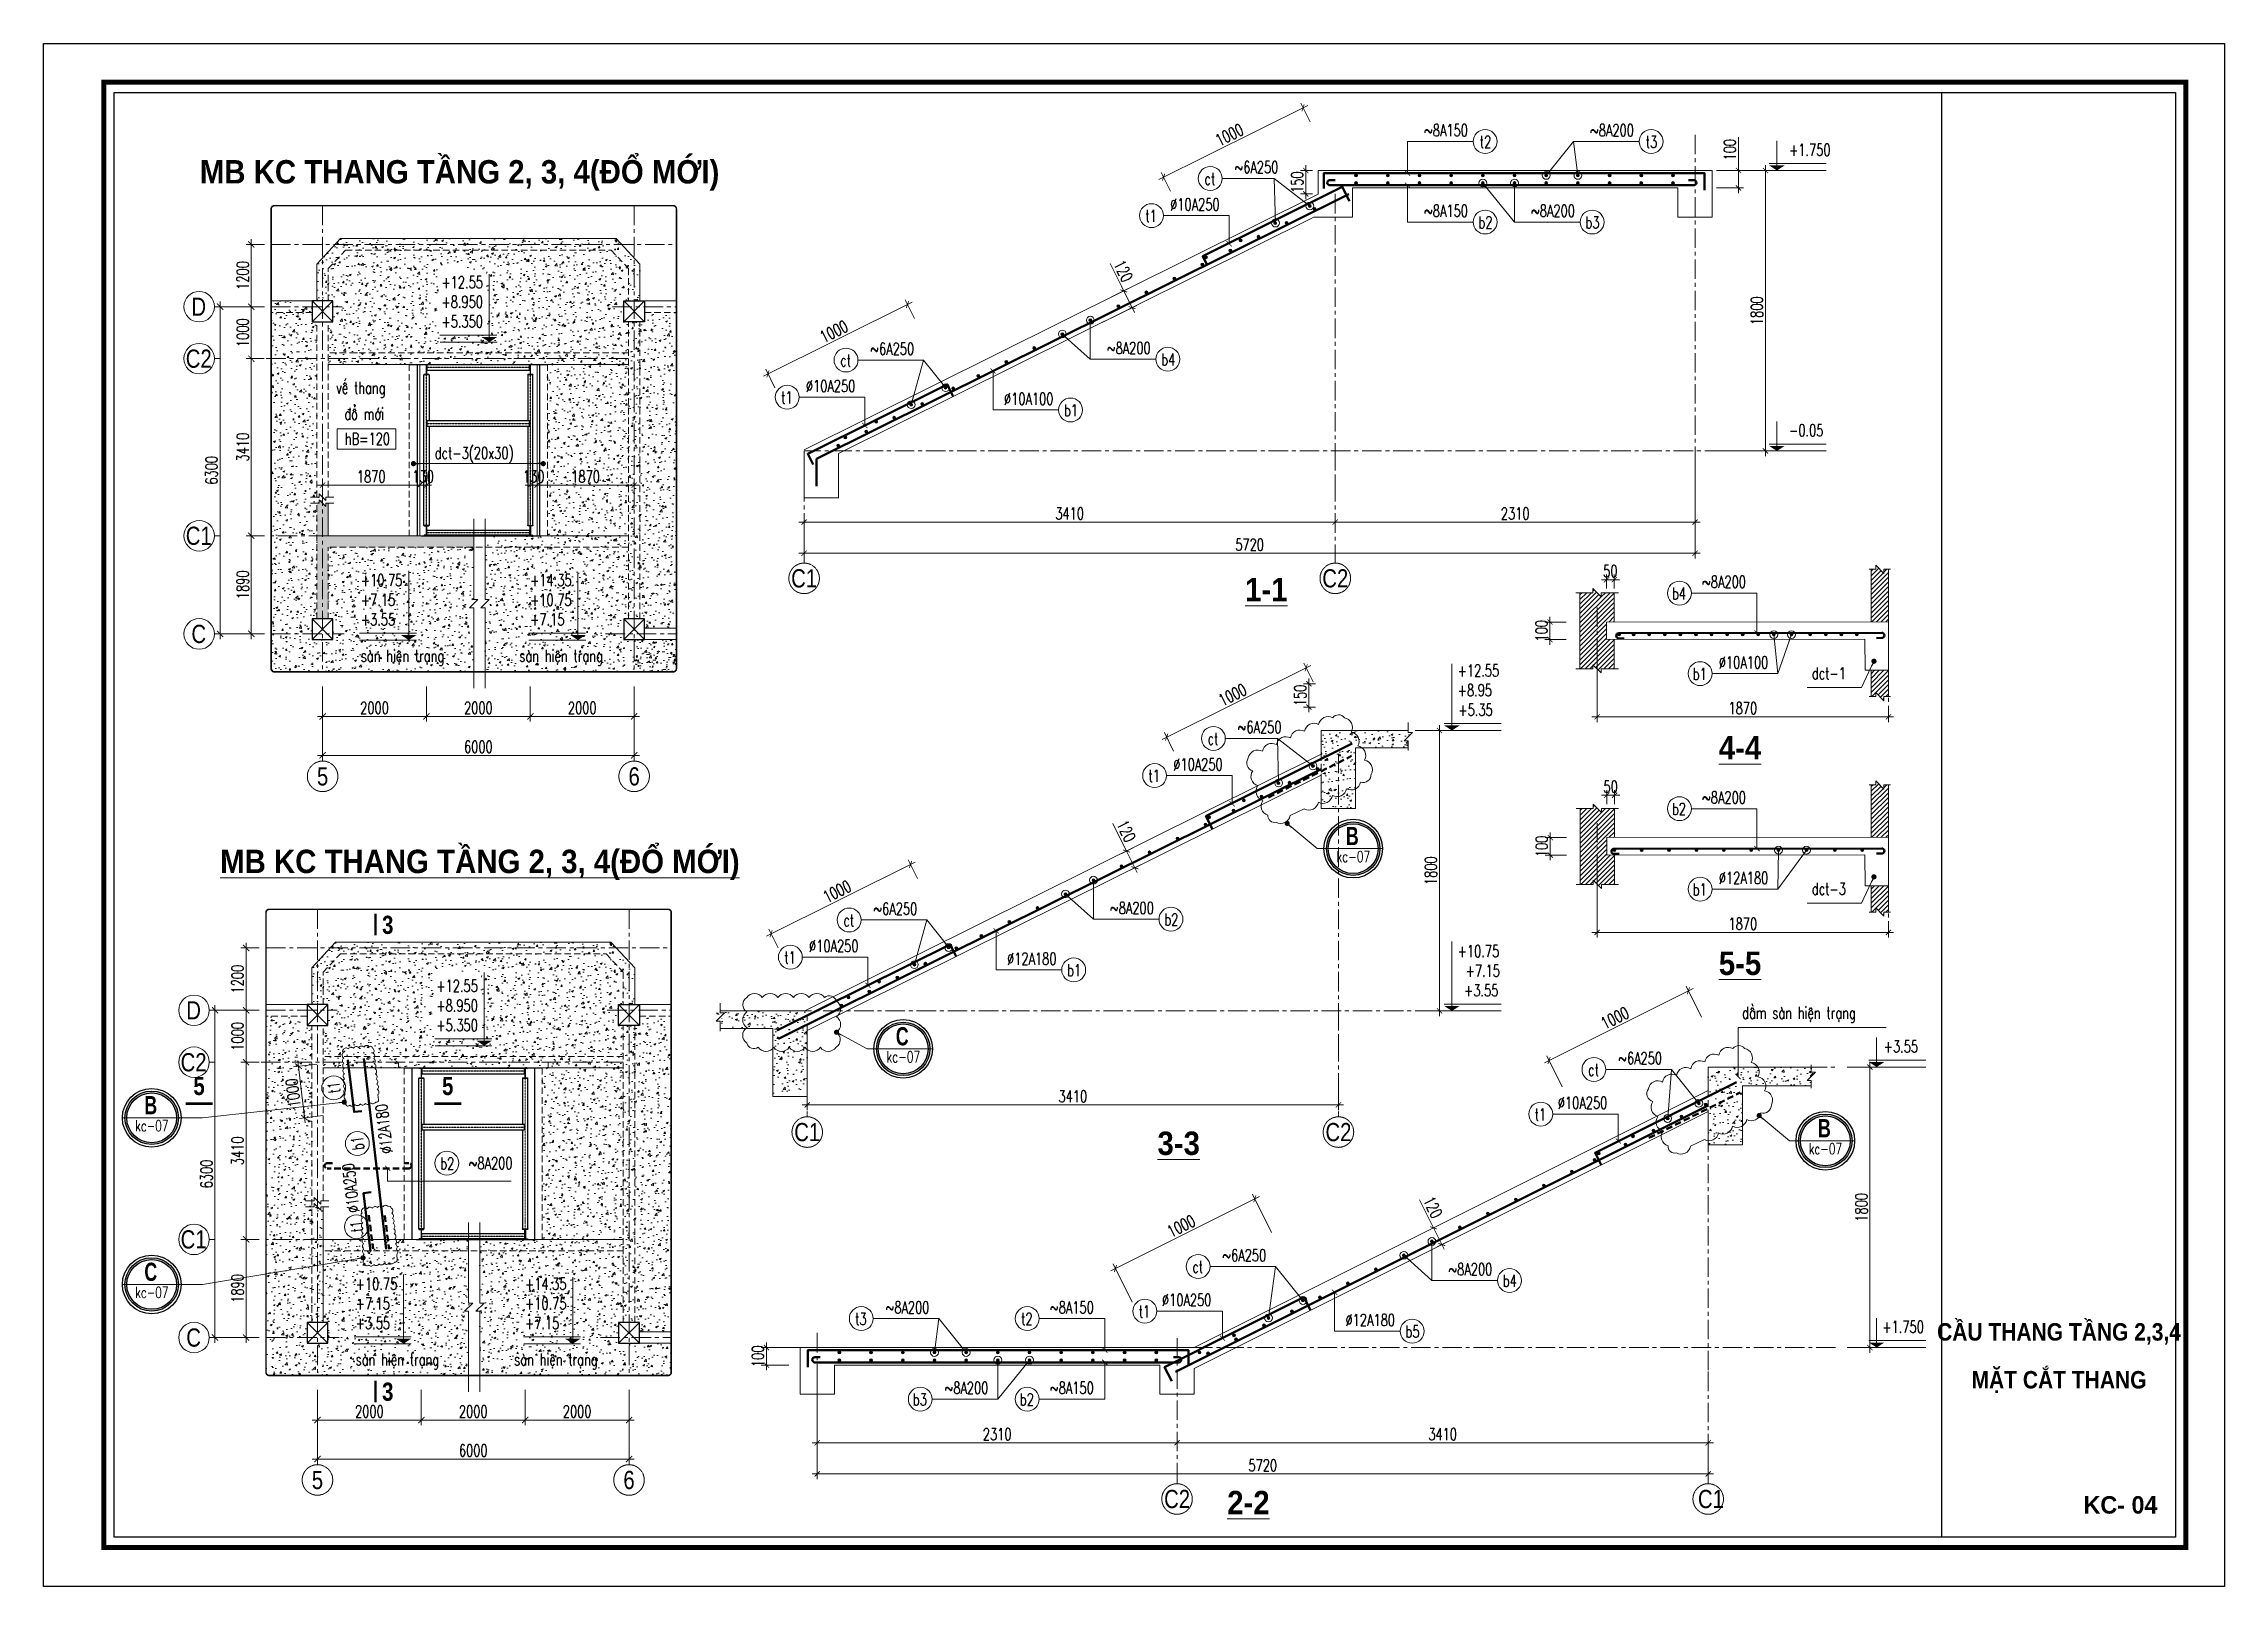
# Model space of a CAD drawing. Header units: millimetres. Extents: x 61738 to 439738, y 60858 to 151243.
# Drawn here: x 187738 to 229738, y 84100 to 113800 of the extents above; entities that cross this region are included whole.
import ezdxf
from ezdxf.enums import TextEntityAlignment as Align

# ---------------------------------------------------------------- set-up
doc = ezdxf.new("R2010")
doc.units = ezdxf.units.MM
for name, pattern in [('CENTER', [2, 1.25, -0.25, 0.25, -0.25]), ('HIDDEN', [0.375, 0.25, -0.125]), ('HIDDEN2', [0.1875, 0.125, -0.0625])]:
    doc.linetypes.add(name, pattern=pattern)
for name, color, linetype, lineweight in [('1-THEP1', 1, 'Continuous', 50), ('10-TEXT', 4, 'Continuous', 15), ('2-THEP2', 6, 'Continuous', 50), ('3-THAY', 7, 'Continuous', 18), ('5-DUT', 2, 'HIDDEN', 15), ('6-TRUC', 8, 'CENTER', 9), ('7-HATCH', 8, 'Continuous', 13), ('8-DIM', 8, 'Continuous', 15), ('9-SO HIEU', 8, 'Continuous', 15), ('DUONG KHUAT', 4, 'HIDDEN2', 15), ('Duong lien', 7, 'Continuous', 30), ('TEXT', 7, 'Continuous', 25), ('VL', 250, 'Continuous', 9)]:
    doc.layers.add(name, color=color, linetype=linetype, lineweight=lineweight)
for name, color, linetype in [('COT', 2, 'Continuous'), ('DIM', 3, 'Continuous'), ('Khungbo', 32, 'Continuous'), ('KICHTHUOC', 8, 'Continuous'), ('MANH', 8, 'Continuous'), ('NETTHAY', 9, 'Continuous'), ('TEXT-Ghi chu', 7, 'Continuous')]:
    doc.layers.add(name, color=color, linetype=linetype)
doc.styles.add('A3 - Text 2.3', font='Vnsimli.shx', dxfattribs={"width": 0.7, "height": 230})
doc.styles.add('A3 - Text 3.5', font='VnArialH.TTF', dxfattribs={"width": 0.8, "height": 350})
doc.styles.add('A3 - Text 4.5', font='VnArialH-Bold.TTF', dxfattribs={"width": 0.9, "height": 450})
doc.styles.add('A3-Text 2.3', font='vnsimli.shx', dxfattribs={"width": 0.7, "height": 230, "bigfont": 'vn.shx'})
doc.styles.add('A3-Text 3.5', font='VnArialH-Bold.TTF', dxfattribs={"width": 0.8, "height": 350})
doc.styles.add('FONT 2', font='UTM Neo Sans IntelBold.ttf')
doc.styles.add('S1', font='vnsimli.shx', dxfattribs={"width": 0.75})
doc.styles.add('T2', font='VnArialH.TTF', dxfattribs={"width": 0.8})
doc.styles.add('T3', font='VnArialH-Bold.TTF', dxfattribs={"width": 0.9})
doc.dimstyles.new('A3-1-100', dxfattribs={"dimtxt": 200, "dimasz": 120, "dimexe": 100, "dimexo": 0, "dimgap": 50, "dimtad": 1, "dimdec": 0, "dimdsep": 49, "dimtxsty": 'A3-Text 2.3', "dimblk": 'ARCHTICK', "dimcen": 10, "dimdle": 100, "dimclrd": 8, "dimclre": 8, "dimclrt": 2, "dimadec": 0, "dimazin": 2, "dimtfac": 1, "dimtdec": 0, "dimtix": 1, "dimtmove": 1, "dimatfit": 3, "dimldrblk": 'DOT', "dimfxl": 1, "dimtolj": 1, "dimtzin": 0, "dimlwd": -1, "dimlwe": -1, "dimarcsym": 0})
doc.dimstyles.new('A3-1-100x3', dxfattribs={"dimtxt": 230, "dimasz": 120, "dimexe": 100, "dimexo": 0, "dimgap": 50, "dimtad": 1, "dimdec": 0, "dimlfac": 0.333333, "dimdsep": 49, "dimtxsty": 'A3-Text 2.3', "dimblk": 'ARCHTICK', "dimcen": 10, "dimdle": 100, "dimclrd": 8, "dimclre": 8, "dimclrt": 2, "dimadec": 0, "dimazin": 2, "dimtfac": 1, "dimtdec": 0, "dimtix": 1, "dimtmove": 1, "dimatfit": 3, "dimldrblk": 'DOT', "dimfxl": 1, "dimtolj": 1, "dimtzin": 0, "dimlwd": -1, "dimlwe": -1, "dimarcsym": 0})
pattern_1 = [(50, (-45004.3, 37534.83), (364.36934, -31.87817), [38.1, -419.1]), (355, (-45004.3, 37534.83), (-70.48684, 382.1137), [30.48, -335.28117]), (100.45144, (-44973.94, 37532.18), (293.8825, 350.2355), [32.38, -356.1805]), (46.1842, (-45004.3, 37636.43), (542.1581, -84.08466), [57.15, -628.65]), (96.63556, (-44959.1, 37629.4), (474.8083, 494.8522), [48.57, -534.2712]), (351.18415, (-45004.3, 37636.43), (474.8083, 494.8522), [45.7199, -502.9195]), (21, (-44953.5, 37611.03), (303.2288, -204.5304), [38.1, -419.1]), (326, (-44953.5, 37611.03), (123.60406, 368.37593), [30.48, -335.28]), (71.45144, (-44928.23, 37594), (426.83284, 163.84554), [32.38, -356.1799]), (37.5, (-45004.3, 37534.83), (6.177207, 169.11008), [0, -331.216, 0, -340.36, 0, -336.55]), (7.5, (-45004.3, 37534.83), (133.63933, 200.36115), [0, -194.056, 0, -323.596, 0, -128.27]), (327.5, (-45117.59, 37534.83), (271.18119, -11.45749), [0, -127, 0, -396.24, 0, -525.78]), (317.5, (-45168.39, 37534.83), (296.25836, 50.85298), [0, -165.1, 0, -263.144, 0, -373.38])]
pattern_2 = [(50, (-55912.68, 36258.36), (364.36934, -31.87817), [38.1, -419.1]), (355, (-55912.68, 36258.36), (-70.48684, 382.1137), [30.48, -335.28117]), (100.45144, (-55882.3, 36255.7), (293.8825, 350.2355), [32.38, -356.1805]), (46.1842, (-55912.7, 36359.96), (542.1581, -84.08466), [57.15, -628.65]), (96.63556, (-55867.5, 36352.95), (474.8083, 494.8522), [48.57, -534.2712]), (351.18415, (-55912.7, 36359.96), (474.8083, 494.8522), [45.7199, -502.9195]), (21, (-55861.88, 36334.56), (303.22878, -204.5304), [38.1, -419.1]), (326, (-55861.88, 36334.56), (123.60406, 368.37593), [30.48, -335.28]), (71.45144, (-55836.6, 36317.5), (426.83284, 163.84554), [32.38, -356.1799]), (37.5, (-55912.68, 36258.36), (6.177207, 169.11008), [0, -331.216, 0, -340.36, 0, -336.55]), (7.5, (-55912.68, 36258.36), (133.63933, 200.36115), [0, -194.056, 0, -323.596, 0, -128.27]), (327.5, (-56025.96, 36258.36), (271.18119, -11.45749), [0, -127, 0, -396.24, 0, -525.78]), (317.5, (-56076.76, 36258.36), (296.25836, 50.85298), [0, -165.1, 0, -263.144, 0, -373.38])]
pattern_3 = [(50, (-1150, 0), (364.36934, -31.87817), [38.1, -419.1]), (355, (-1150, 0), (-70.48684, 382.1137), [30.48, -335.28117]), (100.45144, (-1119.64, -2.66), (293.8825, 350.2355), [32.38, -356.1805]), (46.1842, (-1150, 101.6), (542.1581, -84.08466), [57.15, -628.65]), (96.63556, (-1104.8, 94.6), (474.8083, 494.8522), [48.57, -534.2712]), (351.18415, (-1150, 101.6), (474.8083, 494.8522), [45.7199, -502.9195]), (21, (-1099.2, 76.2), (303.2288, -204.5304), [38.1, -419.1]), (326, (-1099.2, 76.2), (123.60406, 368.37593), [30.48, -335.28]), (71.45144, (-1073.93, 59.16), (426.83284, 163.84554), [32.38, -356.1799]), (37.5, (-1150, 0), (6.17721, 169.11008), [0, -331.216, 0, -340.36, 0, -336.55]), (7.5, (-1150, 0), (133.63933, 200.36115), [0, -194.056, 0, -323.596, 0, -128.27]), (327.5, (-1263.28, 0), (271.18119, -11.45749), [0, -127, 0, -396.24, 0, -525.78]), (317.5, (-1314.08, 0), (296.25836, 50.85298), [0, -165.1, 0, -263.144, 0, -373.38])]
pattern_4 = [(50, (-44905.26, 51080.63), (364.36934, -31.87817), [38.1, -419.1]), (355, (-44905.26, 51080.63), (-70.48684, 382.1137), [30.48, -335.28117]), (100.45144, (-44874.9, 51077.97), (293.8825, 350.2355), [32.38, -356.1805]), (46.1842, (-44905.26, 51182.23), (542.1581, -84.08466), [57.15, -628.65]), (96.63556, (-44860.1, 51175.2), (474.8083, 494.8522), [48.57, -534.2712]), (351.18415, (-44905.26, 51182.2), (474.8083, 494.8522), [45.7199, -502.9195]), (21, (-44854.46, 51156.83), (303.2288, -204.5304), [38.1, -419.1]), (326, (-44854.46, 51156.83), (123.60406, 368.37593), [30.48, -335.28]), (71.45144, (-44829.2, 51139.78), (426.83284, 163.84554), [32.38, -356.1799]), (37.5, (-44905.26, 51080.63), (6.177207, 169.11008), [0, -331.216, 0, -340.36, 0, -336.55]), (7.5, (-44905.26, 51080.63), (133.63933, 200.36115), [0, -194.056, 0, -323.596, 0, -128.27]), (327.5, (-45018.54, 51080.63), (271.18119, -11.45749), [0, -127, 0, -396.24, 0, -525.78]), (317.5, (-45069.34, 51080.63), (296.25836, 50.85298), [0, -165.1, 0, -263.144, 0, -373.38])]
pattern_5 = [(50, (-55813.63, 49804.15), (364.36934, -31.87817), [38.1, -419.1]), (355, (-55813.63, 49804.15), (-70.48684, 382.1137), [30.48, -335.28117]), (100.45144, (-55783.27, 49801.5), (293.8825, 350.2355), [32.38, -356.1805]), (46.1842, (-55813.63, 49905.75), (542.1581, -84.08466), [57.15, -628.65]), (96.63556, (-55768.45, 49898.74), (474.8083, 494.8522), [48.57, -534.2712]), (351.18415, (-55813.63, 49905.75), (474.8083, 494.8522), [45.7199, -502.9195]), (21, (-55762.83, 49880.35), (303.22878, -204.5304), [38.1, -419.1]), (326, (-55762.83, 49880.35), (123.60406, 368.37593), [30.48, -335.28]), (71.45144, (-55737.57, 49863.3), (426.83284, 163.84554), [32.38, -356.1799]), (37.5, (-55813.63, 49804.15), (6.177207, 169.11008), [0, -331.216, 0, -340.36, 0, -336.55]), (7.5, (-55813.63, 49804.15), (133.63933, 200.36115), [0, -194.056, 0, -323.596, 0, -128.27]), (327.5, (-55926.92, 49804.15), (271.18119, -11.45749), [0, -127, 0, -396.24, 0, -525.78]), (317.5, (-55977.72, 49804.15), (296.25836, 50.85298), [0, -165.1, 0, -263.144, 0, -373.38])]
pattern_6 = [(45, (150, 3080), (-44.90128, 44.90128), [])]
pattern_7 = [(45, (150, -1070), (-44.90128, 44.90128), [])]

msp = doc.modelspace()

# ---------------------------------------------------------------- texts
at = {"layer": '10-TEXT', "style": 'S1', "width": 0.7}
for s, p in [('~8A150', (215169.6, 112016.7)), ('~8A200', (218366.3, 112016.7)), ('~6A250', (211519, 111306.1)), ('`10A250', (210387.2, 110589.9)), ('~8A150', (215169.6, 110466.5)), ('~8A200', (217230.1, 110466.5)), ('~6A250', (204503.8, 107810)), ('~8A200', (209060.3, 107825.1)), ('`10A250', (203372, 107093.9)), ('`10A100', (207186.6, 106848.5)), ('~8A200', (220523.9, 103323.1)), ('`10A100', (220954.1, 101772.9)), ('dct-1', (222449.7, 101561.9)), ('~6A250', (211579, 100526.1)), ('`10A250', (210447.2, 99809.9)), ('~8A200', (220523.9, 99173.1)), ('`12A180', (220954.1, 97622.9)), ('dct-3', (222449.7, 97411.9)), ('~6A250', (204563.8, 97030)), ('~8A200', (209120.3, 97045.1)), ('`10A250', (203432, 96313.9)), ('`12A180', (207246.6, 96068.5)), ('~6A250', (218908.5, 94153)), ('`10A250', (217853.3, 93294)), ('~8A200', (196769.6, 92132)), ('~6A250', (211284.3, 90358.4)), ('~8A200', (215638.9, 90089.6)), ('~8A200', (204797.9, 89356.2)), ('~8A150', (207963.9, 89356.2)), ('`10A250', (210229.1, 89499.3)), ('`12A180', (213765.1, 89113)), ('~8A200', (205934.1, 87806.1)), ('~8A150', (207963.9, 87806.1))]:
    msp.add_text(s, height=230, dxfattribs=at).set_placement(p, align=Align.RIGHT)
at = {"layer": '10-TEXT'}
for s, height, style, width, p in [('t2', 230, 'S1', 0.7, (215507.7, 111794)), ('t3', 230, 'S1', 0.7, (218704.4, 111794)), ('mb kc thang TÇNG 2, 3, 4(®æ míi)', 450, 'A3 - Text 4.5', 0.9, (195749.7, 111107.8)), ('ct', 230, 'S1', 0.7, (210199.6, 111083.4)), ('t1', 230, 'S1', 0.7, (209067.8, 110367.2)), ('b2', 230, 'S1', 0.7, (215507.7, 110243.9)), ('b3', 230, 'S1', 0.7, (217568.2, 110243.9)), ('ct', 230, 'S1', 0.7, (203184.3, 107587.4)), ('b4', 230, 'S1', 0.7, (209398.4, 107602.5)), ('t1', 230, 'S1', 0.7, (202052.6, 106871.2)), ('b1', 230, 'S1', 0.7, (207524.7, 106625.8)), ('%%U1-1', 450, 'A3 - Text 4.5', 0.9, (211287.8, 103065.6)), ('b4', 230, 'S1', 0.7, (219235.2, 103100.4)), ('b1', 230, 'S1', 0.7, (219634.7, 101550.3)), ('ct', 230, 'S1', 0.7, (210259.6, 100303.4)), ('%%U4-4', 450, 'A3 - Text 4.5', 0.9, (220410, 100020)), ('t1', 230, 'S1', 0.7, (209127.8, 99587.2)), ('b2', 230, 'S1', 0.7, (219235.2, 98950.4)), ('b', 350, 'T3', 0.7, (212942.3, 98369.9)), ('%%Umb kc thang TÇNG 2, 3, 4(®æ míi)', 450, 'A3 - Text 4.5', 0.9, (196140.7, 97832)), ('kc-07', 212.67, 'S1', 0.7, (212962.8, 98043.1)), ('b1', 230, 'S1', 0.7, (219634.7, 97400.3)), ('ct', 230, 'S1', 0.7, (203244.3, 96807.4)), ('b2', 230, 'S1', 0.7, (209458.4, 96822.5)), ('t1', 230, 'S1', 0.7, (202112.6, 96091.2)), ('%%U5-5', 450, 'A3 - Text 4.5', 0.9, (220410, 95870)), ('b1', 230, 'S1', 0.7, (207584.7, 95845.8)), ('c', 350, 'T3', 0.7, (204274.8, 94515.2)), ('kc-07', 212.67, 'S1', 0.7, (204295.3, 94188.4)), ('ct', 230, 'S1', 0.7, (217589.1, 93930.3)), ('b', 350, 'T3', 0.7, (189802.1, 93188.5)), ('t1', 230, 'S1', 0.7, (216564.6, 93071.3)), ('kc-07', 212.67, 'S1', 0.7, (189822.6, 92861.7)), ('%%U3-3', 450, 'A3 - Text 4.5', 0.9, (209598.9, 92405.6)), ('b', 350, 'T3', 0.7, (222034.8, 92745.2)), ('kc-07', 212.67, 'S1', 0.7, (222055.3, 92418.4)), ('b2', 230, 'S1', 0.7, (195512.4, 92124.8)), ('c', 350, 'T3', 0.7, (189802.1, 89980.8)), ('ct', 230, 'S1', 0.7, (209964.8, 90135.7)), ('b4', 230, 'S1', 0.7, (215977, 89867)), ('kc-07', 212.67, 'S1', 0.7, (189822.6, 89654.1)), ('t1', 230, 'S1', 0.7, (208940.4, 89276.7)), ('t3', 230, 'S1', 0.7, (203478.5, 89133.5)), ('t2', 230, 'S1', 0.7, (206675.2, 89133.5)), ('b5', 230, 'S1', 0.7, (214103.2, 88890.3)), ('CẦU THANG TẦNG 2,3,4', 336, 'FONT 2', 0.9, (226553.8, 88831.6)), ('MẶT CẮT THANG', 336, 'FONT 2', 0.9, (226553.8, 87910)), ('b3', 230, 'S1', 0.7, (204614.7, 87583.4)), ('b2', 230, 'S1', 0.7, (206675.2, 87583.4)), ('%%U2-2', 450, 'A3 - Text 4.5', 0.9, (210942.3, 85488))]:
    msp.add_text(s, height=height, dxfattribs=dict(at, style=style, width=width)).set_placement(p, align=Align.CENTER)
at = {"layer": '10-TEXT', "style": 'A3 - Text 2.3', "width": 0.7}
for s, p in [('+1.750', (221353.5, 111640.4)), ('+12.55', (195399.6, 109090.8)), ('+8.950', (195399.6, 108713.2)), ('+5.350', (195399.6, 108335.6)), ('vÕ thang', (193370.6, 107058.4)), ('®æ míi', (193529.4, 106558.2)), ('hB=120', (193540.7, 106075.9)), ('-0.05', (221353.5, 106240.4)), ('dct-3(20x30)', (195271.7, 105803.9)), ('+10.75', (193846.5, 103354.6)), ('+14.35', (197107.1, 103354.6)), ('+7.15', (193846.5, 102976.9)), ('+10.75', (197107.1, 102976.9)), ('+3.55', (193846.5, 102599.3)), ('+7.15', (197107.1, 102599.3)), ('sµn hiÖn tr¹ng', (193846.5, 101899.4)), ('sµn hiÖn tr¹ng', (196899.9, 101899.4)), ('+12.55', (214971.4, 101614.6)), ('+8.95', (214971.4, 101237)), ('+5.35', (214984.8, 100859.3)), ('+10.75', (214971.4, 96214.6)), ('+12.55', (195300.6, 95545)), ('+7.15', (215124.8, 95837)), ('+8.950', (195300.6, 95167.4)), ('+3.55', (215094.1, 95459.3)), ('+5.350', (195300.6, 94789.8)), ('dÇm sµn hiÖn tr¹ng', (220451.5, 95025.9)), ('+3.55', (223176.3, 94380)), ('+10.75', (193747.5, 89808.8)), ('+14.35', (197008.1, 89808.8)), ('+7.15', (193747.5, 89431.2)), ('+10.75', (197008.1, 89431.2)), ('+3.55', (193747.5, 89053.5)), ('+7.15', (197008.1, 89053.5)), ('+1.750', (223150.9, 88980)), ('sµn hiÖn tr¹ng', (193747.5, 88353.6)), ('sµn hiÖn tr¹ng', (196800.8, 88353.6))]:
    msp.add_text(s, height=230, dxfattribs=at).set_placement(p)
at = {"layer": '10-TEXT', "style": 'S1', "width": 0.7}
for s, p in [('t1', (193444.5, 93718.4)), ('b1', (193900.4, 92647.5)), ('t1', (193881.9, 91044.8))]:
    msp.add_text(s, height=230, rotation=96.70232, dxfattribs=at).set_placement(p, align=Align.CENTER)
for s, p in [('`12A180', (194353.1, 93393.3)), ('`10A250', (193712.8, 92252.9))]:
    msp.add_text(s, height=230, rotation=96.70232, dxfattribs=at).set_placement(p, align=Align.RIGHT)
at = {"layer": '10-TEXT', "style": 'FONT 2'}
msp.add_text('KC- 04', height=336, dxfattribs=at).set_placement((227737.7, 85668.5), align=Align.MIDDLE_CENTER)

# ---------------------------------------------------------------- blocks, each defined once
blk = doc.blocks.new('CDS12')
at = {"layer": 'Defpoints'}
blk.add_lwpolyline([(91835, 363353), (49835, 363353), (49835, 393053), (91835, 393053)], close=True, dxfattribs=at)
at = {"layer": 'Khungbo', "color": 1, "const_width": 100}
blk.add_lwpolyline([(91094, 364100), (50996, 364100), (50996, 392312), (91094, 392312)], close=True, dxfattribs=at)
at = {"layer": 'Khungbo', "color": 1}
for points in [[(90894, 364300), (51196, 364300), (51196, 392112), (90894, 392112)], [(90894, 392112), (90894, 364300), (86394, 364300), (86394, 392112)]]:
    blk.add_lwpolyline(points, close=True, dxfattribs=at)
blk = doc.blocks.new('c400')
at = {"layer": 'COT'}
blk.add_lwpolyline([(-200, -200), (200, -200), (200, 200), (-200, 200)], close=True, dxfattribs=at)
at = {"layer": 'VL'}
for p, q in [((-200, 200), (200, -200)), ((-200, -200), (200, 200))]:
    blk.add_line(p, q, dxfattribs=at)
blk = doc.blocks.new('*U448')
at = {"layer": '10-TEXT'}
for p, q in [((17615, 449767), (17615, 451118)), ((16706, 449893), (17756, 449893)), ((16710, 449766), (17757, 449766))]:
    blk.add_line(p, q, dxfattribs=at)
at = {"layer": '10-TEXT', "color": 1}
blk.add_solid([(17756, 449858), (17615, 449767), (17473, 449858)], dxfattribs=at)
blk = doc.blocks.new('*U79')
at = {"layer": '10-TEXT'}
for p, q in [((17615, 449767), (17615, 451043)), ((16706, 449893), (17756, 449893)), ((16710, 449766), (17757, 449766))]:
    blk.add_line(p, q, dxfattribs=at)
at = {"layer": '10-TEXT', "color": 1}
blk.add_solid([(17756, 449858), (17615, 449767), (17473, 449858)], dxfattribs=at)
blk = doc.blocks.new('Truc Y')
at = {"layer": '10-TEXT', "color": 2}
blk.add_line((0, 0), (-150, 0), dxfattribs=at)
blk.add_circle((400, 0), 400, dxfattribs=at)
at = {"layer": '10-TEXT', "color": 2, "style": 'T2', "width": 0.8}
blk.add_attdef('A', text='', height=500, dxfattribs=at).set_placement((400, 13), align=Align.MIDDLE_CENTER)
blk = doc.blocks.new('_ArchTick')
at = {"color": 0, "linetype": 'ByBlock', "const_width": 0.15}
blk.add_lwpolyline([(-0.5, -0.5), (0.5, 0.5)], dxfattribs=at)
blk = doc.blocks.new('*D664')
at = {"layer": '8-DIM', "color": 8, "ltscale": 100, "transparency": 16777216}
for p, q in [((191892, 90780), (191539, 90780)), ((191892, 88890), (191539, 88890))]:
    blk.add_line(p, q, dxfattribs=at)
at = {"layer": '8-DIM', "color": 8, "linetype": 'ByBlock', "ltscale": 100, "transparency": 16777216}
blk.add_line((191639, 88790), (191639, 90880), dxfattribs=at)
at = {"layer": 'Defpoints', "color": 0, "ltscale": 100, "transparency": 16777216}
for p in [(191639, 90780), (191892, 90780), (191892, 88890)]:
    blk.add_point(p, dxfattribs=at)
at = {"layer": '8-DIM', "color": 8, "ltscale": 100, "transparency": 16777216, "xscale": 120, "yscale": 120, "zscale": 120}
for p, rotation in [((191639, 90780), 90), ((191639, 88890), 270)]:
    blk.add_blockref('_ArchTick', p, dxfattribs=dict(at, rotation=rotation))
at = {"layer": '8-DIM', "color": 2, "ltscale": 100, "transparency": 16777216, "insert": (191474, 89835), "char_height": 230, "attachment_point": 5, "rotation": 90, "style": 'A3-Text 2.3'}
blk.add_mtext('\\A1;1890', dxfattribs=at)
blk = doc.blocks.new('_Dot')
at = {"color": 0, "linetype": 'ByBlock', "lineweight": -2}
blk.add_line((-0.5, 0), (-1, 0), dxfattribs=at)
at = {"color": 0, "linetype": 'ByBlock', "const_width": 0.5}
blk.add_lwpolyline([(-0.25, 0, 1), (0.25, 0, 1)], format="xyb", close=True, dxfattribs=at)
blk = doc.blocks.new('*D665')
at = {"layer": '8-DIM', "color": 8, "ltscale": 100, "transparency": 16777216}
for p, q in [((191892, 94190), (191539, 94190)), ((191892, 90780), (191539, 90780))]:
    blk.add_line(p, q, dxfattribs=at)
at = {"layer": '8-DIM', "color": 8, "linetype": 'ByBlock', "ltscale": 100, "transparency": 16777216}
blk.add_line((191639, 90680), (191639, 94290), dxfattribs=at)
at = {"layer": 'Defpoints', "color": 0, "ltscale": 100, "transparency": 16777216}
for p in [(191639, 94190), (191892, 94190), (191892, 90780)]:
    blk.add_point(p, dxfattribs=at)
at = {"layer": '8-DIM', "color": 8, "ltscale": 100, "transparency": 16777216, "xscale": 120, "yscale": 120, "zscale": 120}
for p, rotation in [((191639, 94190), 90), ((191639, 90780), 270)]:
    blk.add_blockref('_ArchTick', p, dxfattribs=dict(at, rotation=rotation))
at = {"layer": '8-DIM', "color": 2, "ltscale": 100, "transparency": 16777216, "insert": (191474, 92485), "char_height": 230, "attachment_point": 5, "rotation": 90, "style": 'A3-Text 2.3'}
blk.add_mtext('\\A1;3410', dxfattribs=at)
blk = doc.blocks.new('*D666')
at = {"layer": '8-DIM', "color": 8, "ltscale": 100, "transparency": 16777216}
for p, q in [((191892, 95190), (191539, 95190)), ((191892, 94190), (191539, 94190))]:
    blk.add_line(p, q, dxfattribs=at)
at = {"layer": '8-DIM', "color": 8, "linetype": 'ByBlock', "ltscale": 100, "transparency": 16777216}
blk.add_line((191639, 94090), (191639, 95290), dxfattribs=at)
at = {"layer": 'Defpoints', "color": 0, "ltscale": 100, "transparency": 16777216}
for p in [(191639, 95190), (191892, 95190), (191892, 94190)]:
    blk.add_point(p, dxfattribs=at)
at = {"layer": '8-DIM', "color": 8, "ltscale": 100, "transparency": 16777216, "xscale": 120, "yscale": 120, "zscale": 120}
for p, rotation in [((191639, 95190), 90), ((191639, 94190), 270)]:
    blk.add_blockref('_ArchTick', p, dxfattribs=dict(at, rotation=rotation))
at = {"layer": '8-DIM', "color": 2, "ltscale": 100, "transparency": 16777216, "insert": (191474, 94690), "char_height": 230, "attachment_point": 5, "rotation": 90, "style": 'A3-Text 2.3'}
blk.add_mtext('\\A1;1000', dxfattribs=at)
blk = doc.blocks.new('*D667')
at = {"layer": '8-DIM', "color": 8, "ltscale": 100, "transparency": 16777216}
for p, q in [((191892, 96390), (191539, 96390)), ((191892, 95190), (191539, 95190))]:
    blk.add_line(p, q, dxfattribs=at)
at = {"layer": '8-DIM', "color": 8, "linetype": 'ByBlock', "ltscale": 100, "transparency": 16777216}
blk.add_line((191639, 95090), (191639, 96490), dxfattribs=at)
at = {"layer": 'Defpoints', "color": 0, "ltscale": 100, "transparency": 16777216}
for p in [(191639, 96390), (191892, 96390), (191892, 95190)]:
    blk.add_point(p, dxfattribs=at)
at = {"layer": '8-DIM', "color": 8, "ltscale": 100, "transparency": 16777216, "xscale": 120, "yscale": 120, "zscale": 120}
for p, rotation in [((191639, 96390), 90), ((191639, 95190), 270)]:
    blk.add_blockref('_ArchTick', p, dxfattribs=dict(at, rotation=rotation))
at = {"layer": '8-DIM', "color": 2, "ltscale": 100, "transparency": 16777216, "insert": (191474, 95790), "char_height": 230, "attachment_point": 5, "rotation": 90, "style": 'A3-Text 2.3'}
blk.add_mtext('\\A1;1200', dxfattribs=at)
blk = doc.blocks.new('*D668')
at = {"layer": '8-DIM', "color": 8, "ltscale": 100, "transparency": 16777216}
for p, q in [((191892, 95190), (190939, 95190)), ((191892, 88890), (190939, 88890))]:
    blk.add_line(p, q, dxfattribs=at)
at = {"layer": '8-DIM', "color": 8, "linetype": 'ByBlock', "ltscale": 100, "transparency": 16777216}
blk.add_line((191039, 95290), (191039, 88790), dxfattribs=at)
at = {"layer": 'Defpoints', "color": 0, "ltscale": 100, "transparency": 16777216}
for p in [(191892, 95190), (191039, 88890), (191892, 88890)]:
    blk.add_point(p, dxfattribs=at)
at = {"layer": '8-DIM', "color": 8, "ltscale": 100, "transparency": 16777216, "xscale": 120, "yscale": 120, "zscale": 120}
for p, rotation in [((191039, 95190), 90), ((191039, 88890), 270)]:
    blk.add_blockref('_ArchTick', p, dxfattribs=dict(at, rotation=rotation))
at = {"layer": '8-DIM', "color": 2, "ltscale": 100, "transparency": 16777216, "insert": (190874, 92040), "char_height": 230, "attachment_point": 5, "rotation": 90, "style": 'A3-Text 2.3'}
blk.add_mtext('\\A1;6300', dxfattribs=at)
blk = doc.blocks.new('*D669')
at = {"layer": '8-DIM', "color": 8, "ltscale": 100, "transparency": 16777216}
for p, q in [((193013, 87882), (193013, 87202)), ((195013, 87882), (195013, 87202))]:
    blk.add_line(p, q, dxfattribs=at)
at = {"layer": '8-DIM', "color": 8, "linetype": 'ByBlock', "ltscale": 100, "transparency": 16777216}
blk.add_line((192913, 87302), (195113, 87302), dxfattribs=at)
at = {"layer": 'Defpoints', "color": 0, "ltscale": 100, "transparency": 16777216}
for p in [(193013, 87882), (195013, 87882), (195013, 87302)]:
    blk.add_point(p, dxfattribs=at)
at = {"layer": '8-DIM', "color": 8, "ltscale": 100, "transparency": 16777216, "xscale": 120, "yscale": 120, "zscale": 120, "rotation": 180}
blk.add_blockref('_ArchTick', (193013, 87302), dxfattribs=at)
at = {"layer": '8-DIM', "color": 8, "ltscale": 100, "transparency": 16777216, "xscale": 120, "yscale": 120, "zscale": 120}
blk.add_blockref('_ArchTick', (195013, 87302), dxfattribs=at)
at = {"layer": '8-DIM', "color": 2, "ltscale": 100, "transparency": 16777216, "insert": (194013, 87467), "char_height": 230, "attachment_point": 5, "style": 'A3-Text 2.3'}
blk.add_mtext('\\A1;2000', dxfattribs=at)
blk = doc.blocks.new('*D670')
at = {"layer": '8-DIM', "color": 8, "ltscale": 100, "transparency": 16777216}
for p, q in [((195013, 87882), (195013, 87202)), ((197013, 87882), (197013, 87202))]:
    blk.add_line(p, q, dxfattribs=at)
at = {"layer": '8-DIM', "color": 8, "linetype": 'ByBlock', "ltscale": 100, "transparency": 16777216}
blk.add_line((194913, 87302), (197113, 87302), dxfattribs=at)
at = {"layer": 'Defpoints', "color": 0, "ltscale": 100, "transparency": 16777216}
for p in [(195013, 87882), (197013, 87882), (197013, 87302)]:
    blk.add_point(p, dxfattribs=at)
at = {"layer": '8-DIM', "color": 8, "ltscale": 100, "transparency": 16777216, "xscale": 120, "yscale": 120, "zscale": 120, "rotation": 180}
blk.add_blockref('_ArchTick', (195013, 87302), dxfattribs=at)
at = {"layer": '8-DIM', "color": 8, "ltscale": 100, "transparency": 16777216, "xscale": 120, "yscale": 120, "zscale": 120}
blk.add_blockref('_ArchTick', (197013, 87302), dxfattribs=at)
at = {"layer": '8-DIM', "color": 2, "ltscale": 100, "transparency": 16777216, "insert": (196013, 87467), "char_height": 230, "attachment_point": 5, "style": 'A3-Text 2.3'}
blk.add_mtext('\\A1;2000', dxfattribs=at)
blk = doc.blocks.new('*D671')
at = {"layer": '8-DIM', "color": 8, "ltscale": 100, "transparency": 16777216}
for p, q in [((197013, 87882), (197013, 87202)), ((199013, 87882), (199013, 87202))]:
    blk.add_line(p, q, dxfattribs=at)
at = {"layer": '8-DIM', "color": 8, "linetype": 'ByBlock', "ltscale": 100, "transparency": 16777216}
blk.add_line((196913, 87302), (199113, 87302), dxfattribs=at)
at = {"layer": 'Defpoints', "color": 0, "ltscale": 100, "transparency": 16777216}
for p in [(197013, 87882), (199013, 87882), (199013, 87302)]:
    blk.add_point(p, dxfattribs=at)
at = {"layer": '8-DIM', "color": 8, "ltscale": 100, "transparency": 16777216, "xscale": 120, "yscale": 120, "zscale": 120, "rotation": 180}
blk.add_blockref('_ArchTick', (197013, 87302), dxfattribs=at)
at = {"layer": '8-DIM', "color": 8, "ltscale": 100, "transparency": 16777216, "xscale": 120, "yscale": 120, "zscale": 120}
blk.add_blockref('_ArchTick', (199013, 87302), dxfattribs=at)
at = {"layer": '8-DIM', "color": 2, "ltscale": 100, "transparency": 16777216, "insert": (198013, 87467), "char_height": 230, "attachment_point": 5, "style": 'A3-Text 2.3'}
blk.add_mtext('\\A1;2000', dxfattribs=at)
blk = doc.blocks.new('Truc X')
at = {"layer": '6-TRUC', "color": 2}
blk.add_line((0, 0), (0, 150), dxfattribs=at)
blk.add_circle((0, -400), 400, dxfattribs=at)
at = {"layer": '6-TRUC', "color": 2, "style": 'A3 - Text 3.5', "width": 0.8}
blk.add_attdef('1', text='', height=500, dxfattribs=at).set_placement((-13, -400), align=Align.MIDDLE_CENTER)
blk = doc.blocks.new('*D672')
at = {"layer": '8-DIM', "color": 8, "ltscale": 100, "transparency": 16777216}
for p, q in [((193013, 87773), (193013, 86452)), ((199013, 87773), (199013, 86452))]:
    blk.add_line(p, q, dxfattribs=at)
at = {"layer": '8-DIM', "color": 8, "linetype": 'ByBlock', "ltscale": 100, "transparency": 16777216}
blk.add_line((199113, 86552), (192913, 86552), dxfattribs=at)
at = {"layer": 'Defpoints', "color": 0, "ltscale": 100, "transparency": 16777216}
for p in [(193013, 87773), (199013, 87773), (193013, 86552)]:
    blk.add_point(p, dxfattribs=at)
at = {"layer": '8-DIM', "color": 8, "ltscale": 100, "transparency": 16777216, "xscale": 120, "yscale": 120, "zscale": 120, "rotation": 180}
blk.add_blockref('_ArchTick', (193013, 86552), dxfattribs=at)
at = {"layer": '8-DIM', "color": 8, "ltscale": 100, "transparency": 16777216, "xscale": 120, "yscale": 120, "zscale": 120}
blk.add_blockref('_ArchTick', (199013, 86552), dxfattribs=at)
at = {"layer": '8-DIM', "color": 2, "ltscale": 100, "transparency": 16777216, "insert": (196013, 86717), "char_height": 230, "attachment_point": 5, "style": 'A3-Text 2.3'}
blk.add_mtext('\\A1;6000', dxfattribs=at)
blk = doc.blocks.new('*U80')
at = {"layer": '10-TEXT'}
for p, q in [((17615, 449767), (17615, 450993)), ((16706, 449893), (17756, 449893)), ((16710, 449766), (17757, 449766))]:
    blk.add_line(p, q, dxfattribs=at)
at = {"layer": '10-TEXT', "color": 1}
blk.add_solid([(17756, 449858), (17615, 449767), (17473, 449858)], dxfattribs=at)
blk = doc.blocks.new('*D673')
at = {"layer": '8-DIM', "color": 8, "ltscale": 500, "transparency": 16777216}
for p, q in [((193006, 94156), (192548, 94102)), ((193123, 93163), (192664, 93109))]:
    blk.add_line(p, q, dxfattribs=at)
at = {"layer": '8-DIM', "color": 8, "linetype": 'ByBlock', "ltscale": 500, "transparency": 16777216}
blk.add_line((192635, 94213), (192775, 93021), dxfattribs=at)
at = {"layer": 'Defpoints', "color": 0, "ltscale": 500, "transparency": 16777216}
for p in [(193006, 94156), (192764, 93121), (193123, 93163)]:
    blk.add_point(p, dxfattribs=at)
at = {"layer": '8-DIM', "color": 8, "ltscale": 500, "transparency": 16777216, "xscale": 120, "yscale": 120, "zscale": 120}
for p, rotation in [((192647, 94114), 96.70231510448725), ((192764, 93121), 276.7023151044872)]:
    blk.add_blockref('_ArchTick', p, dxfattribs=dict(at, rotation=rotation))
at = {"layer": '8-DIM', "color": 2, "ltscale": 500, "transparency": 16777216, "insert": (192542, 93598), "char_height": 230, "attachment_point": 5, "rotation": 96.7023, "style": 'A3-Text 2.3'}
blk.add_mtext('\\A1;1000', dxfattribs=at)
blk = doc.blocks.new('Mat cat KC - Dung')
at = {"layer": '10-TEXT', "color": 2, "const_width": 50}
blk.add_lwpolyline([(0, 418), (0, 0)], dxfattribs=at)
at = {"layer": '10-TEXT', "color": 3, "ltscale": 500, "style": 'A3-Text 3.5', "width": 0.8}
blk.add_attdef('1', (127, 29), '', height=350, dxfattribs=at)
blk = doc.blocks.new('DK THEP')
at = {"layer": '7-HATCH'}
h = blk.add_hatch(color=1, dxfattribs=at)
edge = h.paths.add_edge_path()
edge.add_arc((0, 0), 36.1, 0, 360)
at = {"layer": '7-HATCH', "color": 0}
blk.add_circle((0, 0), 36.1, dxfattribs=at)
blk = doc.blocks.new('*D708')
at = {"layer": '8-DIM', "color": 8, "linetype": 'ByBlock', "ltscale": 300, "transparency": 16777216}
blk.add_line((201600, 107400), (204465, 108823), dxfattribs=at)
at = {"layer": '8-DIM', "color": 8, "ltscale": 300, "transparency": 16777216}
for p, q in [((204510, 108508), (204331, 108868)), ((201824, 107173), (201645, 107534))]:
    blk.add_line(p, q, dxfattribs=at)
at = {"layer": 'Defpoints', "color": 0, "ltscale": 300, "transparency": 16777216}
for p in [(204376, 108779), (204510, 108508), (201824, 107173)]:
    blk.add_point(p, dxfattribs=at)
at = {"layer": '8-DIM', "color": 8, "ltscale": 300, "transparency": 16777216, "xscale": 100, "yscale": 100, "zscale": 100}
for p, rotation in [((204376, 108779), 26.41603778252145), ((201689, 107444), 206.4160377825215)]:
    blk.add_blockref('_ArchTick', p, dxfattribs=dict(at, rotation=rotation))
at = {"layer": '8-DIM', "color": 2, "ltscale": 300, "transparency": 16777216, "insert": (202959, 108259), "char_height": 230, "attachment_point": 5, "rotation": 26.416, "style": 'A3-Text 2.3'}
blk.add_mtext('\\A1;1000', dxfattribs=at)
blk = doc.blocks.new('*D709')
at = {"layer": '8-DIM', "color": 8, "linetype": 'ByBlock', "ltscale": 300, "transparency": 16777216}
blk.add_line((209218, 111184), (212084, 112608), dxfattribs=at)
at = {"layer": '8-DIM', "color": 8, "ltscale": 300, "transparency": 16777216}
for p, q in [((212129, 112292), (211950, 112653)), ((209442, 110958), (209263, 111318))]:
    blk.add_line(p, q, dxfattribs=at)
at = {"layer": 'Defpoints', "color": 0, "ltscale": 300, "transparency": 16777216}
for p in [(211994, 112563), (212129, 112292), (209442, 110958)]:
    blk.add_point(p, dxfattribs=at)
at = {"layer": '8-DIM', "color": 8, "ltscale": 300, "transparency": 16777216, "xscale": 100, "yscale": 100, "zscale": 100}
for p, rotation in [((211994, 112563), 26.41603778252145), ((209307, 111228), 206.4160377825215)]:
    blk.add_blockref('_ArchTick', p, dxfattribs=dict(at, rotation=rotation))
at = {"layer": '8-DIM', "color": 2, "ltscale": 300, "transparency": 16777216, "insert": (210577, 112044), "char_height": 230, "attachment_point": 5, "rotation": 26.416, "style": 'A3-Text 2.3'}
blk.add_mtext('\\A1;1000', dxfattribs=at)
blk = doc.blocks.new('*D710')
at = {"layer": '8-DIM', "color": 8, "linetype": 'ByBlock', "ltscale": 300, "transparency": 16777216}
blk.add_line((202285, 104589), (212715, 104589), dxfattribs=at)
at = {"layer": '8-DIM', "color": 8, "ltscale": 300, "transparency": 16777216}
for p, q in [((202385, 104747), (202385, 104489)), ((212615, 104747), (212615, 104489))]:
    blk.add_line(p, q, dxfattribs=at)
at = {"layer": 'Defpoints', "color": 0, "ltscale": 300, "transparency": 16777216}
for p in [(202385, 104747), (212615, 104747), (212615, 104589)]:
    blk.add_point(p, dxfattribs=at)
at = {"layer": '8-DIM', "color": 8, "ltscale": 300, "transparency": 16777216, "xscale": 100, "yscale": 100, "zscale": 100, "rotation": 180}
blk.add_blockref('_ArchTick', (202385, 104589), dxfattribs=at)
at = {"layer": '8-DIM', "color": 8, "ltscale": 300, "transparency": 16777216, "xscale": 100, "yscale": 100, "zscale": 100}
blk.add_blockref('_ArchTick', (212615, 104589), dxfattribs=at)
at = {"layer": '8-DIM', "color": 2, "ltscale": 300, "transparency": 16777216, "insert": (207500, 104754), "char_height": 230, "attachment_point": 5, "style": 'A3-Text 2.3'}
blk.add_mtext('\\A1;3410', dxfattribs=at)
blk = doc.blocks.new('*D711')
at = {"layer": '8-DIM', "color": 8, "ltscale": 300, "transparency": 16777216}
for p, q in [((219545, 105815), (219545, 104489)), ((212615, 104747), (212615, 104489))]:
    blk.add_line(p, q, dxfattribs=at)
at = {"layer": '8-DIM', "color": 8, "linetype": 'ByBlock', "ltscale": 300, "transparency": 16777216}
blk.add_line((212515, 104589), (219645, 104589), dxfattribs=at)
at = {"layer": 'Defpoints', "color": 0, "ltscale": 300, "transparency": 16777216}
for p in [(219545, 105815), (212615, 104747), (219545, 104589)]:
    blk.add_point(p, dxfattribs=at)
at = {"layer": '8-DIM', "color": 8, "ltscale": 300, "transparency": 16777216, "xscale": 100, "yscale": 100, "zscale": 100, "rotation": 180}
blk.add_blockref('_ArchTick', (212615, 104589), dxfattribs=at)
at = {"layer": '8-DIM', "color": 8, "ltscale": 300, "transparency": 16777216, "xscale": 100, "yscale": 100, "zscale": 100}
blk.add_blockref('_ArchTick', (219545, 104589), dxfattribs=at)
at = {"layer": '8-DIM', "color": 2, "ltscale": 300, "transparency": 16777216, "insert": (216080, 104754), "char_height": 230, "attachment_point": 5, "style": 'A3-Text 2.3'}
blk.add_mtext('\\A1;2310', dxfattribs=at)
blk = doc.blocks.new('*D712')
at = {"layer": '8-DIM', "color": 8, "ltscale": 300, "transparency": 16777216}
for p, q in [((219545, 105152), (219545, 103889)), ((202385, 104747), (202385, 103889))]:
    blk.add_line(p, q, dxfattribs=at)
at = {"layer": '8-DIM', "color": 8, "linetype": 'ByBlock', "ltscale": 300, "transparency": 16777216}
blk.add_line((202285, 103989), (219645, 103989), dxfattribs=at)
at = {"layer": 'Defpoints', "color": 0, "ltscale": 300, "transparency": 16777216}
for p in [(219545, 105152), (202385, 104747), (219545, 103989)]:
    blk.add_point(p, dxfattribs=at)
at = {"layer": '8-DIM', "color": 8, "ltscale": 300, "transparency": 16777216, "xscale": 100, "yscale": 100, "zscale": 100, "rotation": 180}
blk.add_blockref('_ArchTick', (202385, 103989), dxfattribs=at)
at = {"layer": '8-DIM', "color": 8, "ltscale": 300, "transparency": 16777216, "xscale": 100, "yscale": 100, "zscale": 100}
blk.add_blockref('_ArchTick', (219545, 103989), dxfattribs=at)
at = {"layer": '8-DIM', "color": 2, "ltscale": 300, "transparency": 16777216, "insert": (210965, 104154), "char_height": 230, "attachment_point": 5, "style": 'A3-Text 2.3'}
blk.add_mtext('\\A1;5720', dxfattribs=at)
blk = doc.blocks.new('*D713')
at = {"layer": '8-DIM', "color": 8, "ltscale": 300, "transparency": 16777216}
for p, q in [((219991, 111358), (221000, 111358)), ((219991, 105958), (221000, 105958))]:
    blk.add_line(p, q, dxfattribs=at)
at = {"layer": '8-DIM', "color": 8, "linetype": 'ByBlock', "ltscale": 300, "transparency": 16777216}
blk.add_line((220900, 105858), (220900, 111458), dxfattribs=at)
at = {"layer": 'Defpoints', "color": 0, "ltscale": 300, "transparency": 16777216}
for p in [(219991, 111358), (220900, 111358), (219991, 105958)]:
    blk.add_point(p, dxfattribs=at)
at = {"layer": '8-DIM', "color": 8, "ltscale": 300, "transparency": 16777216, "xscale": 100, "yscale": 100, "zscale": 100}
for p, rotation in [((220900, 111358), 90), ((220900, 105958), 270)]:
    blk.add_blockref('_ArchTick', p, dxfattribs=dict(at, rotation=rotation))
at = {"layer": '8-DIM', "color": 2, "ltscale": 300, "transparency": 16777216, "insert": (220735, 108658), "char_height": 230, "attachment_point": 5, "rotation": 90, "style": 'A3-Text 2.3'}
blk.add_mtext('\\A1;1800', dxfattribs=at)
blk = doc.blocks.new('*D714')
at = {"layer": '8-DIM', "color": 8, "ltscale": 300, "transparency": 16777216}
for p, q in [((212175, 111358), (211946, 111358)), ((212175, 110908), (211946, 110908))]:
    blk.add_line(p, q, dxfattribs=at)
at = {"layer": '8-DIM', "color": 8, "linetype": 'ByBlock', "ltscale": 300, "transparency": 16777216}
for p, q in [((212046, 111358), (212046, 111458)), ((212046, 111358), (212046, 110908)), ((212046, 110908), (212046, 110808))]:
    blk.add_line(p, q, dxfattribs=at)
at = {"layer": 'Defpoints', "color": 0, "ltscale": 300, "transparency": 16777216}
for p in [(212175, 111358), (212046, 110908), (212175, 110908)]:
    blk.add_point(p, dxfattribs=at)
at = {"layer": '8-DIM', "color": 8, "ltscale": 300, "transparency": 16777216, "xscale": 100, "yscale": 100, "zscale": 100}
for p, rotation in [((212046, 111358), 270), ((212046, 110908), 90)]:
    blk.add_blockref('_ArchTick', p, dxfattribs=dict(at, rotation=rotation))
at = {"layer": '8-DIM', "color": 2, "ltscale": 300, "transparency": 16777216, "insert": (211881, 111133), "char_height": 230, "attachment_point": 5, "rotation": 90, "style": 'A3-Text 2.3'}
blk.add_mtext('\\A1;150', dxfattribs=at)
blk = doc.blocks.new('*U61')
at = {"layer": '10-TEXT'}
for p, q in [((17615, 449767), (17615, 450310)), ((16706, 449893), (17756, 449893)), ((16710, 449766), (17757, 449766))]:
    blk.add_line(p, q, dxfattribs=at)
at = {"layer": '10-TEXT', "color": 1}
blk.add_solid([(17756, 449858), (17615, 449767), (17473, 449858)], dxfattribs=at)
blk = doc.blocks.new('*D715')
at = {"layer": '8-DIM', "color": 8, "linetype": 'ByBlock', "ltscale": 300, "transparency": 16777216}
blk.add_line((219505, 95610), (216642, 94178), dxfattribs=at)
at = {"layer": '8-DIM', "color": 8, "ltscale": 300, "transparency": 16777216}
for p, q in [((219670, 95056), (219370, 95654)), ((216986, 93714), (216687, 94313))]:
    blk.add_line(p, q, dxfattribs=at)
at = {"layer": 'Defpoints', "color": 0, "ltscale": 300, "transparency": 16777216}
for p in [(219670, 95056), (216732, 94223), (216986, 93714)]:
    blk.add_point(p, dxfattribs=at)
at = {"layer": '8-DIM', "color": 8, "ltscale": 300, "transparency": 16777216, "xscale": 100, "yscale": 100, "zscale": 100}
for p, rotation in [((219415, 95565), 26.56505117705504), ((216732, 94223), 206.565051177055)]:
    blk.add_blockref('_ArchTick', p, dxfattribs=dict(at, rotation=rotation))
at = {"layer": '8-DIM', "color": 2, "ltscale": 300, "transparency": 16777216, "insert": (218000, 95042), "char_height": 230, "attachment_point": 5, "rotation": 26.5651, "style": 'A3-Text 2.3'}
blk.add_mtext('\\A1;1000', dxfattribs=at)
blk = doc.blocks.new('*D716')
at = {"layer": '8-DIM', "color": 8, "linetype": 'ByBlock', "ltscale": 300, "transparency": 16777216}
blk.add_line((211154, 91604), (208292, 90173), dxfattribs=at)
at = {"layer": '8-DIM', "color": 8, "ltscale": 300, "transparency": 16777216}
for p, q in [((211387, 90915), (211020, 91649)), ((208704, 89573), (208337, 90307))]:
    blk.add_line(p, q, dxfattribs=at)
at = {"layer": 'Defpoints', "color": 0, "ltscale": 300, "transparency": 16777216}
for p in [(211387, 90915), (208381, 90218), (208704, 89573)]:
    blk.add_point(p, dxfattribs=at)
at = {"layer": '8-DIM', "color": 8, "ltscale": 300, "transparency": 16777216, "xscale": 100, "yscale": 100, "zscale": 100}
for p, rotation in [((211065, 91560), 26.56505117705504), ((208381, 90218), 206.565051177055)]:
    blk.add_blockref('_ArchTick', p, dxfattribs=dict(at, rotation=rotation))
at = {"layer": '8-DIM', "color": 2, "ltscale": 300, "transparency": 16777216, "insert": (209649, 91036), "char_height": 230, "attachment_point": 5, "rotation": 26.5651, "style": 'A3-Text 2.3'}
blk.add_mtext('\\A1;1000', dxfattribs=at)
blk = doc.blocks.new('*D717')
at = {"layer": '8-DIM', "color": 8, "ltscale": 300, "transparency": 16777216}
for p, q in [((209568, 87023), (209568, 86765)), ((219798, 87023), (219798, 86765))]:
    blk.add_line(p, q, dxfattribs=at)
at = {"layer": '8-DIM', "color": 8, "linetype": 'ByBlock', "ltscale": 300, "transparency": 16777216}
blk.add_line((219898, 86865), (209468, 86865), dxfattribs=at)
at = {"layer": 'Defpoints', "color": 0, "ltscale": 300, "transparency": 16777216}
for p in [(209568, 87023), (219798, 87023), (209568, 86865)]:
    blk.add_point(p, dxfattribs=at)
at = {"layer": '8-DIM', "color": 8, "ltscale": 300, "transparency": 16777216, "xscale": 100, "yscale": 100, "zscale": 100, "rotation": 180}
blk.add_blockref('_ArchTick', (209568, 86865), dxfattribs=at)
at = {"layer": '8-DIM', "color": 8, "ltscale": 300, "transparency": 16777216, "xscale": 100, "yscale": 100, "zscale": 100}
blk.add_blockref('_ArchTick', (219798, 86865), dxfattribs=at)
at = {"layer": '8-DIM', "color": 2, "ltscale": 300, "transparency": 16777216, "insert": (214683, 87030), "char_height": 230, "attachment_point": 5, "style": 'A3-Text 2.3'}
blk.add_mtext('\\A1;3410', dxfattribs=at)
blk = doc.blocks.new('*D718')
at = {"layer": '8-DIM', "color": 8, "ltscale": 300, "transparency": 16777216}
for p, q in [((202638, 88091), (202638, 86765)), ((209568, 87023), (209568, 86765))]:
    blk.add_line(p, q, dxfattribs=at)
at = {"layer": '8-DIM', "color": 8, "linetype": 'ByBlock', "ltscale": 300, "transparency": 16777216}
blk.add_line((209668, 86865), (202538, 86865), dxfattribs=at)
at = {"layer": 'Defpoints', "color": 0, "ltscale": 300, "transparency": 16777216}
for p in [(202638, 88091), (209568, 87023), (202638, 86865)]:
    blk.add_point(p, dxfattribs=at)
at = {"layer": '8-DIM', "color": 8, "ltscale": 300, "transparency": 16777216, "xscale": 100, "yscale": 100, "zscale": 100, "rotation": 180}
blk.add_blockref('_ArchTick', (202638, 86865), dxfattribs=at)
at = {"layer": '8-DIM', "color": 8, "ltscale": 300, "transparency": 16777216, "xscale": 100, "yscale": 100, "zscale": 100}
blk.add_blockref('_ArchTick', (209568, 86865), dxfattribs=at)
at = {"layer": '8-DIM', "color": 2, "ltscale": 300, "transparency": 16777216, "insert": (206103, 87030), "char_height": 230, "attachment_point": 5, "style": 'A3-Text 2.3'}
blk.add_mtext('\\A1;2310', dxfattribs=at)
blk = doc.blocks.new('*D719')
at = {"layer": '8-DIM', "color": 8, "ltscale": 300, "transparency": 16777216}
for p, q in [((202638, 87428), (202638, 86165)), ((219798, 87023), (219798, 86165))]:
    blk.add_line(p, q, dxfattribs=at)
at = {"layer": '8-DIM', "color": 8, "linetype": 'ByBlock', "ltscale": 300, "transparency": 16777216}
blk.add_line((219898, 86265), (202538, 86265), dxfattribs=at)
at = {"layer": 'Defpoints', "color": 0, "ltscale": 300, "transparency": 16777216}
for p in [(202638, 87428), (219798, 87023), (202638, 86265)]:
    blk.add_point(p, dxfattribs=at)
at = {"layer": '8-DIM', "color": 8, "ltscale": 300, "transparency": 16777216, "xscale": 100, "yscale": 100, "zscale": 100, "rotation": 180}
blk.add_blockref('_ArchTick', (202638, 86265), dxfattribs=at)
at = {"layer": '8-DIM', "color": 8, "ltscale": 300, "transparency": 16777216, "xscale": 100, "yscale": 100, "zscale": 100}
blk.add_blockref('_ArchTick', (219798, 86265), dxfattribs=at)
at = {"layer": '8-DIM', "color": 2, "ltscale": 300, "transparency": 16777216, "insert": (211218, 86430), "char_height": 230, "attachment_point": 5, "style": 'A3-Text 2.3'}
blk.add_mtext('\\A1;5720', dxfattribs=at)
blk = doc.blocks.new('*D720')
at = {"layer": '8-DIM', "color": 8, "ltscale": 300, "transparency": 16777216}
for p, q in [((222472, 94097), (223012, 94097)), ((222472, 88697), (223012, 88697))]:
    blk.add_line(p, q, dxfattribs=at)
at = {"layer": '8-DIM', "color": 8, "linetype": 'ByBlock', "ltscale": 300, "transparency": 16777216}
blk.add_line((222912, 88597), (222912, 94197), dxfattribs=at)
at = {"layer": 'Defpoints', "color": 0, "ltscale": 300, "transparency": 16777216}
for p in [(222472, 94097), (222912, 94097), (222472, 88697)]:
    blk.add_point(p, dxfattribs=at)
at = {"layer": '8-DIM', "color": 8, "ltscale": 300, "transparency": 16777216, "xscale": 100, "yscale": 100, "zscale": 100}
for p, rotation in [((222912, 94097), 90), ((222912, 88697), 270)]:
    blk.add_blockref('_ArchTick', p, dxfattribs=dict(at, rotation=rotation))
at = {"layer": '8-DIM', "color": 2, "ltscale": 300, "transparency": 16777216, "insert": (222747, 91397), "char_height": 230, "attachment_point": 5, "rotation": 90, "style": 'A3-Text 2.3'}
blk.add_mtext('\\A1;1800', dxfattribs=at)
blk = doc.blocks.new('*D721')
at = {"layer": '8-DIM', "color": 8, "linetype": 'ByBlock', "ltscale": 300, "transparency": 16777216}
blk.add_line((201660, 96620), (204525, 98043), dxfattribs=at)
at = {"layer": '8-DIM', "color": 8, "ltscale": 300, "transparency": 16777216}
for p, q in [((204570, 97728), (204391, 98088)), ((201884, 96393), (201705, 96754))]:
    blk.add_line(p, q, dxfattribs=at)
at = {"layer": 'Defpoints', "color": 0, "ltscale": 300, "transparency": 16777216}
for p in [(204436, 97999), (204570, 97728), (201884, 96393)]:
    blk.add_point(p, dxfattribs=at)
at = {"layer": '8-DIM', "color": 8, "ltscale": 300, "transparency": 16777216, "xscale": 100, "yscale": 100, "zscale": 100}
for p, rotation in [((204436, 97999), 26.41603778252282), ((201749, 96664), 206.4160377825228)]:
    blk.add_blockref('_ArchTick', p, dxfattribs=dict(at, rotation=rotation))
at = {"layer": '8-DIM', "color": 2, "ltscale": 300, "transparency": 16777216, "insert": (203019, 97479), "char_height": 230, "attachment_point": 5, "rotation": 26.416, "style": 'A3-Text 2.3'}
blk.add_mtext('\\A1;1000', dxfattribs=at)
blk = doc.blocks.new('*D722')
at = {"layer": '8-DIM', "color": 8, "linetype": 'ByBlock', "ltscale": 300, "transparency": 16777216}
blk.add_line((209278, 100404), (212144, 101828), dxfattribs=at)
at = {"layer": '8-DIM', "color": 8, "ltscale": 300, "transparency": 16777216}
for p, q in [((212189, 101512), (212010, 101873)), ((209502, 100178), (209323, 100538))]:
    blk.add_line(p, q, dxfattribs=at)
at = {"layer": 'Defpoints', "color": 0, "ltscale": 300, "transparency": 16777216}
for p in [(212054, 101783), (212189, 101512), (209502, 100178)]:
    blk.add_point(p, dxfattribs=at)
at = {"layer": '8-DIM', "color": 8, "ltscale": 300, "transparency": 16777216, "xscale": 100, "yscale": 100, "zscale": 100}
for p, rotation in [((212054, 101783), 26.41603778252282), ((209367, 100448), 206.4160377825228)]:
    blk.add_blockref('_ArchTick', p, dxfattribs=dict(at, rotation=rotation))
at = {"layer": '8-DIM', "color": 2, "ltscale": 300, "transparency": 16777216, "insert": (210637, 101264), "char_height": 230, "attachment_point": 5, "rotation": 26.416, "style": 'A3-Text 2.3'}
blk.add_mtext('\\A1;1000', dxfattribs=at)
blk = doc.blocks.new('*D723')
at = {"layer": '8-DIM', "color": 8, "ltscale": 300, "transparency": 16777216}
for p, q in [((202445, 93860), (202445, 93269)), ((212675, 93860), (212675, 93269))]:
    blk.add_line(p, q, dxfattribs=at)
at = {"layer": '8-DIM', "color": 8, "linetype": 'ByBlock', "ltscale": 300, "transparency": 16777216}
blk.add_line((202345, 93369), (212775, 93369), dxfattribs=at)
at = {"layer": 'Defpoints', "color": 0, "ltscale": 300, "transparency": 16777216}
for p in [(202445, 93860), (212675, 93860), (212675, 93369)]:
    blk.add_point(p, dxfattribs=at)
at = {"layer": '8-DIM', "color": 8, "ltscale": 300, "transparency": 16777216, "xscale": 100, "yscale": 100, "zscale": 100, "rotation": 180}
blk.add_blockref('_ArchTick', (202445, 93369), dxfattribs=at)
at = {"layer": '8-DIM', "color": 8, "ltscale": 300, "transparency": 16777216, "xscale": 100, "yscale": 100, "zscale": 100}
blk.add_blockref('_ArchTick', (212675, 93369), dxfattribs=at)
at = {"layer": '8-DIM', "color": 2, "ltscale": 300, "transparency": 16777216, "insert": (207560, 93534), "char_height": 230, "attachment_point": 5, "style": 'A3-Text 2.3'}
blk.add_mtext('\\A1;3410', dxfattribs=at)
blk = doc.blocks.new('*D724')
at = {"layer": '8-DIM', "color": 8, "ltscale": 300, "transparency": 16777216}
for p, q in [((214152, 100578), (214722, 100578)), ((214152, 95178), (214722, 95178))]:
    blk.add_line(p, q, dxfattribs=at)
at = {"layer": '8-DIM', "color": 8, "linetype": 'ByBlock', "ltscale": 300, "transparency": 16777216}
blk.add_line((214622, 95078), (214622, 100678), dxfattribs=at)
at = {"layer": 'Defpoints', "color": 0, "ltscale": 300, "transparency": 16777216}
for p in [(214152, 100578), (214622, 100578), (214152, 95178)]:
    blk.add_point(p, dxfattribs=at)
at = {"layer": '8-DIM', "color": 8, "ltscale": 300, "transparency": 16777216, "xscale": 100, "yscale": 100, "zscale": 100}
for p, rotation in [((214622, 100578), 90), ((214622, 95178), 270)]:
    blk.add_blockref('_ArchTick', p, dxfattribs=dict(at, rotation=rotation))
at = {"layer": '8-DIM', "color": 2, "ltscale": 300, "transparency": 16777216, "insert": (214457, 97878), "char_height": 230, "attachment_point": 5, "rotation": 90, "style": 'A3-Text 2.3'}
blk.add_mtext('\\A1;1800', dxfattribs=at)
blk = doc.blocks.new('*D725')
at = {"layer": '8-DIM', "color": 8, "ltscale": 300, "transparency": 16777216}
for p, q in [((212235, 101478), (212006, 101478)), ((212235, 101028), (212006, 101028))]:
    blk.add_line(p, q, dxfattribs=at)
at = {"layer": '8-DIM', "color": 8, "linetype": 'ByBlock', "ltscale": 300, "transparency": 16777216}
for p, q in [((212106, 101478), (212106, 101578)), ((212106, 101478), (212106, 101028)), ((212106, 101028), (212106, 100928))]:
    blk.add_line(p, q, dxfattribs=at)
at = {"layer": 'Defpoints', "color": 0, "ltscale": 300, "transparency": 16777216}
for p in [(212235, 101478), (212106, 101028), (212235, 101028)]:
    blk.add_point(p, dxfattribs=at)
at = {"layer": '8-DIM', "color": 8, "ltscale": 300, "transparency": 16777216, "xscale": 100, "yscale": 100, "zscale": 100}
for p, rotation in [((212106, 101478), 270), ((212106, 101028), 90)]:
    blk.add_blockref('_ArchTick', p, dxfattribs=dict(at, rotation=rotation))
at = {"layer": '8-DIM', "color": 2, "ltscale": 300, "transparency": 16777216, "insert": (211941, 101253), "char_height": 230, "attachment_point": 5, "rotation": 90, "style": 'A3-Text 2.3'}
blk.add_mtext('\\A1;150', dxfattribs=at)
blk = doc.blocks.new('*D726')
at = {"layer": '8-DIM', "color": 8, "linetype": 'ByBlock', "ltscale": 300, "transparency": 16777216}
for p, q in [((208278, 109567), (208540, 109039)), ((208495, 109129), (208745, 108627))]:
    blk.add_line(p, q, dxfattribs=at)
at = {"layer": '8-DIM', "color": 8, "ltscale": 300, "transparency": 16777216}
for p, q in [((207967, 108754), (208629, 109084)), ((208127, 108432), (208790, 108761))]:
    blk.add_line(p, q, dxfattribs=at)
at = {"layer": 'Defpoints', "color": 0, "ltscale": 300, "transparency": 16777216}
for p in [(207967, 108754), (208127, 108432), (208700, 108717)]:
    blk.add_point(p, dxfattribs=at)
at = {"layer": '8-DIM', "color": 8, "ltscale": 300, "transparency": 16777216, "xscale": 100, "yscale": 100, "zscale": 100}
for p, rotation in [((208540, 109039), 116.4160377822071), ((208700, 108717), 296.4160377822071)]:
    blk.add_blockref('_ArchTick', p, dxfattribs=dict(at, rotation=rotation))
at = {"layer": '8-DIM', "color": 2, "ltscale": 300, "transparency": 16777216, "insert": (208533, 109424), "char_height": 230, "attachment_point": 5, "rotation": 296.416, "style": 'A3-Text 2.3'}
blk.add_mtext('\\A1;120', dxfattribs=at)
blk = doc.blocks.new('*D727')
at = {"layer": '8-DIM', "color": 8, "linetype": 'ByBlock', "ltscale": 500, "transparency": 16777216}
for p, q in [((208332, 98784), (208594, 98256)), ((208550, 98346), (208799, 97844))]:
    blk.add_line(p, q, dxfattribs=at)
at = {"layer": '8-DIM', "color": 8, "ltscale": 500, "transparency": 16777216}
for p, q in [((208724, 98321), (208505, 98212)), ((208884, 97998), (208665, 97889))]:
    blk.add_line(p, q, dxfattribs=at)
at = {"layer": 'Defpoints', "color": 0, "ltscale": 500, "transparency": 16777216}
for p in [(208724, 98321), (208755, 97934), (208884, 97998)]:
    blk.add_point(p, dxfattribs=at)
at = {"layer": '8-DIM', "color": 8, "ltscale": 500, "transparency": 16777216, "xscale": 100, "yscale": 100, "zscale": 100}
for p, rotation in [((208594, 98256), 116.4160377821998), ((208755, 97934), 296.4160377821999)]:
    blk.add_blockref('_ArchTick', p, dxfattribs=dict(at, rotation=rotation))
at = {"layer": '8-DIM', "color": 2, "ltscale": 500, "transparency": 16777216, "insert": (208587, 98641), "char_height": 230, "attachment_point": 5, "rotation": 296.416, "style": 'A3-Text 2.3'}
blk.add_mtext('\\A1;120', dxfattribs=at)
blk = doc.blocks.new('*D728')
at = {"layer": '8-DIM', "color": 8, "linetype": 'ByBlock', "ltscale": 500, "transparency": 16777216}
for p, q in [((220380, 111999), (220380, 111358)), ((220380, 111458), (220380, 110922))]:
    blk.add_line(p, q, dxfattribs=at)
at = {"layer": '8-DIM', "color": 8, "ltscale": 500, "transparency": 16777216}
for p, q in [((219960, 111358), (220480, 111358)), ((219960, 111022), (220480, 111022))]:
    blk.add_line(p, q, dxfattribs=at)
at = {"layer": 'Defpoints', "color": 0, "ltscale": 500, "transparency": 16777216}
for p in [(219960, 111358), (219960, 111022), (220380, 111022)]:
    blk.add_point(p, dxfattribs=at)
at = {"layer": '8-DIM', "color": 8, "ltscale": 500, "transparency": 16777216, "xscale": 100, "yscale": 100, "zscale": 100}
for p, rotation in [((220380, 111358), 90), ((220380, 111022), 270)]:
    blk.add_blockref('_ArchTick', p, dxfattribs=dict(at, rotation=rotation))
at = {"layer": '8-DIM', "color": 2, "ltscale": 500, "transparency": 16777216, "insert": (220215, 111758), "char_height": 230, "attachment_point": 5, "rotation": 90, "style": 'A3-Text 2.3'}
blk.add_mtext('\\A1;100', dxfattribs=at)
blk = doc.blocks.new('*D729')
at = {"layer": '8-DIM', "color": 8, "ltscale": 500, "transparency": 16777216}
for p, q in [((202090, 88697), (201560, 88697)), ((202090, 88361), (201560, 88361))]:
    blk.add_line(p, q, dxfattribs=at)
at = {"layer": '8-DIM', "color": 8, "linetype": 'ByBlock', "ltscale": 500, "transparency": 16777216}
for p, q in [((201660, 88697), (201660, 88797)), ((201660, 88361), (201660, 88697)), ((201660, 88361), (201660, 88261))]:
    blk.add_line(p, q, dxfattribs=at)
at = {"layer": 'Defpoints', "color": 0, "ltscale": 500, "transparency": 16777216}
for p in [(201660, 88697), (202090, 88697), (202090, 88361)]:
    blk.add_point(p, dxfattribs=at)
at = {"layer": '8-DIM', "color": 8, "ltscale": 500, "transparency": 16777216, "xscale": 100, "yscale": 100, "zscale": 100}
for p, rotation in [((201660, 88697), 270), ((201660, 88361), 90)]:
    blk.add_blockref('_ArchTick', p, dxfattribs=dict(at, rotation=rotation))
at = {"layer": '8-DIM', "color": 2, "ltscale": 500, "transparency": 16777216, "insert": (201495, 88529), "char_height": 230, "attachment_point": 5, "rotation": 90, "style": 'A3-Text 2.3'}
blk.add_mtext('\\A1;100', dxfattribs=at)
blk = doc.blocks.new('*D730')
at = {"layer": '8-DIM', "color": 8, "linetype": 'ByBlock', "ltscale": 500, "transparency": 16777216}
for p, q in [((214238, 91542), (214508, 91002)), ((214463, 91092), (214713, 90591))]:
    blk.add_line(p, q, dxfattribs=at)
at = {"layer": '8-DIM', "color": 8, "ltscale": 500, "transparency": 16777216}
for p, q in [((214612, 91054), (214418, 90958)), ((214773, 90732), (214579, 90636))]:
    blk.add_line(p, q, dxfattribs=at)
at = {"layer": 'Defpoints', "color": 0, "ltscale": 500, "transparency": 16777216}
for p in [(214612, 91054), (214773, 90732), (214669, 90680)]:
    blk.add_point(p, dxfattribs=at)
at = {"layer": '8-DIM', "color": 8, "ltscale": 500, "transparency": 16777216, "xscale": 100, "yscale": 100, "zscale": 100}
for p, rotation in [((214508, 91002), 116.5650511770759), ((214669, 90680), 296.5650511770759)]:
    blk.add_blockref('_ArchTick', p, dxfattribs=dict(at, rotation=rotation))
at = {"layer": '8-DIM', "color": 2, "ltscale": 500, "transparency": 16777216, "insert": (214494, 91399), "char_height": 230, "attachment_point": 5, "rotation": 296.5651, "style": 'A3-Text 2.3'}
blk.add_mtext('\\A1;120', dxfattribs=at)
blk = doc.blocks.new('*U806')
at = {"layer": '10-TEXT'}
for p, q in [((17615, 449767), (17615, 451018)), ((16706, 449893), (17756, 449893)), ((16710, 449766), (17757, 449766))]:
    blk.add_line(p, q, dxfattribs=at)
at = {"layer": '10-TEXT', "color": 1}
blk.add_solid([(17756, 449858), (17615, 449767), (17473, 449858)], dxfattribs=at)
blk = doc.blocks.new('*D809')
at = {"layer": '8-DIM', "color": 8, "ltscale": 100, "transparency": 16777216}
for p, q in [((191991, 104326), (191638, 104326)), ((191991, 102436), (191638, 102436))]:
    blk.add_line(p, q, dxfattribs=at)
at = {"layer": '8-DIM', "color": 8, "linetype": 'ByBlock', "ltscale": 100, "transparency": 16777216}
blk.add_line((191738, 102336), (191738, 104426), dxfattribs=at)
at = {"layer": 'Defpoints', "color": 0, "ltscale": 100, "transparency": 16777216}
for p in [(191738, 104326), (191991, 104326), (191991, 102436)]:
    blk.add_point(p, dxfattribs=at)
at = {"layer": '8-DIM', "color": 8, "ltscale": 100, "transparency": 16777216, "xscale": 120, "yscale": 120, "zscale": 120}
for p, rotation in [((191738, 104326), 90), ((191738, 102436), 270)]:
    blk.add_blockref('_ArchTick', p, dxfattribs=dict(at, rotation=rotation))
at = {"layer": '8-DIM', "color": 2, "ltscale": 100, "transparency": 16777216, "insert": (191573, 103381), "char_height": 230, "attachment_point": 5, "rotation": 90, "style": 'A3-Text 2.3'}
blk.add_mtext('\\A1;1890', dxfattribs=at)
blk = doc.blocks.new('*D810')
at = {"layer": '8-DIM', "color": 8, "ltscale": 100, "transparency": 16777216}
for p, q in [((191991, 109936), (191638, 109936)), ((191991, 108736), (191638, 108736))]:
    blk.add_line(p, q, dxfattribs=at)
at = {"layer": '8-DIM', "color": 8, "linetype": 'ByBlock', "ltscale": 100, "transparency": 16777216}
blk.add_line((191738, 108636), (191738, 110036), dxfattribs=at)
at = {"layer": 'Defpoints', "color": 0, "ltscale": 100, "transparency": 16777216}
for p in [(191738, 109936), (191991, 109936), (191991, 108736)]:
    blk.add_point(p, dxfattribs=at)
at = {"layer": '8-DIM', "color": 8, "ltscale": 100, "transparency": 16777216, "xscale": 120, "yscale": 120, "zscale": 120}
for p, rotation in [((191738, 109936), 90), ((191738, 108736), 270)]:
    blk.add_blockref('_ArchTick', p, dxfattribs=dict(at, rotation=rotation))
at = {"layer": '8-DIM', "color": 2, "ltscale": 100, "transparency": 16777216, "insert": (191573, 109336), "char_height": 230, "attachment_point": 5, "rotation": 90, "style": 'A3-Text 2.3'}
blk.add_mtext('\\A1;1200', dxfattribs=at)
blk = doc.blocks.new('*D811')
at = {"layer": '8-DIM', "color": 8, "linetype": 'ByBlock', "ltscale": 100, "transparency": 16777216}
blk.add_line((191138, 108836), (191138, 102336), dxfattribs=at)
at = {"layer": '8-DIM', "color": 8, "ltscale": 100, "transparency": 16777216}
for p, q in [((191991, 108736), (191038, 108736)), ((191991, 102436), (191038, 102436))]:
    blk.add_line(p, q, dxfattribs=at)
at = {"layer": 'Defpoints', "color": 0, "ltscale": 100, "transparency": 16777216}
for p in [(191991, 108736), (191138, 102436), (191991, 102436)]:
    blk.add_point(p, dxfattribs=at)
at = {"layer": '8-DIM', "color": 8, "ltscale": 100, "transparency": 16777216, "xscale": 120, "yscale": 120, "zscale": 120}
for p, rotation in [((191138, 108736), 90), ((191138, 102436), 270)]:
    blk.add_blockref('_ArchTick', p, dxfattribs=dict(at, rotation=rotation))
at = {"layer": '8-DIM', "color": 2, "ltscale": 100, "transparency": 16777216, "insert": (190973, 105586), "char_height": 230, "attachment_point": 5, "rotation": 90, "style": 'A3-Text 2.3'}
blk.add_mtext('\\A1;6300', dxfattribs=at)
blk = doc.blocks.new('*D812')
at = {"layer": '8-DIM', "color": 8, "ltscale": 100, "transparency": 16777216}
for p, q in [((193112, 101319), (193112, 99998)), ((199112, 101319), (199112, 99998))]:
    blk.add_line(p, q, dxfattribs=at)
at = {"layer": '8-DIM', "color": 8, "linetype": 'ByBlock', "ltscale": 100, "transparency": 16777216}
blk.add_line((199212, 100098), (193012, 100098), dxfattribs=at)
at = {"layer": 'Defpoints', "color": 0, "ltscale": 100, "transparency": 16777216}
for p in [(193112, 101319), (199112, 101319), (193112, 100098)]:
    blk.add_point(p, dxfattribs=at)
at = {"layer": '8-DIM', "color": 8, "ltscale": 100, "transparency": 16777216, "xscale": 120, "yscale": 120, "zscale": 120, "rotation": 180}
blk.add_blockref('_ArchTick', (193112, 100098), dxfattribs=at)
at = {"layer": '8-DIM', "color": 8, "ltscale": 100, "transparency": 16777216, "xscale": 120, "yscale": 120, "zscale": 120}
blk.add_blockref('_ArchTick', (199112, 100098), dxfattribs=at)
at = {"layer": '8-DIM', "color": 2, "ltscale": 100, "transparency": 16777216, "insert": (196112, 100263), "char_height": 230, "attachment_point": 5, "style": 'A3-Text 2.3'}
blk.add_mtext('\\A1;6000', dxfattribs=at)
blk = doc.blocks.new('*D813')
at = {"layer": '8-DIM', "color": 8, "ltscale": 100, "transparency": 16777216}
for p, q in [((193112, 101427), (193112, 100748)), ((195112, 101427), (195112, 100748))]:
    blk.add_line(p, q, dxfattribs=at)
at = {"layer": '8-DIM', "color": 8, "linetype": 'ByBlock', "ltscale": 100, "transparency": 16777216}
blk.add_line((193012, 100848), (195212, 100848), dxfattribs=at)
at = {"layer": 'Defpoints', "color": 0, "ltscale": 100, "transparency": 16777216}
for p in [(193112, 101427), (195112, 101427), (195112, 100848)]:
    blk.add_point(p, dxfattribs=at)
at = {"layer": '8-DIM', "color": 8, "ltscale": 100, "transparency": 16777216, "xscale": 120, "yscale": 120, "zscale": 120, "rotation": 180}
blk.add_blockref('_ArchTick', (193112, 100848), dxfattribs=at)
at = {"layer": '8-DIM', "color": 8, "ltscale": 100, "transparency": 16777216, "xscale": 120, "yscale": 120, "zscale": 120}
blk.add_blockref('_ArchTick', (195112, 100848), dxfattribs=at)
at = {"layer": '8-DIM', "color": 2, "ltscale": 100, "transparency": 16777216, "insert": (194112, 101013), "char_height": 230, "attachment_point": 5, "style": 'A3-Text 2.3'}
blk.add_mtext('\\A1;2000', dxfattribs=at)
blk = doc.blocks.new('*D814')
at = {"layer": '8-DIM', "color": 8, "ltscale": 100, "transparency": 16777216}
for p, q in [((195112, 101427), (195112, 100748)), ((197112, 101427), (197112, 100748))]:
    blk.add_line(p, q, dxfattribs=at)
at = {"layer": '8-DIM', "color": 8, "linetype": 'ByBlock', "ltscale": 100, "transparency": 16777216}
blk.add_line((195012, 100848), (197212, 100848), dxfattribs=at)
at = {"layer": 'Defpoints', "color": 0, "ltscale": 100, "transparency": 16777216}
for p in [(195112, 101427), (197112, 101427), (197112, 100848)]:
    blk.add_point(p, dxfattribs=at)
at = {"layer": '8-DIM', "color": 8, "ltscale": 100, "transparency": 16777216, "xscale": 120, "yscale": 120, "zscale": 120, "rotation": 180}
blk.add_blockref('_ArchTick', (195112, 100848), dxfattribs=at)
at = {"layer": '8-DIM', "color": 8, "ltscale": 100, "transparency": 16777216, "xscale": 120, "yscale": 120, "zscale": 120}
blk.add_blockref('_ArchTick', (197112, 100848), dxfattribs=at)
at = {"layer": '8-DIM', "color": 2, "ltscale": 100, "transparency": 16777216, "insert": (196112, 101013), "char_height": 230, "attachment_point": 5, "style": 'A3-Text 2.3'}
blk.add_mtext('\\A1;2000', dxfattribs=at)
blk = doc.blocks.new('*D815')
at = {"layer": '8-DIM', "color": 8, "ltscale": 100, "transparency": 16777216}
for p, q in [((197112, 101427), (197112, 100748)), ((199112, 101427), (199112, 100748))]:
    blk.add_line(p, q, dxfattribs=at)
at = {"layer": '8-DIM', "color": 8, "linetype": 'ByBlock', "ltscale": 100, "transparency": 16777216}
blk.add_line((197012, 100848), (199212, 100848), dxfattribs=at)
at = {"layer": 'Defpoints', "color": 0, "ltscale": 100, "transparency": 16777216}
for p in [(197112, 101427), (199112, 101427), (199112, 100848)]:
    blk.add_point(p, dxfattribs=at)
at = {"layer": '8-DIM', "color": 8, "ltscale": 100, "transparency": 16777216, "xscale": 120, "yscale": 120, "zscale": 120, "rotation": 180}
blk.add_blockref('_ArchTick', (197112, 100848), dxfattribs=at)
at = {"layer": '8-DIM', "color": 8, "ltscale": 100, "transparency": 16777216, "xscale": 120, "yscale": 120, "zscale": 120}
blk.add_blockref('_ArchTick', (199112, 100848), dxfattribs=at)
at = {"layer": '8-DIM', "color": 2, "ltscale": 100, "transparency": 16777216, "insert": (198112, 101013), "char_height": 230, "attachment_point": 5, "style": 'A3-Text 2.3'}
blk.add_mtext('\\A1;2000', dxfattribs=at)
blk = doc.blocks.new('*D807')
at = {"layer": '8-DIM', "color": 8, "linetype": 'ByBlock', "ltscale": 500, "transparency": 16777216}
for p, q in [((194982, 105301), (194882, 105301)), ((194982, 105301), (195112, 105301)), ((195112, 105301), (195212, 105301))]:
    blk.add_line(p, q, dxfattribs=at)
at = {"layer": '8-DIM', "color": 8, "ltscale": 500, "transparency": 16777216}
for p, q in [((194982, 105130), (194982, 105401)), ((195112, 105130), (195112, 105401))]:
    blk.add_line(p, q, dxfattribs=at)
at = {"layer": 'Defpoints', "color": 0, "ltscale": 500, "transparency": 16777216}
for p in [(194982, 105130), (195112, 105301), (195112, 105130)]:
    blk.add_point(p, dxfattribs=at)
at = {"layer": '8-DIM', "color": 8, "ltscale": 500, "transparency": 16777216, "xscale": 100, "yscale": 100, "zscale": 100}
blk.add_blockref('_ArchTick', (194982, 105301), dxfattribs=at)
at = {"layer": '8-DIM', "color": 8, "ltscale": 500, "transparency": 16777216, "xscale": 100, "yscale": 100, "zscale": 100, "rotation": 180}
blk.add_blockref('_ArchTick', (195112, 105301), dxfattribs=at)
at = {"layer": '8-DIM', "color": 2, "ltscale": 500, "transparency": 16777216, "insert": (195047, 105466), "char_height": 230, "attachment_point": 5, "style": 'A3-Text 2.3'}
blk.add_mtext('\\A1;130', dxfattribs=at)
blk = doc.blocks.new('*D808')
at = {"layer": '8-DIM', "color": 8, "linetype": 'ByBlock', "ltscale": 500, "transparency": 16777216}
blk.add_line((193012, 105301), (195082, 105301), dxfattribs=at)
at = {"layer": '8-DIM', "color": 8, "ltscale": 500, "transparency": 16777216}
for p, q in [((193112, 105130), (193112, 105401)), ((194982, 105140), (194982, 105401))]:
    blk.add_line(p, q, dxfattribs=at)
at = {"layer": 'Defpoints', "color": 0, "ltscale": 500, "transparency": 16777216}
for p in [(193112, 105130), (194982, 105301), (194982, 105140)]:
    blk.add_point(p, dxfattribs=at)
at = {"layer": '8-DIM', "color": 8, "ltscale": 500, "transparency": 16777216, "xscale": 100, "yscale": 100, "zscale": 100, "rotation": 180}
blk.add_blockref('_ArchTick', (193112, 105301), dxfattribs=at)
at = {"layer": '8-DIM', "color": 8, "ltscale": 500, "transparency": 16777216, "xscale": 100, "yscale": 100, "zscale": 100}
blk.add_blockref('_ArchTick', (194982, 105301), dxfattribs=at)
at = {"layer": '8-DIM', "color": 2, "ltscale": 500, "transparency": 16777216, "insert": (194047, 105466), "char_height": 230, "attachment_point": 5, "style": 'A3-Text 2.3'}
blk.add_mtext('\\A1;1870', dxfattribs=at)
blk = doc.blocks.new('*D818')
at = {"layer": '8-DIM', "color": 8, "linetype": 'ByBlock', "ltscale": 500, "transparency": 16777216}
for p, q in [((197112, 105301), (197012, 105301)), ((197242, 105301), (197112, 105301)), ((197242, 105301), (197342, 105301))]:
    blk.add_line(p, q, dxfattribs=at)
at = {"layer": '8-DIM', "color": 8, "ltscale": 500, "transparency": 16777216}
for p, q in [((197112, 105130), (197112, 105401)), ((197242, 105130), (197242, 105401))]:
    blk.add_line(p, q, dxfattribs=at)
at = {"layer": 'Defpoints', "color": 0, "ltscale": 500, "transparency": 16777216}
for p in [(197112, 105301), (197112, 105130), (197242, 105130)]:
    blk.add_point(p, dxfattribs=at)
at = {"layer": '8-DIM', "color": 8, "ltscale": 500, "transparency": 16777216, "xscale": 100, "yscale": 100, "zscale": 100}
for p, rotation in [((197112, 105301), 0.0002643778664102327), ((197242, 105301), 180.0002643778664)]:
    blk.add_blockref('_ArchTick', p, dxfattribs=dict(at, rotation=rotation))
at = {"layer": '8-DIM', "color": 2, "ltscale": 500, "transparency": 16777216, "insert": (197177, 105466), "char_height": 230, "attachment_point": 5, "rotation": 0.0003, "style": 'A3-Text 2.3'}
blk.add_mtext('\\A1;130', dxfattribs=at)
blk = doc.blocks.new('*D819')
at = {"layer": '8-DIM', "color": 8, "linetype": 'ByBlock', "ltscale": 500, "transparency": 16777216}
blk.add_line((199212, 105301), (197142, 105301), dxfattribs=at)
at = {"layer": '8-DIM', "color": 8, "ltscale": 500, "transparency": 16777216}
for p, q in [((197242, 105130), (197242, 105401)), ((199112, 105130), (199112, 105401))]:
    blk.add_line(p, q, dxfattribs=at)
at = {"layer": 'Defpoints', "color": 0, "ltscale": 500, "transparency": 16777216}
for p in [(197242, 105301), (197242, 105130), (199112, 105130)]:
    blk.add_point(p, dxfattribs=at)
at = {"layer": '8-DIM', "color": 8, "ltscale": 500, "transparency": 16777216, "xscale": 100, "yscale": 100, "zscale": 100}
for p, rotation in [((197242, 105301), 180.0002643778664), ((199112, 105301), 0.0002643778663991014)]:
    blk.add_blockref('_ArchTick', p, dxfattribs=dict(at, rotation=rotation))
at = {"layer": '8-DIM', "color": 2, "ltscale": 500, "transparency": 16777216, "insert": (198177, 105466), "char_height": 230, "attachment_point": 5, "rotation": 0.0003, "style": 'A3-Text 2.3'}
blk.add_mtext('\\A1;1870', dxfattribs=at)
blk = doc.blocks.new('Mat cat KC - Ngang')
at = {"layer": '10-TEXT', "color": 5, "const_width": 50}
blk.add_lwpolyline([(259, 0), (-259, 0)], dxfattribs=at)
at = {"layer": '10-TEXT', "color": 3, "ltscale": 500, "style": 'A3-Text 3.5', "width": 0.8}
blk.add_attdef('3', text='', height=350, dxfattribs=at).set_placement((0, 166), align=Align.CENTER)
blk = doc.blocks.new('*D820')
at = {"layer": '8-DIM', "color": 8, "ltscale": 300, "transparency": 16777216}
for p, q in [((217658, 102058), (217658, 100740)), ((223268, 100998), (223268, 100740))]:
    blk.add_line(p, q, dxfattribs=at)
at = {"layer": '8-DIM', "color": 8, "linetype": 'ByBlock', "ltscale": 300, "transparency": 16777216}
blk.add_line((223368, 100840), (217558, 100840), dxfattribs=at)
at = {"layer": 'Defpoints', "color": 0, "ltscale": 300, "transparency": 16777216}
for p in [(217658, 102058), (217658, 100840), (223268, 100998)]:
    blk.add_point(p, dxfattribs=at)
at = {"layer": '8-DIM', "color": 8, "ltscale": 300, "transparency": 16777216, "xscale": 100, "yscale": 100, "zscale": 100, "rotation": 180}
blk.add_blockref('_ArchTick', (217658, 100840), dxfattribs=at)
at = {"layer": '8-DIM', "color": 8, "ltscale": 300, "transparency": 16777216, "xscale": 100, "yscale": 100, "zscale": 100}
blk.add_blockref('_ArchTick', (223268, 100840), dxfattribs=at)
at = {"layer": '8-DIM', "color": 2, "ltscale": 300, "transparency": 16777216, "insert": (220463, 101005), "char_height": 230, "attachment_point": 5, "style": 'A3-Text 2.3'}
blk.add_mtext('\\A1;1870', dxfattribs=at)
blk = doc.blocks.new('*D821')
at = {"layer": '8-DIM', "color": 8, "ltscale": 500, "transparency": 16777216}
for p, q in [((217060, 102664), (216650, 102664)), ((217060, 102328), (216650, 102328))]:
    blk.add_line(p, q, dxfattribs=at)
at = {"layer": '8-DIM', "color": 8, "linetype": 'ByBlock', "ltscale": 500, "transparency": 16777216}
for p, q in [((216750, 102664), (216750, 102764)), ((216750, 102328), (216750, 102664)), ((216750, 102328), (216750, 102228))]:
    blk.add_line(p, q, dxfattribs=at)
at = {"layer": 'Defpoints', "color": 0, "ltscale": 500, "transparency": 16777216}
for p in [(216750, 102664), (217060, 102664), (217060, 102328)]:
    blk.add_point(p, dxfattribs=at)
at = {"layer": '8-DIM', "color": 8, "ltscale": 500, "transparency": 16777216, "xscale": 100, "yscale": 100, "zscale": 100}
for p, rotation in [((216750, 102664), 270), ((216750, 102328), 90)]:
    blk.add_blockref('_ArchTick', p, dxfattribs=dict(at, rotation=rotation))
at = {"layer": '8-DIM', "color": 2, "ltscale": 500, "transparency": 16777216, "insert": (216585, 102496), "char_height": 230, "attachment_point": 5, "rotation": 90, "style": 'A3-Text 2.3'}
blk.add_mtext('\\A1;100', dxfattribs=at)
blk = doc.blocks.new('*D822')
at = {"layer": '8-DIM', "color": 8, "ltscale": 300, "transparency": 16777216}
for p, q in [((217658, 97908), (217658, 96590)), ((223268, 96848), (223268, 96590))]:
    blk.add_line(p, q, dxfattribs=at)
at = {"layer": '8-DIM', "color": 8, "linetype": 'ByBlock', "ltscale": 300, "transparency": 16777216}
blk.add_line((223368, 96690), (217558, 96690), dxfattribs=at)
at = {"layer": 'Defpoints', "color": 0, "ltscale": 300, "transparency": 16777216}
for p in [(217658, 97908), (217658, 96690), (223268, 96848)]:
    blk.add_point(p, dxfattribs=at)
at = {"layer": '8-DIM', "color": 8, "ltscale": 300, "transparency": 16777216, "xscale": 100, "yscale": 100, "zscale": 100, "rotation": 180}
blk.add_blockref('_ArchTick', (217658, 96690), dxfattribs=at)
at = {"layer": '8-DIM', "color": 8, "ltscale": 300, "transparency": 16777216, "xscale": 100, "yscale": 100, "zscale": 100}
blk.add_blockref('_ArchTick', (223268, 96690), dxfattribs=at)
at = {"layer": '8-DIM', "color": 2, "ltscale": 300, "transparency": 16777216, "insert": (220463, 96855), "char_height": 230, "attachment_point": 5, "style": 'A3-Text 2.3'}
blk.add_mtext('\\A1;1870', dxfattribs=at)
blk = doc.blocks.new('*D824')
at = {"layer": '8-DIM', "color": 8, "linetype": 'ByBlock', "ltscale": 400, "transparency": 16777216}
blk.add_line((191738, 108836), (191738, 107636), dxfattribs=at)
at = {"layer": '8-DIM', "color": 8, "ltscale": 400, "transparency": 16777216}
for p, q in [((191988, 108736), (191638, 108736)), ((191988, 107736), (191638, 107736))]:
    blk.add_line(p, q, dxfattribs=at)
at = {"layer": 'Defpoints', "color": 0, "ltscale": 400, "transparency": 16777216}
for p in [(191988, 108736), (191738, 107736), (191988, 107736)]:
    blk.add_point(p, dxfattribs=at)
at = {"layer": '8-DIM', "color": 8, "ltscale": 400, "transparency": 16777216, "xscale": 120, "yscale": 120, "zscale": 120}
for p, rotation in [((191738, 108736), 90), ((191738, 107736), 270)]:
    blk.add_blockref('_ArchTick', p, dxfattribs=dict(at, rotation=rotation))
at = {"layer": '8-DIM', "color": 2, "ltscale": 400, "transparency": 16777216, "insert": (191573, 108236), "char_height": 230, "attachment_point": 5, "rotation": 90, "style": 'A3-Text 2.3'}
blk.add_mtext('\\A1;1000', dxfattribs=at)
blk = doc.blocks.new('*D825')
at = {"layer": '8-DIM', "color": 8, "ltscale": 400, "transparency": 16777216}
for p, q in [((191988, 107736), (191638, 107736)), ((191988, 104326), (191638, 104326))]:
    blk.add_line(p, q, dxfattribs=at)
at = {"layer": '8-DIM', "color": 8, "linetype": 'ByBlock', "ltscale": 400, "transparency": 16777216}
blk.add_line((191738, 107836), (191738, 104226), dxfattribs=at)
at = {"layer": 'Defpoints', "color": 0, "ltscale": 400, "transparency": 16777216}
for p in [(191988, 107736), (191738, 104326), (191988, 104326)]:
    blk.add_point(p, dxfattribs=at)
at = {"layer": '8-DIM', "color": 8, "ltscale": 400, "transparency": 16777216, "xscale": 120, "yscale": 120, "zscale": 120}
for p, rotation in [((191738, 107736), 90), ((191738, 104326), 270)]:
    blk.add_blockref('_ArchTick', p, dxfattribs=dict(at, rotation=rotation))
at = {"layer": '8-DIM', "color": 2, "ltscale": 400, "transparency": 16777216, "insert": (191573, 106031), "char_height": 230, "attachment_point": 5, "rotation": 90, "style": 'A3-Text 2.3'}
blk.add_mtext('\\A1;3410', dxfattribs=at)
blk = doc.blocks.new('*D945')
at = {"layer": '8-DIM', "color": 8, "linetype": 'ByBlock', "ltscale": 500, "transparency": 16777216}
for p, q in [((217839, 103480), (217739, 103480)), ((217839, 103480), (217988, 103480)), ((217988, 103480), (218088, 103480))]:
    blk.add_line(p, q, dxfattribs=at)
at = {"layer": '8-DIM', "color": 8, "ltscale": 500, "transparency": 16777216}
for p, q in [((217839, 103310), (217839, 103580)), ((217988, 103310), (217988, 103580))]:
    blk.add_line(p, q, dxfattribs=at)
at = {"layer": 'Defpoints', "color": 0, "ltscale": 500, "transparency": 16777216}
for p in [(217988, 103480), (217839, 103310), (217988, 103310)]:
    blk.add_point(p, dxfattribs=at)
at = {"layer": '8-DIM', "color": 8, "ltscale": 500, "transparency": 16777216, "xscale": 100, "yscale": 100, "zscale": 100}
blk.add_blockref('_ArchTick', (217839, 103480), dxfattribs=at)
at = {"layer": '8-DIM', "color": 8, "ltscale": 500, "transparency": 16777216, "xscale": 100, "yscale": 100, "zscale": 100, "rotation": 180}
blk.add_blockref('_ArchTick', (217988, 103480), dxfattribs=at)
at = {"layer": '8-DIM', "color": 2, "ltscale": 500, "transparency": 16777216, "insert": (217913, 103645), "char_height": 230, "attachment_point": 5, "style": 'A3-Text 2.3'}
blk.add_mtext('\\A1;50', dxfattribs=at)
blk = doc.blocks.new('*D947')
at = {"layer": '8-DIM', "color": 8, "ltscale": 500, "transparency": 16777216}
for p, q in [((217065, 98514), (216655, 98514)), ((217065, 98178), (216655, 98178))]:
    blk.add_line(p, q, dxfattribs=at)
at = {"layer": '8-DIM', "color": 8, "linetype": 'ByBlock', "ltscale": 500, "transparency": 16777216}
for p, q in [((216755, 98514), (216755, 98614)), ((216755, 98178), (216755, 98514)), ((216755, 98178), (216755, 98078))]:
    blk.add_line(p, q, dxfattribs=at)
at = {"layer": 'Defpoints', "color": 0, "ltscale": 500, "transparency": 16777216}
for p in [(216755, 98514), (217065, 98514), (217065, 98178)]:
    blk.add_point(p, dxfattribs=at)
at = {"layer": '8-DIM', "color": 8, "ltscale": 500, "transparency": 16777216, "xscale": 100, "yscale": 100, "zscale": 100}
for p, rotation in [((216755, 98514), 270), ((216755, 98178), 90)]:
    blk.add_blockref('_ArchTick', p, dxfattribs=dict(at, rotation=rotation))
at = {"layer": '8-DIM', "color": 2, "ltscale": 500, "transparency": 16777216, "insert": (216590, 98346), "char_height": 230, "attachment_point": 5, "rotation": 90, "style": 'A3-Text 2.3'}
blk.add_mtext('\\A1;100', dxfattribs=at)
blk = doc.blocks.new('*D946')
at = {"layer": '8-DIM', "color": 8, "linetype": 'ByBlock', "ltscale": 500, "transparency": 16777216}
for p, q in [((217844, 99330), (217744, 99330)), ((217844, 99330), (217993, 99330)), ((217993, 99330), (218093, 99330))]:
    blk.add_line(p, q, dxfattribs=at)
at = {"layer": '8-DIM', "color": 8, "ltscale": 500, "transparency": 16777216}
for p, q in [((217844, 99160), (217844, 99430)), ((217993, 99160), (217993, 99430))]:
    blk.add_line(p, q, dxfattribs=at)
at = {"layer": 'Defpoints', "color": 0, "ltscale": 500, "transparency": 16777216}
for p in [(217844, 99160), (217993, 99330), (217993, 99160)]:
    blk.add_point(p, dxfattribs=at)
at = {"layer": '8-DIM', "color": 8, "ltscale": 500, "transparency": 16777216, "xscale": 100, "yscale": 100, "zscale": 100}
blk.add_blockref('_ArchTick', (217844, 99330), dxfattribs=at)
at = {"layer": '8-DIM', "color": 8, "ltscale": 500, "transparency": 16777216, "xscale": 100, "yscale": 100, "zscale": 100, "rotation": 180}
blk.add_blockref('_ArchTick', (217993, 99330), dxfattribs=at)
at = {"layer": '8-DIM', "color": 2, "ltscale": 500, "transparency": 16777216, "insert": (217918, 99495), "char_height": 230, "attachment_point": 5, "style": 'A3-Text 2.3'}
blk.add_mtext('\\A1;50', dxfattribs=at)

# ---------------------------------------------------------------- dimensions: what is measured, and where the dimension line sits
at = {"layer": '8-DIM', "ltscale": 300}
for base, p1, p2, angle, picture, middle in [((211994.1, 112563.1), (209441.8, 110957.6), (212128.6, 112292.3), 26.41604, '*D709', (210577.3, 112043.5)), ((212046.3, 110907.7), (212174.8, 111357.7), (212174.8, 110907.7), 90, '*D714', (211881.3, 111132.7)), ((220900, 111357.7), (219990.8, 105957.7), (219990.8, 111357.7), 90, '*D713', (220735, 108657.7)), ((204375.8, 108778.7), (201823.6, 107173.3), (204510.4, 108507.9), 26.41604, '*D708', (202959.1, 108259.1)), ((212054.1, 101783.1), (209501.8, 100177.6), (212188.6, 101512.3), 26.41604, '*D722', (210637.3, 101263.5)), ((217657.5, 100840), (223267.5, 100998.1), (217657.5, 102058.1), 180, '*D820', (220462.5, 101005)), ((212106.3, 101027.7), (212234.8, 101477.7), (212234.8, 101027.7), 90, '*D725', (211941.3, 101252.7)), ((214621.5, 100577.7), (214151.5, 95177.7), (214151.5, 100577.7), 90, '*D724', (214456.5, 97877.7)), ((204435.8, 97998.7), (201883.6, 96393.3), (204570.4, 97727.9), 26.41604, '*D721', (203019.1, 97479.1)), ((217657.5, 96690), (223267.5, 96848.1), (217657.5, 97908.1), 180, '*D822', (220462.5, 96855)), ((216731.9, 94223.2), (219669.7, 95055.8), (216986.4, 93714.2), 206.56505, '*D715', (217999.8, 95041.6)), ((222911.5, 94097.2), (222471.5, 88697.2), (222471.5, 94097.2), 90, '*D720', (222746.5, 91397.2)), ((208381.4, 90217.9), (211387.2, 90914.5), (208703.9, 89572.9), 206.56505, '*D716', (209649.2, 91036.3)), ((202637.5, 86865), (209567.5, 87023.1), (202637.5, 88091.3), 180, '*D718', (206102.5, 87030)), ((202637.5, 86265), (219797.5, 87023.1), (202637.5, 87428.1), 180, '*D719', (211217.5, 86430)), ((209567.5, 86865), (219797.5, 87023.1), (209567.5, 87023.1), 180, '*D717', (214682.5, 87030))]:
    dim = msp.add_linear_dim(base=base, p1=p1, p2=p2, angle=angle, dimstyle='A3-1-100x3', override={"dimasz": 100, "dimldrblk": 'ArchTick'}, dxfattribs=at)
    dim.commit()
    dim.dimension.update_dxf_attribs({"geometry": picture, "text_midpoint": middle})
at = {"layer": '8-DIM', "ltscale": 500}
dim = msp.add_linear_dim(base=(220380, 111021.7), p1=(219960, 111357.7), p2=(219960, 111021.7), angle=90, text='100', dimstyle='A3-1-100x3', override={"dimasz": 100, "dimldrblk": 'ArchTick'}, dxfattribs=at)
dim.commit()
dim.dimension.update_dxf_attribs({"geometry": '*D728', "text_midpoint": (220340, 111757.6), "dimtype": 160})
at = {"layer": '8-DIM', "ltscale": 100}
for base, p1, p2, picture, middle in [((191738.2, 109935.9), (191990.7, 108735.9), (191990.7, 109935.9), '*D810', (191573.2, 109335.9)), ((191138.2, 102435.9), (191990.7, 108735.9), (191990.7, 102435.9), '*D811', (190973.2, 105585.9)), ((191738.2, 104325.9), (191990.7, 102435.9), (191990.7, 104325.9), '*D809', (191573.2, 103380.9)), ((191639.2, 96390.1), (191891.7, 95190.1), (191891.7, 96390.1), '*D667', (191474.2, 95790.1)), ((191039.2, 88890.1), (191891.7, 95190.1), (191891.7, 88890.1), '*D668', (190874.2, 92040.1)), ((191639.2, 95190.1), (191891.7, 94190.1), (191891.7, 95190.1), '*D666', (191474.2, 94690.1)), ((191639.2, 94190.1), (191891.7, 90780.1), (191891.7, 94190.1), '*D665', (191474.2, 92485.1)), ((191639.2, 90780.1), (191891.7, 88890.1), (191891.7, 90780.1), '*D664', (191474.2, 89835.1))]:
    dim = msp.add_linear_dim(base=base, p1=p1, p2=p2, angle=90, dimstyle='A3-1-100', dxfattribs=at)
    dim.commit()
    dim.dimension.update_dxf_attribs({"geometry": picture, "text_midpoint": middle})
at = {"layer": '8-DIM', "ltscale": 300}
dim = msp.add_linear_dim(base=(208700, 108716.6), p1=(207966.7, 108754.3), p2=(208126.8, 108431.9), angle=296.41604, dimstyle='A3-1-100x3', override={"dimasz": 100, "dimldrblk": 'ArchTick'}, dxfattribs=at)
dim.commit()
dim.dimension.update_dxf_attribs({"geometry": '*D726', "text_midpoint": (208380, 109347.6), "dimtype": 161})
at = {"layer": '8-DIM', "ltscale": 400}
for base, p1, p2, picture, middle in [((191738.2, 107735.9), (191988.2, 108735.9), (191988.2, 107735.9), '*D824', (191573.2, 108235.9)), ((191738.2, 104325.9), (191988.2, 107735.9), (191988.2, 104325.9), '*D825', (191573.2, 106030.9))]:
    dim = msp.add_linear_dim(base=base, p1=p1, p2=p2, angle=90, dimstyle='A3-1-100', dxfattribs=at)
    dim.commit()
    dim.dimension.update_dxf_attribs({"geometry": picture, "text_midpoint": middle})
at = {"layer": '8-DIM', "ltscale": 500}
for base, p1, p2, dimstyle, override, picture, middle in [((194981.7, 105301), (193111.7, 105129.6), (194981.7, 105140), 'A3-1-100', {"dimasz": 100}, '*D808', (194046.7, 105466)), ((195111.7, 105301), (194981.7, 105129.6), (195111.7, 105129.6), 'A3-1-100', {"dimasz": 100}, '*D807', (195046.7, 105466)), ((217987.5, 103480), (217838.5, 103310), (217987.5, 103310), 'A3-1-100x3', {"dimasz": 100, "dimldrblk": 'ArchTick'}, '*D945', (217913, 103645)), ((217992.9, 99330), (217843.9, 99160), (217992.9, 99160), 'A3-1-100x3', {"dimasz": 100, "dimldrblk": 'ArchTick'}, '*D946', (217918.4, 99495))]:
    dim = msp.add_linear_dim(base=base, p1=p1, p2=p2, dimstyle=dimstyle, override=override, dxfattribs=at)
    dim.commit()
    dim.dimension.update_dxf_attribs({"geometry": picture, "text_midpoint": middle})
for base, p1, p2, picture, middle in [((197111.6, 105301), (197241.6, 105129.6), (197111.6, 105129.6), '*D818', (197176.6, 105466)), ((197241.6, 105301), (199111.6, 105129.6), (197241.6, 105129.6), '*D819', (198176.6, 105466))]:
    dim = msp.add_linear_dim(base=base, p1=p1, p2=p2, angle=180.00026, dimstyle='A3-1-100', override={"dimasz": 100}, dxfattribs=at)
    dim.commit()
    dim.dimension.update_dxf_attribs({"geometry": picture, "text_midpoint": middle})
at = {"layer": '8-DIM', "ltscale": 300}
for base, p1, p2, picture, middle in [((219545.4, 104588.7), (212615.4, 104746.8), (219545.4, 105815), '*D711', (216080.4, 104753.7)), ((219545.4, 103988.7), (202385.4, 104746.8), (219545.4, 105151.9), '*D712', (210965.4, 104153.7)), ((212615.4, 104588.7), (202385.4, 104746.8), (212615.4, 104746.8), '*D710', (207500.4, 104753.7)), ((212675.4, 93368.7), (202445.4, 93860), (212675.4, 93860), '*D723', (207560.4, 93533.7))]:
    dim = msp.add_linear_dim(base=base, p1=p1, p2=p2, dimstyle='A3-1-100x3', override={"dimasz": 100, "dimldrblk": 'ArchTick'}, dxfattribs=at)
    dim.commit()
    dim.dimension.update_dxf_attribs({"geometry": picture, "text_midpoint": middle})
at = {"layer": '8-DIM', "ltscale": 500}
for base, p1, p2, picture, middle in [((216750, 102664.1), (217060, 102328.1), (217060, 102664.1), '*D821', (216585, 102496.1)), ((216755.4, 98514.1), (217065.4, 98178.1), (217065.4, 98514.1), '*D947', (216590.4, 98346.1)), ((201660, 88697.2), (202090, 88361.2), (202090, 88697.2), '*D729', (201495, 88529.2))]:
    dim = msp.add_linear_dim(base=base, p1=p1, p2=p2, angle=90, text='100', dimstyle='A3-1-100x3', override={"dimasz": 100, "dimldrblk": 'ArchTick'}, dxfattribs=at)
    dim.commit()
    dim.dimension.update_dxf_attribs({"geometry": picture, "text_midpoint": middle})
at = {"layer": '8-DIM', "ltscale": 100}
for base, p1, p2, picture, middle in [((195111.7, 100848.2), (193111.7, 101427.4), (195111.7, 101427.4), '*D813', (194111.7, 101013.2)), ((193111.7, 100098.2), (199111.7, 101319.1), (193111.7, 101319.1), '*D812', (196111.7, 100263.2)), ((197111.6, 100848.2), (195111.7, 101427.4), (197111.6, 101427.4), '*D814', (196111.6, 101013.2)), ((199111.7, 100848.2), (197111.6, 101427.4), (199111.7, 101427.4), '*D815', (198111.6, 101013.2)), ((195012.6, 87302.5), (193012.6, 87881.6), (195012.6, 87881.6), '*D669', (194012.6, 87467.5)), ((197012.6, 87302.5), (195012.6, 87881.6), (197012.6, 87881.6), '*D670', (196012.6, 87467.5)), ((199012.6, 87302.5), (197012.6, 87881.6), (199012.6, 87881.6), '*D671', (198012.6, 87467.5)), ((193012.6, 86552.5), (199012.6, 87773.3), (193012.6, 87773.3), '*D672', (196012.6, 86717.5))]:
    dim = msp.add_linear_dim(base=base, p1=p1, p2=p2, dimstyle='A3-1-100', dxfattribs=at)
    dim.commit()
    dim.dimension.update_dxf_attribs({"geometry": picture, "text_midpoint": middle})
at = {"layer": '8-DIM', "ltscale": 500}
for base, p1, p2, angle, picture, middle in [((208754.6, 97933.9), (208723.6, 98320.5), (208883.8, 97998.1), 296.41604, '*D727', (208411, 98553.6)), ((214668.6, 90680.3), (214611.6, 91054.3), (214772.6, 90732.3), 296.56505, '*D730', (214370, 91337.6))]:
    dim = msp.add_linear_dim(base=base, p1=p1, p2=p2, angle=angle, dimstyle='A3-1-100x3', override={"dimasz": 100, "dimldrblk": 'ArchTick'}, dxfattribs=at)
    dim.commit()
    dim.dimension.update_dxf_attribs({"geometry": picture, "text_midpoint": middle, "dimtype": 161})
dim = msp.add_linear_dim(base=(192763.8, 93120.6), p1=(193005.9, 94155.9), p2=(193122.6, 93162.7), angle=96.70232, dimstyle='A3-1-100', dxfattribs=at)
dim.commit()
dim.dimension.update_dxf_attribs({"geometry": '*D673', "text_midpoint": (192541.5, 93597.9)})

# ---------------------------------------------------------------- hatches: boundary and pattern name
at = {"layer": '7-HATCH', "ltscale": 100}
h = msp.add_hatch(dxfattribs=at)
h.set_pattern_fill('AR-CONC', color=256, scale=2)
h.set_pattern_definition(pattern_4)
h.paths.add_polyline_path([(193459, 110045.9), (193001.7, 109555.9), (193001.7, 108845.9), (193221.7, 108845.9), (193221.7, 109469.2), (193554.6, 109825.9), (198668.7, 109825.9), (199001.7, 109469.2), (199001.7, 108845.9), (199221.7, 108845.9), (199221.7, 109555.9), (198764.3, 110045.9)])
at = {"layer": '7-HATCH', "ltscale": 500}
h = msp.add_hatch(dxfattribs=at)
h.set_pattern_fill('AR-CONC', color=256, scale=2)
h.set_pattern_definition(pattern_5)
h.paths.add_polyline_path([(193221.7, 104103.9), (196023.3, 104103.9), (196023.3, 104325.9), (195011.6, 104325.9), (194781.7, 104325.9), (193221.7, 104325.9), (193221.7, 104951.8), (193175.7, 104951.8), (193175.7, 104887.8), (193047.7, 105015.8), (193047.7, 104951.8), (193001.7, 104951.8), (193001.7, 102725.9), (193221.7, 102725.9)])
h.paths.add_polyline_path([(193620.8, 105293.5), (194272.5, 105293.5), (194272.5, 105638.5), (193620.8, 105638.5)], flags=9)
h.paths.add_polyline_path([(194682.2, 105293.5), (195211.2, 105293.5), (195211.2, 105638.5), (194682.2, 105638.5)], flags=9)
h.paths.add_polyline_path([(197049.6, 103297.1), (197977.3, 103297.1), (197977.3, 103642.1), (197049.6, 103642.1)], flags=9)
h.paths.add_polyline_path([(197049.6, 102919.4), (197977.3, 102919.4), (197977.3, 103264.4), (197049.6, 103264.4)], flags=9)
h.paths.add_polyline_path([(197049.6, 102541.8), (197824, 102541.8), (197824, 102886.8), (197049.6, 102886.8)], flags=9)
h.paths.add_polyline_path([(193789, 103297.1), (194716.7, 103297.1), (194716.7, 103642.1), (193789, 103642.1)], flags=25)
h.paths.add_polyline_path([(193789, 102919.4), (194563.3, 102919.4), (194563.3, 103264.4), (193789, 103264.4)], flags=25)
h.paths.add_polyline_path([(195342.1, 109410.9), (196269.8, 109410.9), (196269.8, 109755.9), (195342.1, 109755.9)], flags=9)
h.paths.add_polyline_path([(195342.1, 109033.3), (196300.4, 109033.3), (196300.4, 109378.3), (195342.1, 109378.3)], flags=9)
h.paths.add_polyline_path([(195342.1, 108655.7), (196300.4, 108655.7), (196300.4, 109000.7), (195342.1, 109000.7)], flags=9)
h.paths.add_polyline_path([(196787.6, 101710.5), (199089.8, 101710.5), (199089.8, 102384), (196787.6, 102384)], flags=9)
h.paths.add_polyline_path([(193447.2, 105900), (194475.6, 105900), (194475.6, 106466.8), (193447.2, 106466.8)], flags=9)
h.paths.add_polyline_path([(193261.5, 106531.6), (194651.4, 106531.6), (194651.4, 107090.1), (193261.5, 107090.1)], flags=9)
h.paths.add_polyline_path([(193734.2, 101710.5), (196036.4, 101710.5), (196036.4, 102384), (193734.2, 102384)], flags=9)
h.paths.add_polyline_path([(193789, 102541.8), (194594, 102541.8), (194594, 102886.8), (193789, 102886.8)], flags=9)
h.paths.add_polyline_path([(195342.1, 108278.1), (196269.8, 108278.1), (196269.8, 108623.1), (195342.1, 108623.1)], flags=9)
h = msp.add_hatch(dxfattribs=at)
h.set_pattern_fill('AR-CONC', color=256, scale=2)
h.set_pattern_definition(pattern_5)
h.paths.add_polyline_path([(199001.7, 109469.2), (198668.7, 109825.9), (197221.6, 109825.9), (197221.6, 109824.4), (197001.6, 109824.4), (195221.7, 109825.2), (195221.7, 109824.4), (195001.7, 109824.4), (193554.6, 109825.9), (193221.7, 109469.2), (193221.7, 108845.9), (193311.7, 108845.9), (193311.7, 108445.9), (193221.7, 108445.9), (193221.7, 107845.9), (195001.7, 107845.9), (195001.7, 107846), (195221.7, 107846), (197001.6, 107846), (197001.6, 107846), (197221.6, 107846), (199001.7, 107845.9), (199001.7, 108445.9), (198911.7, 108445.9), (198911.7, 108845.9), (199001.7, 108845.9)])
h.paths.add_polyline_path([(199001.7, 107625.9), (197441.7, 107625.9), (197441.7, 104325.9), (199001.7, 104325.9)])
h.paths.add_polyline_path([(195342.1, 108186.2), (196269.8, 108186.2), (196269.8, 109452.2), (195342.1, 109452.2)], flags=16)
at = {"layer": '7-HATCH', "ltscale": 100}
h = msp.add_hatch(dxfattribs=at)
h.set_pattern_fill('AR-CONC', color=256, scale=2)
h.set_pattern_definition(pattern_4)
h.paths.add_polyline_path([(192121.4, 108845.9), (192121.4, 108625.9), (192911.7, 108625.9), (192911.7, 108845.9)])
h = msp.add_hatch(dxfattribs=at)
h.set_pattern_fill('AR-CONC', color=256, scale=2)
h.set_pattern_definition(pattern_4)
h.paths.add_polyline_path([(195342.1, 108438), (196269.8, 108438), (196269.8, 108783), (195342.1, 108783)], flags=9)
edge = h.paths.add_edge_path()
edge.add_line((195151.7, 107616), (197071.6, 107616))
edge.add_arc((197071.6, 107626), 10, 180.41479, 270, ccw=False)
edge.add_line((197061.6, 107625.9), (195161.7, 107625.9))
edge.add_arc((195151.7, 107626), 10, 270, 359.58521, ccw=False)
at = {"layer": '7-HATCH', "ltscale": 300}
h = msp.add_hatch(dxfattribs=at)
h.set_pattern_fill('AR-CONC', color=256, scale=2)
h.set_pattern_definition([(50, (-95642.14, 40852.25), (364.36934, -31.87817), [38.1, -419.1]), (355, (-95642.14, 40852.25), (-70.48684, 382.1137), [30.48, -335.28117]), (100.45144, (-95611.78, 40849.6), (293.8825, 350.2355), [32.38, -356.1805]), (46.1842, (-95642.14, 40953.85), (542.1581, -84.08466), [57.15, -628.65]), (96.63556, (-95596.96, 40946.84), (474.8083, 494.85225), [48.57, -534.2712]), (351.18415, (-95642.14, 40953.85), (474.8083, 494.8522), [45.7199, -502.9195]), (21, (-95591.34, 40928.45), (303.22878, -204.5304), [38.1, -419.1]), (326, (-95591.34, 40928.45), (123.60406, 368.37593), [30.48, -335.28]), (71.45144, (-95566.08, 40911.4), (426.83284, 163.84554), [32.38, -356.17988]), (37.5, (-95642.14, 40852.25), (6.177207, 169.11008), [0, -331.216, 0, -340.36, 0, -336.55]), (7.5, (-95642.14, 40852.25), (133.63933, 200.36115), [0, -194.056, 0, -323.596, 0, -128.27]), (327.5, (-95755.43, 40852.25), (271.18119, -11.45749), [0, -127, 0, -396.24, 0, -525.78]), (317.5, (-95806.23, 40852.25), (296.25836, 50.85298), [0, -165.1, 0, -263.144, 0, -373.38])])
h.paths.add_polyline_path([(193001.7, 107736.2), (192121.4, 107736), (192121.4, 104325.9), (193001.7, 104325.9), (193001.7, 104951.8), (193047.7, 104951.8), (193047.7, 105015.8), (193111.7, 104951.8), (193111.7, 105070.5), (193047.7, 105134.5), (193047.7, 105070.5), (193001.7, 105070.5)])
h.paths.add_polyline_path([(193001.7, 108445.9), (192911.7, 108445.9), (192911.7, 108625.9), (192121.4, 108625.9), (192121.4, 107736), (193001.7, 107736.2)])
h.paths.add_polyline_path([(193001.7, 104325.9), (192121.4, 104325.9), (192121.4, 102435.9), (192911.7, 102435.9), (192911.7, 102725.9), (193001.7, 102725.9)])
h.paths.add_polyline_path([(193111.7, 102325.9), (192911.7, 102325.9), (192911.7, 102435.9), (192121.4, 102435.9), (192121.4, 101765.8, 0.4142136), (192181.4, 101705.8), (193111.7, 101705.8)])
h.paths.add_polyline_path([(196023.3, 104103.9), (193221.7, 104103.9), (193221.7, 102725.9), (193311.7, 102725.9), (193311.7, 102325.9), (193111.7, 102325.9), (193111.7, 101705.8), (196023.3, 101705.8), (196023.3, 102940.9), (195943.3, 102940.9), (196103.3, 103100.9), (196023.3, 103100.9)])
h.paths.add_polyline_path([(193789, 103297.1), (194716.7, 103297.1), (194716.7, 103642.1), (193789, 103642.1)], flags=24)
h.paths.add_polyline_path([(193789, 102919.4), (194563.3, 102919.4), (194563.3, 103264.4), (193789, 103264.4)], flags=24)
h.paths.add_polyline_path([(193734.2, 101710.5), (196036.4, 101710.5), (196036.4, 102384), (193734.2, 102384)], flags=24)
h.paths.add_polyline_path([(193789, 102541.8), (194594, 102541.8), (194594, 102886.8), (193789, 102886.8)], flags=24)
at = {"layer": '7-HATCH', "ltscale": 100}
h = msp.add_hatch(dxfattribs=at)
h.set_pattern_fill('AR-CONC', color=256, scale=2)
h.set_pattern_definition(pattern_4)
h.paths.add_polyline_path([(199221.7, 108445.9), (199001.7, 108445.9), (199001.7, 102725.9), (199221.7, 102725.9)])
h = msp.add_hatch(dxfattribs=at)
h.set_pattern_fill('AR-CONC', color=256, scale=2)
h.set_pattern_definition(pattern_4)
h.paths.add_polyline_path([(199925.3, 108625.9), (199311.7, 108625.9), (199311.7, 108445.9), (199221.7, 108445.9), (199221.7, 102725.9), (199311.7, 102725.9), (199311.7, 102545.9), (199925.3, 102545.9)])
h.paths.add_polyline_path([(199311.7, 102325.9), (199111.7, 102325.9), (199111.7, 101705.8), (199865.3, 101705.8, 0.4142136), (199925.3, 101765.8), (199925.3, 102325.9)])
at = {"layer": '7-HATCH', "ltscale": 500}
h = msp.add_hatch(dxfattribs=at)
h.set_pattern_fill('AR-CONC', color=256, scale=2)
h.set_pattern_definition(pattern_5)
h.paths.add_polyline_path([(199001.7, 107845.9), (193221.7, 107845.9), (193221.7, 107625.9), (194781.7, 107625.9), (197441.7, 107625.9), (199001.7, 107625.9)])
h = msp.add_hatch(dxfattribs=at)
h.set_pattern_fill('AR-CONC', color=256, scale=2)
h.set_pattern_definition(pattern_5)
h.paths.add_polyline_path([(199001.7, 104325.9), (197441.7, 104325.9), (197211.6, 104325.9), (196240.6, 104325.9), (196240.6, 104103.9), (199001.7, 104103.9)])
h = msp.add_hatch(dxfattribs=at)
h.set_pattern_fill('AR-CONC', color=256, scale=2)
h.set_pattern_definition([(50, (-149713.48, 49804.15), (364.36934, -31.87817), [38.1, -419.1]), (355, (-149713.5, 49804.15), (-70.48684, 382.1137), [30.48, -335.28117]), (100.45144, (-149683.12, 49801.5), (293.8825, 350.2355), [32.38, -356.1805]), (46.1842, (-149713.5, 49905.75), (542.1581, -84.08466), [57.15, -628.65]), (96.63556, (-149668.3, 49898.74), (474.8083, 494.85225), [48.57005, -534.2712]), (351.18415, (-149713.5, 49905.75), (474.8083, 494.85225), [45.7199, -502.9195]), (21, (-149662.68, 49880.35), (303.22878, -204.5304), [38.1, -419.1]), (326, (-149662.7, 49880.35), (123.60406, 368.37593), [30.48, -335.28]), (71.45144, (-149637.4, 49863.3), (426.83284, 163.84554), [32.38, -356.17988]), (37.5, (-149713.48, 49804.15), (6.177207, 169.11008), [0, -331.216, 0, -340.36, 0, -336.55]), (7.5, (-149713.48, 49804.15), (133.639325, 200.36115), [0, -194.056, 0, -323.596, 0, -128.27]), (327.5, (-149826.77, 49804.15), (271.18119, -11.45749), [0, -127, 0, -396.24, 0, -525.78]), (317.5, (-149877.57, 49804.15), (296.25836, 50.85298), [0, -165.1, 0, -263.144, 0, -373.38])])
h.paths.add_polyline_path([(199001.7, 104103.9), (196240.6, 104103.9), (196240.6, 103100.9), (196320.6, 103100.9), (196160.6, 102940.9), (196240.6, 102940.9), (196240.6, 101705.8), (199865.3, 101705.8, 0.4142136), (199925.3, 101765.8), (199925.3, 102325.9), (199311.7, 102325.9), (198911.7, 102325.9), (198911.7, 102725.9), (199001.7, 102725.9)])
h.paths.add_polyline_path([(197049.6, 103297.1), (197977.3, 103297.1), (197977.3, 103642.1), (197049.6, 103642.1)], flags=24)
h.paths.add_polyline_path([(197049.6, 102919.4), (197977.3, 102919.4), (197977.3, 103264.4), (197049.6, 103264.4)], flags=24)
h.paths.add_polyline_path([(197049.6, 102541.8), (197824, 102541.8), (197824, 102886.8), (197049.6, 102886.8)], flags=24)
h.paths.add_polyline_path([(196787.6, 101710.5), (199089.8, 101710.5), (199089.8, 102384), (196787.6, 102384)], flags=24)
at = {"layer": '7-HATCH', "ltscale": 400}
h = msp.add_hatch(dxfattribs=at)
h.set_pattern_fill('ANSI31', color=256, scale=20)
h.set_pattern_definition(pattern_6)
h.paths.add_polyline_path([(223267.5, 103680), (223182.5, 103680), (223182.5, 103600), (223022.5, 103760), (223022.5, 103680), (222937.5, 103680), (222937.5, 102671.3), (223267.5, 102671.8)])
h = msp.add_hatch(dxfattribs=at)
h.set_pattern_fill('ANSI31', color=256, scale=20)
h.paths.add_polyline_path([(217987.5, 102664.3), (217987.5, 103228.1), (217737.5, 103228.1), (217737.5, 103148.1), (217577.5, 103308.1), (217577.5, 103228.1), (217327.5, 103228.1), (217327.5, 102328.1), (217327.5, 101764.1), (217577.5, 101764.1), (217577.5, 101844.1), (217737.5, 101684.1), (217737.5, 101764.1), (217987.5, 101764.1), (217987.5, 102329.1), (217838.5, 102329), (217838.5, 102664.1)])
h = msp.add_hatch(dxfattribs=at)
h.set_pattern_fill('ANSI31', color=256, scale=20)
h.set_pattern_definition(pattern_6)
h.paths.add_polyline_path([(223267.5, 101735.8), (222937.5, 101735.8), (222937.5, 101230), (223022.5, 101230), (223022.5, 101310), (223182.5, 101150), (223182.5, 101230), (223267.5, 101230)])
at = {"layer": '7-HATCH', "ltscale": 500}
h = msp.add_hatch(dxfattribs=at)
h.set_pattern_fill('AR-CONC', color=256, scale=2)
h.set_pattern_definition(pattern_3)
h.paths.add_polyline_path([(214021.5, 100379.6), (213941.5, 100379.6), (214101.5, 100539.6), (214021.5, 100539.6), (214021.5, 100577.7), (212345.4, 100577.7), (212345.4, 100119.6), (212345.4, 100029.8), (212810.3, 100260.8), (212890.2, 100099.9), (212345.4, 99829.3), (212345.4, 99717.6), (212345.4, 99077.7), (213005.4, 99077.7), (213005.4, 100241.7), (214021.5, 100241.7)])
h = msp.add_hatch(dxfattribs=at)
h.set_pattern_fill('AR-CONC', color=256, scale=2)
h.set_pattern_definition(pattern_3)
h.paths.add_polyline_path([(212890.2, 100099.9), (212810.3, 100260.8), (212345.4, 100029.8), (212345.4, 99829.3)])
at = {"layer": '7-HATCH', "ltscale": 400}
h = msp.add_hatch(dxfattribs=at)
h.set_pattern_fill('ANSI31', color=256, scale=20)
h.set_pattern_definition(pattern_7)
h.paths.add_polyline_path([(223267.5, 99530), (223182.5, 99530), (223182.5, 99450), (223022.5, 99610), (223022.5, 99530), (222937.5, 99530), (222937.5, 98521.4), (223267.5, 98521.8)])
h = msp.add_hatch(dxfattribs=at)
h.set_pattern_fill('ANSI31', color=256, scale=20)
h.set_pattern_definition([(45, (5.375, -4149.99), (-44.90128, 44.90128), [])])
h.paths.add_polyline_path([(217992.9, 98514.3), (217992.9, 99078.1), (217742.9, 99078.1), (217742.9, 98998.1), (217582.9, 99158.1), (217582.9, 99078.1), (217332.9, 99078.1), (217332.9, 98178.1), (217332.9, 97614.1), (217582.9, 97614.1), (217582.9, 97694.1), (217742.9, 97534.1), (217742.9, 97614.1), (217992.9, 97614.1), (217992.9, 98179.2), (217843.9, 98179), (217843.9, 98514.1)])
at = {"layer": '7-HATCH'}
h = msp.add_hatch(color=256, dxfattribs=at)
edge = h.paths.add_edge_path(flags=17)
edge.add_arc((212960.5, 98302.2), 479.5, 0, 360)
edge = h.paths.add_edge_path()
edge.add_arc((212960.5, 98302.2), 514.7, 0, 360)
at = {"layer": '7-HATCH', "ltscale": 400}
h = msp.add_hatch(dxfattribs=at)
h.set_pattern_fill('ANSI31', color=256, scale=20)
h.set_pattern_definition(pattern_7)
h.paths.add_polyline_path([(223267.5, 97585.8), (222937.5, 97585.8), (222937.5, 97080), (223022.5, 97080), (223022.5, 97160), (223182.5, 97000), (223182.5, 97080), (223267.5, 97080)])
at = {"layer": '7-HATCH', "ltscale": 100}
h = msp.add_hatch(dxfattribs=at)
h.set_pattern_fill('AR-CONC', color=256, scale=2)
h.set_pattern_definition(pattern_1)
h.paths.add_polyline_path([(193359.9, 96500.1), (192902.6, 96010.1), (192902.6, 95300.1), (193122.6, 95300.1), (193122.6, 95923.4), (193455.5, 96280.1), (198569.7, 96280.1), (198902.6, 95923.4), (198902.6, 95300.1), (199122.6, 95300.1), (199122.6, 96010.1), (198665.3, 96500.1)])
at = {"layer": '7-HATCH', "ltscale": 500}
h = msp.add_hatch(dxfattribs=at)
h.set_pattern_fill('AR-CONC', color=256, scale=2)
h.set_pattern_definition(pattern_2)
h.paths.add_polyline_path([(198902.6, 95923.4), (198569.7, 96280.1), (197122.6, 96280.1), (197122.6, 96278.6), (196902.6, 96278.6), (195122.6, 96279.4), (195122.6, 96278.6), (194902.6, 96278.6), (193455.5, 96280.1), (193122.6, 95923.4), (193122.6, 95300.1), (193212.6, 95300.1), (193212.6, 94900.1), (193122.6, 94900.1), (193122.6, 94300.1), (194902.6, 94300.1), (194902.6, 94300.2), (195122.6, 94300.2), (196902.6, 94300.2), (196902.6, 94300.2), (197122.6, 94300.2), (198902.6, 94300.1), (198902.6, 94900.1), (198812.6, 94900.1), (198812.6, 95300.1), (198902.6, 95300.1)])
h.paths.add_polyline_path([(198902.6, 94080.1), (197342.6, 94080.1), (197342.6, 90780.1), (198902.6, 90780.1)])
h.paths.add_polyline_path([(195243.1, 94640.4), (196170.7, 94640.4), (196170.7, 95930), (195243.1, 95930)], flags=16)
at = {"layer": '7-HATCH', "ltscale": 100}
h = msp.add_hatch(dxfattribs=at)
h.set_pattern_fill('AR-CONC', color=256, scale=2)
h.set_pattern_definition(pattern_1)
h.paths.add_polyline_path([(192022.3, 88890.1), (192022.3, 88220, 0.4142136), (192082.3, 88160), (193012.6, 88160), (193012.6, 88780.1), (192812.6, 88780.1), (192812.6, 88890.1)])
h.paths.add_polyline_path([(192902.6, 94900.1), (192812.6, 94900.1), (192812.6, 95080.1), (192022.3, 95080.1), (192022.3, 88890.1), (192812.6, 88890.1), (192812.6, 89180.1), (192902.6, 89180.1)], flags=17)
h = msp.add_hatch(dxfattribs=at)
h.set_pattern_fill('AR-CONC', color=256, scale=2)
h.set_pattern_definition(pattern_1)
h.paths.add_polyline_path([(195243.1, 94892.2), (196170.7, 94892.2), (196170.7, 95237.2), (195243.1, 95237.2)], flags=9)
edge = h.paths.add_edge_path()
edge.add_line((195052.6, 94070.2), (196972.6, 94070.2))
edge.add_arc((196972.6, 94080.2), 10, 180.41479, 270, ccw=False)
edge.add_line((196962.6, 94080.1), (195062.6, 94080.1))
edge.add_arc((195052.6, 94080.2), 10, 270, 359.58521, ccw=False)
h = msp.add_hatch(dxfattribs=at)
h.set_pattern_fill('AR-CONC', color=256, scale=2)
h.set_pattern_definition(pattern_1)
h.paths.add_polyline_path([(199826.3, 95080.1), (199212.6, 95080.1), (199212.6, 94900.1), (199122.6, 94900.1), (199122.6, 89180.1), (199212.6, 89180.1), (199212.6, 89000.1), (199826.3, 89000.1)])
h.paths.add_polyline_path([(199212.6, 88780.1), (199012.6, 88780.1), (199012.6, 88160), (199766.3, 88160, 0.4142136), (199826.3, 88220), (199826.3, 88780.1)])
at = {"layer": '7-HATCH', "ltscale": 500}
h = msp.add_hatch(dxfattribs=at)
h.set_pattern_fill('AR-CONC', color=256, scale=2)
h.set_pattern_definition(pattern_3)
h.paths.add_polyline_path([(202445.4, 95127.6), (202445.4, 95177.7), (201737, 95177.7), (200769.3, 95177.7), (200769.3, 95139.6), (200689.3, 95139.6), (200849.3, 94979.6), (200769.3, 94979.6), (200769.3, 94841.7), (201785.4, 94841.7), (201785.4, 93527.7), (202445.4, 93527.7), (202445.4, 94317.6)])
at = {"layer": '7-HATCH'}
h = msp.add_hatch(color=256, dxfattribs=at)
edge = h.paths.add_edge_path(flags=17)
edge.add_arc((204293.1, 94447.6), 479.5, 0, 360)
edge = h.paths.add_edge_path()
edge.add_arc((204293.1, 94447.6), 514.7, 0, 360)
at = {"layer": '7-HATCH', "ltscale": 100}
h = msp.add_hatch(dxfattribs=at)
h.set_pattern_fill('AR-CONC', color=256, scale=2)
h.set_pattern_definition(pattern_1)
h.paths.add_polyline_path([(199122.6, 94900.1), (198902.6, 94900.1), (198902.6, 89180.1), (199122.6, 89180.1)])
at = {"layer": '7-HATCH', "ltscale": 500}
h = msp.add_hatch(dxfattribs=at)
h.set_pattern_fill('AR-CONC', color=256, scale=2)
h.set_pattern_definition(pattern_2)
h.paths.add_polyline_path([(197342.6, 94080.1), (198902.6, 94080.1), (198902.6, 94300.1), (193122.6, 94300.1), (193122.6, 94080.1), (194682.6, 94080.1)])
h = msp.add_hatch(dxfattribs=at)
h.set_pattern_fill('AR-CONC', color=256, scale=2)
h.set_pattern_definition([(50, (-116968.48, 35495.92), (364.36934, -31.87817), [38.1, -419.1]), (355, (-116968.5, 35495.92), (-70.48684, 382.1137), [30.48, -335.28117]), (100.45144, (-116938.12, 35493.27), (293.8825, 350.2355), [32.38, -356.1805]), (46.1842, (-116968.5, 35597.52), (542.1581, -84.08466), [57.15, -628.65]), (96.63556, (-116923.3, 35590.5), (474.8083, 494.85225), [48.57005, -534.2712]), (351.18415, (-116968.5, 35597.5), (474.8083, 494.85225), [45.7199, -502.9195]), (21, (-116917.68, 35572.12), (303.22878, -204.5304), [38.1, -419.1]), (326, (-116917.7, 35572.12), (123.60406, 368.37593), [30.48, -335.28]), (71.45144, (-116892.4, 35555.08), (426.83284, 163.84554), [32.38, -356.17988]), (37.5, (-116968.48, 35495.92), (6.177207, 169.11008), [0, -331.216, 0, -340.36, 0, -336.55]), (7.5, (-116968.48, 35495.92), (133.639325, 200.36115), [0, -194.056, 0, -323.596, 0, -128.27]), (327.5, (-117081.77, 35495.92), (271.18119, -11.45749), [0, -127, 0, -396.24, 0, -525.78]), (317.5, (-117132.57, 35495.92), (296.25836, 50.85298), [0, -165.1, 0, -263.144, 0, -373.38])])
h.paths.add_polyline_path([(219795.1, 94097.2), (219795.1, 93646), (219795.1, 92597.2), (220455.1, 92597.2), (220455.1, 93737.2), (221780.6, 93737.2), (221780.6, 93837.2), (221700.6, 93837.2), (221860.6, 93997.2), (221780.6, 93997.2), (221780.6, 94097.2)])
at = {"layer": '7-HATCH'}
h = msp.add_hatch(color=256, dxfattribs=at)
edge = h.paths.add_edge_path(flags=17)
edge.add_arc((189820.3, 93120.8), 479.5, 0, 360)
edge = h.paths.add_edge_path()
edge.add_arc((189820.3, 93120.8), 514.7, 0, 360)
h = msp.add_hatch(color=256, dxfattribs=at)
edge = h.paths.add_edge_path(flags=17)
edge.add_arc((222053.1, 92677.6), 479.5, 0, 360)
edge = h.paths.add_edge_path()
edge.add_arc((222053.1, 92677.6), 514.7, 0, 360)
at = {"layer": '7-HATCH', "ltscale": 300}
h = msp.add_hatch(dxfattribs=at)
h.set_pattern_fill('AR-CONC', color=256, scale=2)
h.set_pattern_definition([(50, (-96385.2, 40470.84), (364.36934, -31.87817), [38.1, -419.1]), (355, (-96385.2, 40470.84), (-70.48684, 382.1137), [30.48, -335.28117]), (100.45144, (-96354.85, 40468.18), (293.8825, 350.2355), [32.38, -356.1805]), (46.1842, (-96385.2, 40572.44), (542.1581, -84.08466), [57.15, -628.65]), (96.63556, (-96340.03, 40565.43), (474.8083, 494.85225), [48.57, -534.2712]), (351.18415, (-96385.2, 40572.44), (474.8083, 494.8522), [45.7199, -502.9195]), (21, (-96334.4, 40547.04), (303.22878, -204.5304), [38.1, -419.1]), (326, (-96334.4, 40547.04), (123.60406, 368.37593), [30.48, -335.28]), (71.45144, (-96309.14, 40530), (426.83284, 163.84554), [32.38, -356.17988]), (37.5, (-96385.21, 40470.84), (6.177207, 169.11008), [0, -331.216, 0, -340.36, 0, -336.55]), (7.5, (-96385.21, 40470.84), (133.63933, 200.36115), [0, -194.056, 0, -323.596, 0, -128.27]), (327.5, (-96498.5, 40470.84), (271.18119, -11.45749), [0, -127, 0, -396.24, 0, -525.78]), (317.5, (-96549.3, 40470.84), (296.25836, 50.85298), [0, -165.1, 0, -263.144, 0, -373.38])])
h.paths.add_polyline_path([(193122.6, 91406), (193076.6, 91406), (193076.6, 91342), (192948.6, 91470), (192948.6, 91406), (192902.6, 91406), (192902.6, 89180.1), (193122.6, 89180.1)])
at = {"layer": '7-HATCH', "ltscale": 500}
h = msp.add_hatch(dxfattribs=at)
h.set_pattern_fill('AR-CONC', color=256, scale=2)
h.set_pattern_definition([(50, (-45004.3, 36258.36), (364.36934, -31.87817), [38.1, -419.1]), (355, (-45004.3, 36258.36), (-70.48684, 382.1137), [30.48, -335.28117]), (100.45144, (-44973.94, 36255.7), (293.8825, 350.2355), [32.38, -356.1805]), (46.1842, (-45004.3, 36359.96), (542.1581, -84.08466), [57.15, -628.65]), (96.63556, (-44959.1, 36352.95), (474.8083, 494.8522), [48.57, -534.2712]), (351.18415, (-45004.3, 36359.96), (474.8083, 494.8522), [45.7199, -502.9195]), (21, (-44953.5, 36334.56), (303.2288, -204.5304), [38.1, -419.1]), (326, (-44953.5, 36334.56), (123.60406, 368.37593), [30.48, -335.28]), (71.45144, (-44928.23, 36317.5), (426.83284, 163.84554), [32.38, -356.1799]), (37.5, (-45004.3, 36258.36), (6.177207, 169.11008), [0, -331.216, 0, -340.36, 0, -336.55]), (7.5, (-45004.3, 36258.36), (133.63933, 200.36115), [0, -194.056, 0, -323.596, 0, -128.27]), (327.5, (-45117.59, 36258.36), (271.18119, -11.45749), [0, -127, 0, -396.24, 0, -525.78]), (317.5, (-45168.39, 36258.36), (296.25836, 50.85298), [0, -165.1, 0, -263.144, 0, -373.38])])
h.paths.add_polyline_path([(197342.6, 90780.1), (197112.6, 90780.1), (196141.5, 90780.1), (196141.5, 90558.1), (198902.6, 90558.1), (198902.6, 90780.1)])
h.paths.add_polyline_path([(194912.6, 90780.1), (194682.6, 90780.1), (193122.6, 90780.1), (193122.6, 90558.1), (195924.3, 90558.1), (195924.3, 90780.1)])
at = {"layer": '7-HATCH'}
h = msp.add_hatch(color=256, dxfattribs=at)
edge = h.paths.add_edge_path(flags=17)
edge.add_arc((189820.3, 89913.2), 479.5, 0, 360)
edge = h.paths.add_edge_path()
edge.add_arc((189820.3, 89913.2), 514.7, 0, 360)
at = {"layer": '7-HATCH', "ltscale": 500}
h = msp.add_hatch(dxfattribs=at)
h.set_pattern_fill('AR-CONC', color=256, scale=2)
h.set_pattern_definition(pattern_2)
h.paths.add_polyline_path([(195844.3, 89395.1), (196004.3, 89555.1), (195924.3, 89555.1), (195924.3, 90558.1), (193122.6, 90558.1), (193122.6, 89180.1), (193212.6, 89180.1), (193212.6, 88780.1), (193012.6, 88780.1), (193012.6, 88160), (195924.3, 88160), (195924.3, 89395.1)])
h.paths.add_polyline_path([(196141.5, 90558.1), (196141.5, 89555.1), (196221.5, 89555.1), (196061.5, 89395.1), (196141.5, 89395.1), (196141.5, 88160), (199012.6, 88160), (199012.6, 88780.1), (198812.6, 88780.1), (198812.6, 89180.1), (198902.6, 89180.1), (198902.6, 90558.1)])
h.paths.add_polyline_path([(193690, 89751.3), (194617.6, 89751.3), (194617.6, 90096.3), (193690, 90096.3)], flags=24)
h.paths.add_polyline_path([(193690, 89373.7), (194464.3, 89373.7), (194464.3, 89718.7), (193690, 89718.7)], flags=24)
h.paths.add_polyline_path([(193635.2, 88164.7), (195937.4, 88164.7), (195937.4, 88838.2), (193635.2, 88838.2)], flags=24)
h.paths.add_polyline_path([(193690, 88996), (194495, 88996), (194495, 89341), (193690, 89341)], flags=24)
h.paths.add_polyline_path([(196950.6, 89751.3), (197878.3, 89751.3), (197878.3, 90096.3), (196950.6, 90096.3)], flags=24)
h.paths.add_polyline_path([(196950.6, 89373.7), (197878.3, 89373.7), (197878.3, 89718.7), (196950.6, 89718.7)], flags=24)
h.paths.add_polyline_path([(196950.6, 88996), (197724.9, 88996), (197724.9, 89341), (196950.6, 89341)], flags=24)
h.paths.add_polyline_path([(196688.5, 88164.7), (198990.7, 88164.7), (198990.7, 88838.2), (196688.5, 88838.2)], flags=24)

# ---------------------------------------------------------------- linework, layer by layer
for p, q in [((195061.7, 104525.9), (195061.7, 107426)), ((195119.2, 107516), (197098.7, 107516)), ((195161.7, 107426), (195161.7, 107383)), ((195161.7, 107317.8), (195161.7, 106535.9)), ((197061.7, 107426), (197061.7, 106535.9)), ((197161.7, 104525.9), (197161.7, 107426)), ((195119.2, 106435.9), (197098.7, 106435.9)), ((195161.7, 106435.9), (195161.7, 104525.9)), ((195161.7, 106435.9), (197061.7, 106435.9)), ((197061.7, 106435.9), (197061.7, 104636.4)), ((197061.7, 104751.6), (197061.7, 104525.9)), ((195119.2, 104435.9), (195211.7, 104435.9)), ((195119.2, 104435.9), (197098.7, 104435.9)), ((195161.7, 104569.5), (195161.7, 104525.9)), ((194962.6, 90980.1), (194962.6, 93880.2)), ((195020.1, 93970.2), (196999.7, 93970.2)), ((195062.6, 93880.2), (195062.6, 93837.2)), ((195062.6, 93772), (195062.6, 92990.1)), ((196962.6, 93880.2), (196962.6, 92990.1)), ((197062.6, 90980.1), (197062.6, 93880.2)), ((195020.1, 92890.1), (196999.7, 92890.1)), ((195062.6, 92890.1), (195062.6, 90980.1)), ((195062.6, 92890.1), (196962.6, 92890.1)), ((196962.6, 92890.1), (196962.6, 91090.6)), ((196962.6, 91205.8), (196962.6, 90980.1)), ((195020.1, 90890.1), (195112.6, 90890.1)), ((195020.1, 90890.1), (196999.7, 90890.1)), ((195062.6, 91023.7), (195062.6, 90980.1))]:
    msp.add_line(p, q)
at = {"layer": '1-THEP1', "ltscale": 500}
for p, q in [((202620.6, 105808.3), (212876.7, 110903)), ((201894.8, 94637.9), (212345.4, 99829.3)), ((219795.1, 93355.4), (209538.8, 88227.2))]:
    msp.add_line(p, q, dxfattribs=at)
at = {"layer": '1-THEP1', "linetype": 'HIDDEN', "ltscale": 500}
msp.add_line((211326.3, 99289.6), (212929.4, 100085.9), dxfattribs=at)
at = {"layer": '1-THEP1', "ltscale": 300}
for points in [[(219728, 110980.7), (219728, 111306.2), (212391.7, 111306.2), (212391.7, 111014)], [(202620.6, 105808.3), (202620.6, 105277.6)], [(202454.9, 88320.2), (202454.9, 88645.7), (209791.2, 88645.7), (209791.2, 88353.5)]]:
    msp.add_lwpolyline(points, dxfattribs=at)
for points in [[(212611.9, 111173.2), (212511.9, 111173.2, 1), (212511.9, 111073.2), (219520, 111073.2, 1), (219520, 111173.2), (219420, 111173.2)], [(218176, 102349.9), (218076, 102349.6, -1), (218075.7, 102449.6), (223140, 102457.8, -1), (223140.3, 102357.8), (223040.3, 102357.4)], [(218083.5, 98199.9), (217983.5, 98199.6, -1), (217983.2, 98299.6), (223140, 98307.8, -1), (223140.3, 98207.8), (223040.3, 98207.4)], [(202693.2, 88512.7), (202593.2, 88512.7, 1), (202593.2, 88412.7), (209600, 88412.7, 1), (209600, 88512.7), (209500, 88512.7)]]:
    msp.add_lwpolyline(points, format="xyb", dxfattribs=at)
at = {"layer": '1-THEP1', "ltscale": 500}
for points in [[(193625.4, 94014.4), (193600.5, 94225.8), (193717.2, 93232.6), (193866.2, 93250.1)], [(194335.2, 90591.9), (193903.8, 94263.3)], [(194049.8, 91687.7), (193900.9, 91670.2), (194031.8, 90556.3), (193972.1, 91064)]]:
    msp.add_lwpolyline(points, dxfattribs=at)
at = {"layer": '1-THEP1', "linetype": 'HIDDEN', "ltscale": 500}
for points in [[(218655.6, 92733.3), (220411, 93605.3)], [(194001.4, 91247.8), (194085.5, 90599.6)], [(194309.9, 91240), (194394.1, 90591.9)]]:
    msp.add_lwpolyline(points, dxfattribs=at)
msp.add_lwpolyline([(194673.9, 92246.6), (194773.9, 92246.6, -1), (194773.9, 92146.6), (193199.9, 92146.6, -1), (193199.9, 92246.6), (193299.9, 92246.6)], format="xyb", dxfattribs=at)
at = {"layer": '10-TEXT'}
msp.add_lwpolyline([(193390.7, 106385.9), (194520.7, 106385.9), (194520.7, 105995.9), (193390.7, 105995.9)], close=True, dxfattribs=at)
at = {"layer": '2-THEP2', "ltscale": 300}
for points in [[(210136.9, 109558.5), (210063.5, 109706.1), (212750.3, 111040.8), (212887.3, 110764.9)], [(202557.9, 105695), (202454, 105904.2), (205140.8, 107238.8), (205256.4, 107006)], [(210247.9, 98675.7), (210123.5, 98926.1), (212940, 100325.2)], [(202697.6, 95215.4), (201874, 94806.2), (205200.8, 96458.8), (205316.4, 96226)], [(220344.2, 93807), (217620.1, 92446.7), (217736.4, 92214.2)], [(212137.1, 89414.6), (212012.1, 89664.6), (209328.8, 88323), (209466.6, 88047.5)]]:
    msp.add_lwpolyline(points, dxfattribs=at)
at = {"layer": '3-THAY', "ltscale": 500}
for p, q in [((212285.4, 110899.6), (212285.4, 111357.7)), ((212285.4, 111357.7), (219875.4, 111357.7)), ((219875.4, 110457.7), (219875.4, 111357.7)), ((212285.4, 110899.6), (202387.8, 105983)), ((212945.4, 110457.7), (212945.4, 111021.7)), ((203045.4, 105907.6), (212205, 110457.7)), ((212205, 110457.7), (212945.4, 110457.7)), ((219215.4, 110457.7), (219875.4, 110457.7)), ((202385.4, 105957.7), (202385.4, 105057.7)), ((203045.4, 105057.7), (203045.4, 105907.6)), ((202385.4, 105057.7), (203045.4, 105057.7)), ((217327.5, 103228.1), (217327.5, 102328.1)), ((217327.5, 101764.1), (217327.5, 102664.1)), ((212345.4, 100119.6), (212345.4, 100577.7)), ((212345.4, 100577.7), (214021.5, 100577.7)), ((212345.4, 100119.6), (202397, 95177.7)), ((213005.4, 99077.7), (213005.4, 100241.7)), ((212345.4, 99717.6), (212345.4, 99077.7)), ((212345.4, 99077.7), (213005.4, 99077.7)), ((217332.9, 99078.1), (217332.9, 98178.1)), ((217332.9, 97614.1), (217332.9, 98514.1)), ((202445.4, 95177.7), (200769.3, 95177.7)), ((201785.4, 93527.7), (201785.4, 94841.7)), ((201785.4, 93527.7), (202445.4, 93527.7)), ((202445.4, 93527.7), (201785.4, 93527.7)), ((202445.4, 93567.6), (202445.4, 93527.7)), ((209897.5, 88697.2), (219782.3, 93639.6)), ((209897.5, 88697.2), (202307.5, 88697.2)), ((202307.5, 87797.2), (202307.5, 88697.2)), ((202967.5, 87797.2), (202307.5, 87797.2))]:
    msp.add_line(p, q, dxfattribs=at)
at = {"layer": '3-THAY'}
for p, q in [((193001.7, 108955.9), (193001.7, 109555.9)), ((199221.7, 108955.9), (199221.7, 109555.9)), ((192911.7, 108845.9), (192121.4, 108845.9)), ((192911.7, 102325.9), (192911.7, 102545.9)), ((199311.7, 102545.9), (199925.3, 102545.9)), ((199311.7, 102325.9), (199925.3, 102325.9)), ((192902.6, 95410.1), (192902.6, 96010.1)), ((199122.6, 95410.1), (199122.6, 96010.1)), ((192812.6, 95300.1), (192022.3, 95300.1)), ((192812.6, 88780.1), (192812.6, 89000.1)), ((199212.6, 89000.1), (199826.3, 89000.1)), ((199212.6, 88780.1), (199826.3, 88780.1))]:
    msp.add_line(p, q, dxfattribs=at)
at = {"layer": '3-THAY', "ltscale": 400}
for p, q in [((197291.6, 104325.9), (197291.6, 107625.9)), ((194832.6, 90780.1), (194832.6, 94080.1)), ((197192.6, 90780.1), (197192.6, 94080.1))]:
    msp.add_line(p, q, dxfattribs=at)
at = {"layer": '3-THAY', "ltscale": 100}
for p, q in [((193221.7, 104325.9), (193221.7, 104951.8)), ((193122.6, 89180.1), (193122.6, 91406))]:
    msp.add_line(p, q, dxfattribs=at)
at = {"layer": '3-THAY', "ltscale": 300}
for points in [[(219215.4, 110457.7), (219215.4, 111021.7), (212945.4, 111021.7)], [(214021.5, 100241.7), (213005.4, 100241.7)], [(212345.4, 99717.6), (202445.4, 94799.8), (202445.4, 93690)], [(200769.3, 94841.7), (201785.4, 94841.7)], [(209897.5, 88697.2), (219795.1, 93646), (219795.1, 94097.2), (221780.6, 94097.2)], [(202967.5, 87797.2), (202967.5, 88361.2), (209237.5, 88361.2), (209237.5, 87797.2), (209897.5, 87797.2), (209897.5, 88294.7), (219795.1, 93243.5), (219795.1, 92597.2), (220455.1, 92597.2), (220455.1, 93737.2), (221780.6, 93737.2)]]:
    msp.add_lwpolyline(points, dxfattribs=at)
at = {"layer": '3-THAY'}
for points in [[(193001.7, 108845.9), (193001.7, 109555.9), (193459, 110045.9), (198764.3, 110045.9), (199221.7, 109555.9), (199221.7, 108845.9)], [(192902.6, 95300.1), (192902.6, 96010.1), (193359.9, 96500.1), (198665.3, 96500.1), (199122.6, 96010.1), (199122.6, 95300.1)]]:
    msp.add_lwpolyline(points, dxfattribs=at)
at = {"layer": '3-THAY', "ltscale": 100}
for points in [[(199311.7, 108845.9), (199925.3, 108845.9)], [(194781.7, 107625.9), (193221.7, 107625.9)], [(197441.7, 107625.9), (199001.7, 107625.9)], [(195011.6, 104325.9), (193221.7, 104325.9)], [(197291.6, 104325.9), (199001.7, 104325.9)], [(199212.6, 95300.1), (199826.3, 95300.1)], [(194682.6, 94080.1), (193122.6, 94080.1)], [(197342.6, 94080.1), (198902.6, 94080.1)], [(194962.6, 90780.1), (193122.6, 90780.1)], [(197192.6, 90780.1), (198902.6, 90780.1)]]:
    msp.add_lwpolyline(points, dxfattribs=at)
at = {"layer": '3-THAY', "ltscale": 400}
for points in [[(194981.7, 107625.9), (194981.7, 104325.9)], [(197241.6, 107625.9), (197241.6, 104325.9)], [(222937.5, 102671.8), (222937.5, 103680)], [(223267.5, 102671.8), (223267.5, 103680)], [(217987.5, 103228.1), (217987.5, 102664.1)], [(217838.5, 102664.1), (223267.5, 102671.8), (223267.5, 102335.8), (223267.5, 101735.8), (222817.5, 101735.8), (222816.7, 102335.2), (217838.5, 102329)], [(217838.5, 102665), (217838.5, 102329)], [(217987.5, 101764.1), (217987.5, 102328.1)], [(222937.5, 101735.8), (222937.5, 101230)], [(223267.5, 101735.8), (223267.5, 101230)], [(222937.5, 98521.8), (222937.5, 99530)], [(223267.5, 98521.8), (223267.5, 99530)], [(217992.9, 99078.1), (217992.9, 98514.1)], [(217843.9, 98515), (217843.9, 98178.8), (222816.7, 98185.2), (222817.5, 97585.8), (223267.5, 97585.8), (223267.5, 98185.8), (223267.5, 98521.8), (217843.9, 98514.8)], [(217992.9, 97614.1), (217992.9, 98178.1)], [(222937.5, 97585.8), (222937.5, 97080)], [(223267.5, 97585.8), (223267.5, 97080)], [(194572.6, 94080.1), (194572.6, 94190.1)], [(194832.6, 94080.1), (194832.6, 90780.1)], [(197192.6, 94080.1), (197192.6, 90780.1)], [(197452.6, 94080.1), (197452.6, 94190.1)]]:
    msp.add_lwpolyline(points, dxfattribs=at)
at = {"layer": '3-THAY'}
for points in [[(195061.7, 107626), (195161.7, 107626), (195161.7, 107626, -0.4142136), (195151.7, 107616), (195126.7, 107616, 0.4142136), (195116.7, 107606), (195116.7, 107446, 0.4142136), (195126.7, 107436), (195151.7, 107436, -0.4142136), (195161.7, 107426), (195161.7, 107426), (195061.7, 107426), (195061.7, 107426, -0.4142136), (195071.7, 107436), (195096.7, 107436, 0.4142136), (195106.7, 107446), (195106.7, 107606, 0.4142136), (195096.7, 107616), (195071.7, 107616, -0.4142136), (195061.7, 107626)], [(197161.6, 107626), (197061.6, 107626), (197061.6, 107626, 0.4142136), (197071.6, 107616), (197096.6, 107616, -0.4142136), (197106.6, 107606), (197106.6, 107446, -0.4142136), (197096.6, 107436), (197071.6, 107436, 0.4142136), (197061.6, 107426), (197061.6, 107426), (197161.6, 107426), (197161.6, 107426, 0.4142136), (197151.6, 107436), (197126.6, 107436, -0.4142136), (197116.6, 107446), (197116.6, 107606, -0.4142136), (197126.6, 107616), (197151.6, 107616, 0.4142136), (197161.6, 107626)], [(195061.7, 104325.9), (195161.7, 104325.9), (195161.7, 104325.9, 0.4142136), (195151.7, 104335.9), (195126.7, 104335.9, -0.4142136), (195116.7, 104345.9), (195116.7, 104505.9, -0.4142136), (195126.7, 104515.9), (195151.7, 104515.9, 0.4142136), (195161.7, 104525.9), (195161.7, 104525.9), (195061.7, 104525.9), (195061.7, 104525.9, 0.4142136), (195071.7, 104515.9), (195096.7, 104515.9, -0.4142136), (195106.7, 104505.9), (195106.7, 104345.9, -0.4142136), (195096.7, 104335.9), (195071.7, 104335.9, 0.4142136), (195061.7, 104325.9)], [(197161.6, 104325.9), (197061.6, 104325.9), (197061.6, 104325.9, -0.4142136), (197071.6, 104335.9), (197096.6, 104335.9, 0.4142136), (197106.6, 104345.9), (197106.6, 104505.9, 0.4142136), (197096.6, 104515.9), (197071.6, 104515.9, -0.4142136), (197061.6, 104525.9), (197061.6, 104525.9), (197161.6, 104525.9), (197161.6, 104525.9, -0.4142136), (197151.6, 104515.9), (197126.6, 104515.9, 0.4142136), (197116.6, 104505.9), (197116.6, 104345.9, 0.4142136), (197126.6, 104335.9), (197151.6, 104335.9, -0.4142136), (197161.6, 104325.9)], [(194962.6, 94080.2), (195062.6, 94080.2), (195062.6, 94080.2, -0.4142136), (195052.6, 94070.2), (195027.6, 94070.2, 0.4142136), (195017.6, 94060.2), (195017.6, 93900.2, 0.4142136), (195027.6, 93890.2), (195052.6, 93890.2, -0.4142136), (195062.6, 93880.2), (195062.6, 93880.2), (194962.6, 93880.2), (194962.6, 93880.2, -0.4142136), (194972.6, 93890.2), (194997.6, 93890.2, 0.4142136), (195007.6, 93900.2), (195007.6, 94060.2, 0.4142136), (194997.6, 94070.2), (194972.6, 94070.2, -0.4142136), (194962.6, 94080.2)], [(197062.6, 94080.2), (196962.6, 94080.2), (196962.6, 94080.2, 0.4142136), (196972.6, 94070.2), (196997.6, 94070.2, -0.4142136), (197007.6, 94060.2), (197007.6, 93900.2, -0.4142136), (196997.6, 93890.2), (196972.6, 93890.2, 0.4142136), (196962.6, 93880.2), (196962.6, 93880.2), (197062.6, 93880.2), (197062.6, 93880.2, 0.4142136), (197052.6, 93890.2), (197027.6, 93890.2, -0.4142136), (197017.6, 93900.2), (197017.6, 94060.2, -0.4142136), (197027.6, 94070.2), (197052.6, 94070.2, 0.4142136), (197062.6, 94080.2)], [(194962.6, 90780.1), (195062.6, 90780.1), (195062.6, 90780.1, 0.4142136), (195052.6, 90790.1), (195027.6, 90790.1, -0.4142136), (195017.6, 90800.1), (195017.6, 90960.1, -0.4142136), (195027.6, 90970.1), (195052.6, 90970.1, 0.4142136), (195062.6, 90980.1), (195062.6, 90980.1), (194962.6, 90980.1), (194962.6, 90980.1, 0.4142136), (194972.6, 90970.1), (194997.6, 90970.1, -0.4142136), (195007.6, 90960.1), (195007.6, 90800.1, -0.4142136), (194997.6, 90790.1), (194972.6, 90790.1, 0.4142136), (194962.6, 90780.1)], [(197062.6, 90780.1), (196962.6, 90780.1), (196962.6, 90780.1, -0.4142136), (196972.6, 90790.1), (196997.6, 90790.1, 0.4142136), (197007.6, 90800.1), (197007.6, 90960.1, 0.4142136), (196997.6, 90970.1), (196972.6, 90970.1, -0.4142136), (196962.6, 90980.1), (196962.6, 90980.1), (197062.6, 90980.1), (197062.6, 90980.1, -0.4142136), (197052.6, 90970.1), (197027.6, 90970.1, 0.4142136), (197017.6, 90960.1), (197017.6, 90800.1, 0.4142136), (197027.6, 90790.1), (197052.6, 90790.1, -0.4142136), (197062.6, 90780.1)]]:
    msp.add_lwpolyline(points, format="xyb", close=True, dxfattribs=at)
at = {"layer": '5-DUT', "ltscale": 500}
for p, q in [((192911.7, 108625.9), (192121.4, 108625.9)), ((193001.7, 105070.5), (193001.7, 108445.9)), ((193221.7, 105070.5), (193221.7, 108445.9)), ((199001.7, 102725.9), (199001.7, 108445.9)), ((199221.7, 102725.9), (199221.7, 108445.9)), ((193001.7, 102725.9), (193001.7, 104951.8)), ((193221.7, 102725.9), (193221.7, 104103.9)), ((192812.6, 95080.1), (192022.3, 95080.1)), ((192902.6, 89180.1), (192902.6, 94900.1)), ((193122.6, 91524.7), (193122.6, 94900.1)), ((198902.6, 89180.1), (198902.6, 94900.1)), ((199122.6, 89180.1), (199122.6, 94900.1))]:
    msp.add_line(p, q, dxfattribs=at)
at = {"layer": '5-DUT', "ltscale": 500, "const_width": 30}
for points in [[(192181.4, 110679.9), (199865.3, 110679.9, -0.4142136), (199925.3, 110619.9), (199925.3, 101765.8, -0.4142136), (199865.3, 101705.8), (192181.4, 101705.8, -0.4142136), (192121.4, 101765.8), (192121.4, 110619.9, -0.4142136)], [(192082.3, 97134.1), (199766.3, 97134.1, -0.4142136), (199826.3, 97074.1), (199826.3, 88220, -0.4142136), (199766.3, 88160), (192082.3, 88160, -0.4142136), (192022.3, 88220), (192022.3, 97074.1, -0.4142136)]]:
    msp.add_lwpolyline(points, format="xyb", close=True, dxfattribs=at)
at = {"layer": '5-DUT', "ltscale": 500}
for points in [[(193221.7, 108845.9), (193221.7, 109469.2), (193554.6, 109825.9), (198668.7, 109825.9), (199001.7, 109469.2), (199001.7, 108845.9)], [(199311.7, 108625.9), (199925.3, 108625.9)], [(199001.7, 107845.9), (193221.7, 107845.9)], [(194781.7, 107625.9), (194781.7, 104325.9)], [(197441.6, 107625.9), (197441.6, 104325.9)], [(199001.7, 104103.9), (193221.7, 104103.9)], [(212345.4, 100119.6), (212345.4, 99717.6)], [(193122.6, 95300.1), (193122.6, 95923.4), (193455.5, 96280.1), (198569.7, 96280.1), (198902.6, 95923.4), (198902.6, 95300.1)], [(199212.6, 95080.1), (199826.3, 95080.1)], [(202445.4, 94799.8), (202445.4, 95177.7)], [(198902.6, 94300.1), (193122.6, 94300.1)], [(194682.6, 94080.1), (194682.6, 90780.1)], [(197342.6, 94080.1), (197342.6, 90780.1)], [(219795.1, 93646), (219795.1, 93243.5)], [(198902.6, 90558.1), (193122.6, 90558.1)]]:
    msp.add_lwpolyline(points, dxfattribs=at)
at = {"layer": '6-TRUC', "ltscale": 300}
for p, q in [((193111.7, 110679.9), (193111.7, 101705.8)), ((199111.7, 110679.9), (199111.7, 101705.8)), ((192121.4, 109935.9), (199925.3, 109935.9)), ((192121.4, 108735.9), (193488.3, 108735.9)), ((198693.3, 108735.9), (199925.3, 108735.9)), ((192121.4, 102435.9), (193528.9, 102435.9)), ((198561.9, 102435.9), (199925.3, 102435.9)), ((193012.6, 97134.1), (193012.6, 88160)), ((199012.6, 97134.1), (199012.6, 88160)), ((192022.3, 96390.1), (199826.3, 96390.1)), ((192022.3, 95190.1), (193389.3, 95190.1)), ((198594.3, 95190.1), (199826.3, 95190.1)), ((192022.3, 88890.1), (193429.9, 88890.1)), ((198462.8, 88890.1), (199826.3, 88890.1))]:
    msp.add_line(p, q, dxfattribs=at)
for points in [[(219545.4, 112043.9), (219545.4, 105216.4)], [(212615.4, 110907.7), (212615.4, 104891.8)], [(199001.7, 107737.9), (191988.2, 107735.9)], [(220106.1, 105957.7), (202385.4, 105957.7)], [(202385.4, 105957.7), (202385.4, 103910)], [(212615.4, 105957.7), (212615.4, 103910)], [(193221.7, 104325.9), (192121.4, 104325.9)], [(217657.5, 102944.9), (217657.5, 101459.5)], [(223267.5, 102853), (223267.5, 100821.3)], [(212675.4, 100127.7), (212675.4, 94111.8)], [(217657.5, 98794.9), (217657.5, 97309.5)], [(223267.5, 98703), (223267.5, 96671.3)], [(214526.1, 95177.7), (202445.4, 95177.7)], [(212675.4, 95177.7), (212675.4, 93690)], [(198902.6, 94192.1), (191889.1, 94190.1)], [(219911.5, 94097.2), (222261.5, 94097.2)], [(219795.1, 88259.2), (219795.1, 92969.7)], [(193122.6, 90780.1), (192022.3, 90780.1)], [(202076.8, 88697.2), (222261.5, 88697.2)], [(202637.5, 88978), (202637.5, 87492.6)], [(209567.5, 88878), (209567.5, 86186.3)], [(219797.5, 88234), (219797.5, 86186.3)]]:
    msp.add_lwpolyline(points, dxfattribs=at)
at = {"layer": '7-HATCH', "ltscale": 500}
for points in [[(192881.2, 105070.5), (193047.7, 105070.5), (193047.7, 105134.5), (193175.7, 105006.5), (193175.7, 105070.5), (193330.4, 105070.5)], [(192881.2, 104951.8), (193047.7, 104951.8), (193047.7, 105015.8), (193175.7, 104887.8), (193175.7, 104951.8), (193330.4, 104951.8)], [(196023.3, 101390.2), (196023.3, 102940.9), (195943.3, 102940.9), (196103.3, 103100.9), (196023.3, 103100.9), (196023.3, 104651.6)], [(196240.6, 101390.2), (196240.6, 102940.9), (196160.6, 102940.9), (196320.6, 103100.9), (196240.6, 103100.9), (196240.6, 104651.6)], [(214021.5, 100189.4), (214021.5, 100379.6), (213941.5, 100379.6), (214101.5, 100539.6), (214021.5, 100539.6), (214021.5, 100729.9)], [(200769.3, 94789.4), (200769.3, 94979.6), (200689.3, 94979.6), (200849.3, 95139.6), (200769.3, 95139.6), (200769.3, 95329.9)], [(192782.1, 91524.7), (192948.6, 91524.7), (192948.6, 91588.7), (193076.6, 91460.7), (193076.6, 91524.7), (193231.3, 91524.7)], [(192782.1, 91406), (192948.6, 91406), (192948.6, 91470), (193076.6, 91342), (193076.6, 91406), (193231.3, 91406)], [(195924.3, 87844.4), (195924.3, 89395.1), (195844.3, 89395.1), (196004.3, 89555.1), (195924.3, 89555.1), (195924.3, 91105.8)], [(196141.5, 87844.4), (196141.5, 89395.1), (196061.5, 89395.1), (196221.5, 89555.1), (196141.5, 89555.1), (196141.5, 91105.8)]]:
    msp.add_lwpolyline(points, dxfattribs=at)
at = {"layer": '7-HATCH', "ltscale": 400}
for points in [[(222897.9, 103680), (223022.5, 103680), (223022.5, 103760), (223182.5, 103600), (223182.5, 103680), (223307.1, 103680)], [(217248.3, 103228.1), (217577.5, 103228.1), (217577.5, 103308.1), (217737.5, 103148.1), (217737.5, 103228.1), (218066.7, 103228.1)], [(217248.3, 101764.1), (217577.5, 101764.1), (217577.5, 101844.1), (217737.5, 101684.1), (217737.5, 101764.1), (218066.7, 101764.1)], [(222897.9, 101230), (223022.5, 101230), (223022.5, 101310), (223182.5, 101150), (223182.5, 101230), (223307.1, 101230)], [(222897.9, 99530), (223022.5, 99530), (223022.5, 99610), (223182.5, 99450), (223182.5, 99530), (223307.1, 99530)], [(217253.7, 99078.1), (217582.9, 99078.1), (217582.9, 99158.1), (217742.9, 98998.1), (217742.9, 99078.1), (218072.1, 99078.1)], [(217253.7, 97614.1), (217582.9, 97614.1), (217582.9, 97694.1), (217742.9, 97534.1), (217742.9, 97614.1), (218072.1, 97614.1)], [(222897.9, 97080), (223022.5, 97080), (223022.5, 97160), (223182.5, 97000), (223182.5, 97080), (223307.1, 97080)]]:
    msp.add_lwpolyline(points, dxfattribs=at)
at = {"layer": '7-HATCH', "ltscale": 300}
msp.add_lwpolyline([(221780.6, 93694), (221780.6, 93837.2), (221700.6, 93837.2), (221860.6, 93997.2), (221780.6, 93997.2), (221780.6, 94140.4)], dxfattribs=at)
at = {"layer": '9-SO HIEU', "ltscale": 500}
for points in [[(210940, 100047.6, -0.5205671), (211211, 100176.3, -0.5205671), (211481.9, 100305.1, -0.5205671), (211752.9, 100433.8, -0.5205671), (212023.9, 100562.6, -0.5205671), (212294.8, 100691.3, -0.5205671), (212565.8, 100820.1, -0.5205671), (212791.2, 100820.8, -0.5205671), (212920, 100549.8, -0.5205671), (213048.7, 100278.9, -0.5205671), (213177.5, 100007.9, -0.5205671), (213306.2, 99736.9, -0.5205671), (213102.5, 99584.2, -0.5205671), (212831.5, 99455.5, -0.5205671), (212560.6, 99326.7, -0.5205671), (212289.6, 99198, -0.5205671), (212018.6, 99069.2), (211747.7, 98940.5, -0.5205671), (211476.7, 98811.7, -0.5205671), (211317.3, 98948.1, -0.5205671), (211219.9, 99231.9, -0.5205671), (211122.5, 99515.6, -0.5205671), (211025.2, 99799.4, -0.5205671), (210940, 100047.6, -0.5205671)], [(193511, 94435.7, -0.5205671), (193610.3, 94447.4, -0.5205671), (193709.6, 94459.1, -0.5205671), (193808.9, 94470.7, -0.5205671), (193908.2, 94482.4, -0.5205671), (194007.6, 94494.1, -0.5205671), (194071.8, 94461.4, -0.5205671), (194083.5, 94362, -0.5205671), (194095.2, 94262.7, -0.5205671), (194106.8, 94163.4, -0.5205671), (194118.5, 94064.1, -0.5205671), (194130.2, 93964.8, -0.5205671), (194141.8, 93865.5, -0.5205671), (194153.5, 93766.1, -0.5205671), (194165.2, 93666.8, -0.5205671), (194176.8, 93567.5), (194188.5, 93468.2, -0.5205671), (194133.6, 93421.5, -0.5205671), (194034.3, 93409.8, -0.5205671), (193935, 93398.1, -0.5205671), (193835.6, 93386.4, -0.5205671), (193736.3, 93374.8, -0.5205671), (193637, 93363.1, -0.5205671), (193556.7, 93373.7, -0.5205671), (193552.4, 93473.7, -0.5205671), (193548.1, 93573.6, -0.5205671), (193543.8, 93673.5, -0.5205671), (193539.5, 93773.4, -0.5205671), (193535.2, 93873.3, -0.5205671), (193530.9, 93973.2, -0.5205671), (193526.6, 94073.1, -0.5205671), (193522.3, 94173, -0.5205671), (193518, 94272.9, -0.5205671), (193513.7, 94372.8, -0.5205671), (193511, 94435.7, -0.5205671)], [(218646.8, 93680.3, -0.5205671), (218917.8, 93809, -0.5205671), (219188.8, 93937.8, -0.5205671), (219459.8, 94066.5, -0.5205671), (219730.7, 94195.3, -0.5205671), (220001.7, 94324, -0.5205671), (220272.7, 94452.8, -0.5205671), (220498.1, 94453.5, -0.5205671), (220626.8, 94182.5, -0.5205671), (220755.6, 93911.6, -0.5205671), (220884.3, 93640.6, -0.5205671), (221013.1, 93369.6, -0.5205671), (220809.4, 93216.9, -0.5205671), (220538.4, 93088.2, -0.5205671), (220267.4, 92959.4, -0.5205671), (219996.5, 92830.7, -0.5205671), (219725.5, 92701.9), (219454.5, 92573.2, -0.5205671), (219183.5, 92444.4, -0.5205671), (219024.1, 92580.8, -0.5205671), (218926.8, 92864.6, -0.5205671), (218829.4, 93148.3, -0.5205671), (218732, 93432.1, -0.5205671), (218646.8, 93680.3, -0.5205671)], [(193872.7, 91357.1, -0.5205671), (193972.1, 91368.8, -0.5205671), (194071.4, 91380.5, -0.5205671), (194170.7, 91392.1, -0.5205671), (194270, 91403.8, -0.5205671), (194369.3, 91415.5, -0.5205671), (194433.6, 91382.7, -0.5205671), (194445.3, 91283.4, -0.5205671), (194456.9, 91184.1, -0.5205671), (194468.6, 91084.8, -0.5205671), (194480.3, 90985.5, -0.5205671), (194491.9, 90886.2, -0.5205671), (194503.6, 90786.8, -0.5205671), (194515.3, 90687.5, -0.5205671), (194527, 90588.2, -0.5205671), (194538.6, 90488.9), (194550.3, 90389.6, -0.5205671), (194495.4, 90342.8, -0.5205671), (194396.1, 90331.2, -0.5205671), (194296.7, 90319.5, -0.5205671), (194197.4, 90307.8, -0.5205671), (194098.1, 90296.2, -0.5205671), (193998.8, 90284.5, -0.5205671), (193918.5, 90295.1, -0.5205671), (193914.2, 90395, -0.5205671), (193909.9, 90494.9, -0.5205671), (193905.6, 90594.9, -0.5205671), (193901.3, 90694.8, -0.5205671), (193897, 90794.7, -0.5205671), (193892.7, 90894.6, -0.5205671), (193888.4, 90994.5, -0.5205671), (193884.1, 91094.4, -0.5205671), (193879.8, 91194.3, -0.5205671), (193875.5, 91294.2, -0.5205671), (193872.7, 91357.1, -0.5205671)]]:
    msp.add_lwpolyline(points, format="xyb", dxfattribs=at)
msp.add_lwpolyline([(201280, 95437.6, -0.5205671), (201580, 95437.6, -0.5205671), (201880, 95437.6, -0.5205671), (202180, 95437.6, -0.5205671), (202480, 95437.6, -0.5205671), (202780, 95437.6, -0.5205671), (203010, 95367.6, -0.5205671), (203010, 95067.6, -0.5205671), (203010, 94767.6, -0.5205671), (203000, 94477.6, -0.5205671), (202700, 94477.6, -0.5205671), (202400, 94477.6, -0.5205671), (202100, 94477.6, -0.5205671), (201800, 94477.6, -0.5205671), (201500, 94477.6, -0.5205671), (201280, 94557.6, -0.5205671), (201280, 94857.6, -0.5205671), (201280, 95157.6, -0.5205671)], format="xyb", close=True, dxfattribs=at)
at = {"layer": '9-SO HIEU'}
for centre in [(215500, 111915.3), (218696.7, 111915.3), (210207.3, 111204.7), (209075.5, 110488.5), (215500, 110365.2), (217560.5, 110365.2), (209390.7, 107723.8), (203192, 107708.7), (202060.3, 106992.5), (207517, 106747.1), (219242.9, 103221.7), (219642.4, 101671.6), (210267.3, 100424.7), (209135.5, 99708.5), (219242.9, 99071.7), (219642.4, 97521.6), (203252, 96928.7), (209450.7, 96943.8), (202120.3, 96212.5), (207577, 95967.1), (217596.8, 94051.6), (193324.9, 93696.6), (216572.3, 93192.6), (193780.8, 92625.7), (195504.7, 92246.1), (193762.4, 91023), (209972.5, 90257), (215969.3, 89988.3), (203486.2, 89254.9), (206682.9, 89254.9), (208948.1, 89398), (214095.5, 89011.7), (204622.4, 87704.7), (206682.9, 87704.7)]:
    msp.add_circle(centre, 230, dxfattribs=at)
at = {"layer": 'DIM'}
for centre, radius in [((212960.5, 98302.2), 514.7), ((212960.5, 98302.2), 479.5), ((204293.1, 94447.6), 514.7), ((204293.1, 94447.6), 479.5), ((189820.3, 93120.8), 514.7), ((189820.3, 93120.8), 479.5), ((222053.1, 92677.6), 514.7), ((222053.1, 92677.6), 479.5), ((189820.3, 89913.2), 514.7), ((189820.3, 89913.2), 479.5)]:
    msp.add_circle(centre, radius, dxfattribs=at)
at = {"layer": 'DUONG KHUAT', "linetype": 'HIDDEN'}
for p, q in [((195119.2, 107568.5), (197098.7, 107568.5)), ((195119.2, 107563.5), (197098.7, 107563.5)), ((195109.2, 104525.9), (195109.2, 107426)), ((195114.2, 104525.9), (195114.2, 107426)), ((197109.2, 104636.4), (197109.2, 107426)), ((197114.2, 104636.4), (197114.2, 107426)), ((195119.2, 106483.4), (197098.7, 106483.4)), ((197109.2, 104525.9), (197109.2, 104751.6)), ((197114.2, 104525.9), (197114.2, 104751.6)), ((195119.2, 104388.4), (195261.6, 104388.4)), ((195119.2, 104388.4), (197098.7, 104388.4)), ((195119.2, 104383.4), (195261.6, 104383.4)), ((195119.2, 104383.4), (197098.7, 104383.4)), ((195010.1, 90980.1), (195010.1, 93880.2)), ((195015.1, 90980.1), (195015.1, 93880.2)), ((195020.1, 94022.7), (196999.7, 94022.7)), ((195020.1, 94017.7), (196999.7, 94017.7)), ((197010.1, 91090.6), (197010.1, 93880.2)), ((197015.1, 91090.6), (197015.1, 93880.2)), ((195020.1, 92937.6), (196999.7, 92937.6)), ((197010.1, 90980.1), (197010.1, 91205.8)), ((197015.1, 90980.1), (197015.1, 91205.8)), ((195020.1, 90842.6), (195162.6, 90842.6)), ((195020.1, 90842.6), (196999.7, 90842.6)), ((195020.1, 90837.6), (195162.6, 90837.6)), ((195020.1, 90837.6), (196999.7, 90837.6))]:
    msp.add_line(p, q, dxfattribs=at)
at = {"layer": 'Duong lien', "color": 164}
for points in [[(195061.7, 104325.9), (195161.7, 104325.9), (195161.7, 104325.9, 0.4142136), (195151.7, 104335.9), (195126.7, 104335.9, -0.4142136), (195116.7, 104345.9), (195116.7, 104505.9, -0.4142136), (195126.7, 104515.9), (195151.7, 104515.9, 0.4142136), (195161.7, 104525.9), (195161.7, 104525.9), (195061.7, 104525.9), (195061.7, 104525.9, 0.4142136), (195071.7, 104515.9), (195096.7, 104515.9, -0.4142136), (195106.7, 104505.9), (195106.7, 104345.9, -0.4142136), (195096.7, 104335.9), (195071.7, 104335.9, 0.4142136), (195061.7, 104325.9)], [(195061.7, 104325.9), (195161.7, 104325.9), (195161.7, 104325.9, 0.4142136), (195151.7, 104335.9), (195126.7, 104335.9, -0.4142136), (195116.7, 104345.9), (195116.7, 104505.9, -0.4142136), (195126.7, 104515.9), (195151.7, 104515.9, 0.4142136), (195161.7, 104525.9), (195161.7, 104525.9), (195061.7, 104525.9), (195061.7, 104525.9, 0.4142136), (195071.7, 104515.9), (195096.7, 104515.9, -0.4142136), (195106.7, 104505.9), (195106.7, 104345.9, -0.4142136), (195096.7, 104335.9), (195071.7, 104335.9, 0.4142136), (195061.7, 104325.9)], [(197161.6, 104325.9), (197061.6, 104325.9), (197061.6, 104325.9, -0.4142136), (197071.6, 104335.9), (197096.6, 104335.9, 0.4142136), (197106.6, 104345.9), (197106.6, 104505.9, 0.4142136), (197096.6, 104515.9), (197071.6, 104515.9, -0.4142136), (197061.6, 104525.9), (197061.6, 104525.9), (197161.6, 104525.9), (197161.6, 104525.9, -0.4142136), (197151.6, 104515.9), (197126.6, 104515.9, 0.4142136), (197116.6, 104505.9), (197116.6, 104345.9, 0.4142136), (197126.6, 104335.9), (197151.6, 104335.9, -0.4142136), (197161.6, 104325.9)], [(194962.6, 90780.1), (195062.6, 90780.1), (195062.6, 90780.1, 0.4142136), (195052.6, 90790.1), (195027.6, 90790.1, -0.4142136), (195017.6, 90800.1), (195017.6, 90960.1, -0.4142136), (195027.6, 90970.1), (195052.6, 90970.1, 0.4142136), (195062.6, 90980.1), (195062.6, 90980.1), (194962.6, 90980.1), (194962.6, 90980.1, 0.4142136), (194972.6, 90970.1), (194997.6, 90970.1, -0.4142136), (195007.6, 90960.1), (195007.6, 90800.1, -0.4142136), (194997.6, 90790.1), (194972.6, 90790.1, 0.4142136), (194962.6, 90780.1)], [(194962.6, 90780.1), (195062.6, 90780.1), (195062.6, 90780.1, 0.4142136), (195052.6, 90790.1), (195027.6, 90790.1, -0.4142136), (195017.6, 90800.1), (195017.6, 90960.1, -0.4142136), (195027.6, 90970.1), (195052.6, 90970.1, 0.4142136), (195062.6, 90980.1), (195062.6, 90980.1), (194962.6, 90980.1), (194962.6, 90980.1, 0.4142136), (194972.6, 90970.1), (194997.6, 90970.1, -0.4142136), (195007.6, 90960.1), (195007.6, 90800.1, -0.4142136), (194997.6, 90790.1), (194972.6, 90790.1, 0.4142136), (194962.6, 90780.1)], [(197062.6, 90780.1), (196962.6, 90780.1), (196962.6, 90780.1, -0.4142136), (196972.6, 90790.1), (196997.6, 90790.1, 0.4142136), (197007.6, 90800.1), (197007.6, 90960.1, 0.4142136), (196997.6, 90970.1), (196972.6, 90970.1, -0.4142136), (196962.6, 90980.1), (196962.6, 90980.1), (197062.6, 90980.1), (197062.6, 90980.1, -0.4142136), (197052.6, 90970.1), (197027.6, 90970.1, 0.4142136), (197017.6, 90960.1), (197017.6, 90800.1, 0.4142136), (197027.6, 90790.1), (197052.6, 90790.1, -0.4142136), (197062.6, 90780.1)]]:
    msp.add_lwpolyline(points, format="xyb", close=True, dxfattribs=at)
at = {"layer": 'MANH'}
for centre in [(212960.5, 98302.2), (204293.1, 94447.6), (189820.3, 93120.8), (222053.1, 92677.6), (189820.3, 89913.2)]:
    msp.add_circle(centre, 564.6, dxfattribs=at)
at = {"layer": 'NETTHAY'}
for p, q in [((194781.7, 107625.9), (197441.7, 107625.9)), ((194931.7, 107625.9), (194931.7, 104325.9)), ((197291.6, 107625.9), (197291.6, 104325.9)), ((195011.6, 104325.9), (197311.6, 104325.9)), ((194682.6, 94080.1), (197342.6, 94080.1)), ((194832.6, 94080.1), (194832.6, 90780.1)), ((197192.6, 94080.1), (197192.6, 90780.1)), ((194912.6, 90780.1), (197212.6, 90780.1))]:
    msp.add_line(p, q, dxfattribs=at)
at = {"layer": 'NETTHAY', "linetype": 'HIDDEN'}
for p, q in [((195119.2, 106488.4), (197098.7, 106488.4)), ((195020.1, 92942.6), (196999.7, 92942.6))]:
    msp.add_line(p, q, dxfattribs=at)
at = {"layer": 'NETTHAY'}
for points in [[(195119.2, 107516), (197098.7, 107516), (197098.7, 107616), (195119.2, 107616)], [(195119.2, 106435.9), (197098.7, 106435.9), (197098.7, 106535.9), (195119.2, 106535.9)], [(195020.1, 93970.2), (196999.7, 93970.2), (196999.7, 94070.2), (195020.1, 94070.2)], [(195020.1, 92890.1), (196999.7, 92890.1), (196999.7, 92990.1), (195020.1, 92990.1)]]:
    msp.add_lwpolyline(points, close=True, dxfattribs=at)
for points in [[(195161.7, 107426), (195161.7, 106535.9)], [(197061.7, 104751.6), (197061.7, 104525.9), (197161.7, 104525.9), (197161.7, 107426), (197061.7, 107426), (197061.7, 106535.9)], [(195161.7, 106435.9), (195161.7, 104525.9)], [(197061.7, 106435.9), (197061.7, 104636.4)], [(195119.2, 104435.9), (197098.7, 104435.9), (197098.7, 104335.9)], [(197098.7, 104335.9), (195119.2, 104335.9), (195119.2, 104435.9), (195261.6, 104435.9)], [(195062.6, 93880.2), (195062.6, 92990.1)], [(196962.6, 91205.8), (196962.6, 90980.1), (197062.6, 90980.1), (197062.6, 93880.2), (196962.6, 93880.2), (196962.6, 92990.1)], [(195062.6, 92890.1), (195062.6, 90980.1)], [(196962.6, 92890.1), (196962.6, 91090.6)], [(195020.1, 90890.1), (196999.7, 90890.1), (196999.7, 90790.1)], [(196999.7, 90790.1), (195020.1, 90790.1), (195020.1, 90890.1), (195162.6, 90890.1)]]:
    msp.add_lwpolyline(points, dxfattribs=at)

# ---------------------------------------------------------------- block references
at = {"layer": '8-DIM'}
for name, p, values in [('Mat cat KC - Dung', (194130.4, 96631.9), {'1': '3'}), ('Mat cat KC - Ngang', (190732.4, 93392.9), {'3': '5'}), ('Mat cat KC - Ngang', (195521.4, 93392.9), {'3': '5'}), ('Mat cat KC - Dung', (194130.4, 87644.4), {'1': '3'})]:
    msp.add_blockref(name, p, dxfattribs=at).add_auto_attribs(values)
at = {"layer": '9-SO HIEU'}
for p in [(193111.7, 108645.9), (193111.7, 102525.9), (199111.7, 102525.9), (193012.6, 95100.1), (193012.6, 88980.1), (199012.6, 88980.1)]:
    msp.add_blockref('c400', p, dxfattribs=at)
at = {"layer": '9-SO HIEU', "xscale": -1}
for p in [(199111.7, 108645.9), (199012.6, 95100.1)]:
    msp.add_blockref('c400', p, dxfattribs=at)
at = {"layer": 'KICHTHUOC'}
msp.add_blockref('CDS12', (137903.3, -279252.9), dxfattribs=at)
at = {"layer": 'KICHTHUOC', "yscale": 1.045454545455868, "zscale": 1.045454545455868}
for name, p, xscale in [('*U61', (239536.2, -358851.9), -1.045454545455868), ('*U806', (177906.9, -362156.8), 1.045454545455868), ('*U61', (239536.2, -364251.9), -1.045454545455868), ('*U79', (176353.8, -367893), 1.045454545455868), ('*U80', (179614.5, -367893), 1.045454545455868), ('*U80', (233276.8, -369633), -1.045454545455868), ('*U79', (233276.8, -375033), -1.045454545455868), ('*U448', (177807.9, -375702.6), 1.045454545455868), ('*U61', (241456.3, -376112.4), -1.045454545455868), ('*U79', (176254.8, -381438.8), 1.045454545455868), ('*U80', (179515.4, -381438.8), 1.045454545455868), ('*U61', (241456.3, -381512.4), -1.045454545455868)]:
    msp.add_blockref(name, p, dxfattribs=dict(at, xscale=xscale))
at = {"layer": 'KICHTHUOC'}
ref = msp.add_blockref('Truc Y', (191028, 108735.9), dxfattribs=dict(at, xscale=-0.7349999999496504, yscale=0.7349999999423744, zscale=0.7349999999511055))
ref.add_attrib('A', 'D', dxfattribs={"layer": 'TEXT', "height": 350, "style": 'T2', "width": 0.8}).set_placement((190726.2, 108735.9), align=Align.MIDDLE_CENTER)
ref = msp.add_blockref('Truc Y', (191028, 107735.2), dxfattribs=dict(at, xscale=-0.7349999999496504, yscale=0.7349999999423744, zscale=0.7349999999511055))
ref.add_attrib('A', 'c2', dxfattribs={"layer": 'TEXT', "height": 350, "style": 'T2', "width": 0.8}).set_placement((190726.2, 107735.2), align=Align.MIDDLE_CENTER)
ref = msp.add_blockref('Truc Y', (191028, 104325.9), dxfattribs=dict(at, xscale=-0.7349999999496504, yscale=0.7349999999423744, zscale=0.7349999999511055))
ref.add_attrib('A', 'c1', dxfattribs={"layer": 'TEXT', "height": 350, "style": 'T2', "width": 0.8}).set_placement((190726.2, 104325.9), align=Align.MIDDLE_CENTER)
ref = msp.add_blockref('Truc X', (202385.4, 103799.8), dxfattribs=dict(at, xscale=0.7349999999569263, yscale=0.7349999999569263, zscale=0.7349999999569263))
ref.add_attrib('1', 'c1', dxfattribs={"layer": 'TEXT', "color": 2, "height": 350, "style": 'A3 - Text 3.5', "width": 0.8}).set_placement((202385.4, 103505.8), align=Align.MIDDLE_CENTER)
ref = msp.add_blockref('Truc X', (212615.4, 103799.8), dxfattribs=dict(at, xscale=0.7349999999569263, yscale=0.7349999999569263, zscale=0.7349999999569263))
ref.add_attrib('1', 'c2', dxfattribs={"layer": 'TEXT', "color": 2, "height": 350, "style": 'A3 - Text 3.5', "width": 0.8}).set_placement((212615.4, 103505.8), align=Align.MIDDLE_CENTER)
ref = msp.add_blockref('Truc Y', (191028, 102435.9), dxfattribs=dict(at, xscale=-0.7349999999496504, yscale=0.7349999999423744, zscale=0.7349999999511055))
ref.add_attrib('A', 'C', dxfattribs={"layer": 'TEXT', "height": 350, "style": 'T2', "width": 0.8}).set_placement((190726.2, 102435.9), align=Align.MIDDLE_CENTER)
ref = msp.add_blockref('Truc X', (193111.7, 99988), dxfattribs=dict(at, xscale=0.7349999999496504, yscale=0.7349999999496504, zscale=0.7349999999496504))
ref.add_attrib('1', '5', dxfattribs={"layer": 'TEXT', "color": 2, "height": 350, "style": 'A3 - Text 3.5', "width": 0.8}).set_placement((193111.7, 99694), align=Align.MIDDLE_CENTER)
ref = msp.add_blockref('Truc X', (199111.7, 99988), dxfattribs=dict(at, xscale=0.7349999999496504, yscale=0.7349999999496504, zscale=0.7349999999496504))
ref.add_attrib('1', '6', dxfattribs={"layer": 'TEXT', "color": 2, "height": 350, "style": 'A3 - Text 3.5', "width": 0.8}).set_placement((199111.7, 99694), align=Align.MIDDLE_CENTER)
ref = msp.add_blockref('Truc Y', (190929, 95190.1), dxfattribs=dict(at, xscale=-0.7349999999496504, yscale=0.7349999999423744, zscale=0.7349999999511055))
ref.add_attrib('A', 'D', dxfattribs={"layer": 'TEXT', "height": 350, "style": 'T2', "width": 0.8}).set_placement((190627.1, 95190.1), align=Align.MIDDLE_CENTER)
ref = msp.add_blockref('Truc Y', (190929, 94190.1), dxfattribs=dict(at, xscale=-0.7349999999496504, yscale=0.7349999999423744, zscale=0.7349999999511055))
ref.add_attrib('A', 'c2', dxfattribs={"layer": 'TEXT', "height": 350, "style": 'T2', "width": 0.8}).set_placement((190627.1, 94190.1), align=Align.MIDDLE_CENTER)
ref = msp.add_blockref('Truc X', (202445.4, 93139.8), dxfattribs=dict(at, xscale=0.7349999999569263, yscale=0.7349999999569263, zscale=0.7349999999569263))
ref.add_attrib('1', 'c1', dxfattribs={"layer": 'TEXT', "color": 2, "height": 350, "style": 'A3 - Text 3.5', "width": 0.8}).set_placement((202445.4, 92845.8), align=Align.MIDDLE_CENTER)
ref = msp.add_blockref('Truc X', (212675.4, 93139.8), dxfattribs=dict(at, xscale=0.7349999999569263, yscale=0.7349999999569263, zscale=0.7349999999569263))
ref.add_attrib('1', 'c2', dxfattribs={"layer": 'TEXT', "color": 2, "height": 350, "style": 'A3 - Text 3.5', "width": 0.8}).set_placement((212675.4, 92845.8), align=Align.MIDDLE_CENTER)
ref = msp.add_blockref('Truc Y', (190929, 90780.1), dxfattribs=dict(at, xscale=-0.7349999999496504, yscale=0.7349999999423744, zscale=0.7349999999511055))
ref.add_attrib('A', 'c1', dxfattribs={"layer": 'TEXT', "height": 350, "style": 'T2', "width": 0.8}).set_placement((190627.1, 90780.1), align=Align.MIDDLE_CENTER)
ref = msp.add_blockref('Truc Y', (190929, 88890.1), dxfattribs=dict(at, xscale=-0.7349999999496504, yscale=0.7349999999423744, zscale=0.7349999999511055))
ref.add_attrib('A', 'C', dxfattribs={"layer": 'TEXT', "height": 350, "style": 'T2', "width": 0.8}).set_placement((190627.1, 88890.1), align=Align.MIDDLE_CENTER)
ref = msp.add_blockref('Truc X', (193012.6, 86442.2), dxfattribs=dict(at, xscale=0.7349999999496504, yscale=0.7349999999496504, zscale=0.7349999999496504))
ref.add_attrib('1', '5', dxfattribs={"layer": 'TEXT', "color": 2, "height": 350, "style": 'A3 - Text 3.5', "width": 0.8}).set_placement((193012.6, 86148.2), align=Align.MIDDLE_CENTER)
ref = msp.add_blockref('Truc X', (199012.6, 86442.2), dxfattribs=dict(at, xscale=0.7349999999496504, yscale=0.7349999999496504, zscale=0.7349999999496504))
ref.add_attrib('1', '6', dxfattribs={"layer": 'TEXT', "color": 2, "height": 350, "style": 'A3 - Text 3.5', "width": 0.8}).set_placement((199012.6, 86148.2), align=Align.MIDDLE_CENTER)
ref = msp.add_blockref('Truc X', (209567.5, 86076), dxfattribs=dict(at, xscale=-0.7349999999569263, yscale=0.7349999999496504, zscale=0.7349999999496504))
ref.add_attrib('1', 'c2', dxfattribs={"layer": 'TEXT', "color": 2, "height": 350, "style": 'A3 - Text 3.5', "width": 0.8}).set_placement((209568.7, 85782), align=Align.MIDDLE_CENTER)
ref = msp.add_blockref('Truc X', (219797.5, 86076), dxfattribs=dict(at, xscale=-0.7349999999569263, yscale=0.7349999999496504, zscale=0.7349999999496504))
ref.add_attrib('1', 'c1', dxfattribs={"layer": 'TEXT', "color": 2, "height": 350, "style": 'A3 - Text 3.5', "width": 0.8}).set_placement((219849.8, 85782), align=Align.MIDDLE_CENTER)
at = {"layer": 'TEXT-Ghi chu'}
for p, xscale, yscale, zscale in [((213015, 111262.7), -0.7472424960142234, 0.747242496011313, 0.747242496011313), ((213625.4, 111262.7), -0.7472424960142234, 0.747242496011313, 0.747242496011313), ((214235.8, 111262.7), -0.7472424960142234, 0.747242496011313, 0.747242496011313), ((214846.2, 111262.7), -0.7472424960142234, 0.747242496011313, 0.747242496011313), ((215456.6, 111262.7), -0.7472424960142234, 0.747242496011313, 0.747242496011313), ((216067, 111262.7), -0.7472424960142234, 0.747242496011313, 0.747242496011313), ((216677.4, 111262.7), -0.7472424960142234, 0.747242496011313, 0.747242496011313), ((217287.8, 111262.7), -0.7472424960142234, 0.747242496011313, 0.747242496011313), ((217898.3, 111262.7), -0.7472424960142234, 0.747242496011313, 0.747242496011313), ((218508.7, 111262.7), -0.7472424960142234, 0.747242496011313, 0.747242496011313), ((219119.1, 111262.7), -0.7472424960142234, 0.747242496011313, 0.747242496011313), ((203063.8, 88602.2), 0.7472424960142234, 0.7472424960142234, 0.7472424960142234), ((203674.2, 88602.2), 0.7472424960142234, 0.7472424960142234, 0.7472424960142234), ((204284.6, 88602.2), 0.7472424960142234, 0.7472424960142234, 0.7472424960142234), ((204895.1, 88602.2), 0.7472424960142234, 0.7472424960142234, 0.7472424960142234), ((205505.5, 88602.2), 0.7472424960142234, 0.7472424960142234, 0.7472424960142234), ((206115.9, 88602.2), 0.7472424960142234, 0.7472424960142234, 0.7472424960142234), ((206726.3, 88602.2), 0.7472424960142234, 0.7472424960142234, 0.7472424960142234), ((207336.7, 88602.2), 0.7472424960142234, 0.7472424960142234, 0.7472424960142234), ((207947.1, 88602.2), 0.7472424960142234, 0.7472424960142234, 0.7472424960142234), ((208557.5, 88602.2), 0.7472424960142234, 0.7472424960142234, 0.7472424960142234), ((209167.9, 88602.2), 0.7472424960142234, 0.7472424960142234, 0.7472424960142234)]:
    msp.add_blockref('DK THEP', p, dxfattribs=dict(at, xscale=xscale, yscale=yscale, zscale=zscale))
for p, xscale, yscale, zscale, rotation in [((213015, 111116.7), 0.7472424960142234, 0.7472424960142234, 0.7472424960142234, 180), ((213625.4, 111116.7), 0.7472424960142234, 0.7472424960142234, 0.7472424960142234, 180), ((214235.8, 111116.7), 0.7472424960142234, 0.7472424960142234, 0.7472424960142234, 180), ((214846.2, 111116.7), 0.7472424960142234, 0.7472424960142234, 0.7472424960142234, 180), ((215456.6, 111116.7), 0.7472424960142234, 0.7472424960142234, 0.7472424960142234, 180), ((216067, 111116.7), 0.7472424960142234, 0.7472424960142234, 0.7472424960142234, 180), ((216677.4, 111116.7), 0.7472424960142234, 0.7472424960142234, 0.7472424960142234, 180), ((217287.8, 111116.7), 0.7472424960142234, 0.7472424960142234, 0.7472424960142234, 180), ((217898.3, 111116.7), 0.7472424960142234, 0.7472424960142234, 0.7472424960142234, 180), ((218508.7, 111116.7), 0.7472424960142234, 0.7472424960142234, 0.7472424960142234, 180), ((219119.1, 111116.7), 0.7472424960142234, 0.7472424960142234, 0.7472424960142234, 180), ((212125.1, 110673.9), 0.7472424960158216, 0.7472424960158216, 0.7472424960158216, 177.8055781162506), ((212213.5, 110619.4), 0.7472424960158216, 0.7472424960158216, 0.7472424960158216, 177.8055781162506), ((211134.5, 110083.4), 0.7472424960158216, 0.7472424960158216, 0.7472424960158216, 177.8055781162506), ((211458.9, 110342.9), 0.7472424960158216, 0.7472424960158216, 0.7472424960158216, 177.8055781162506), ((211674, 110351.4), 0.7472424960158216, 0.7472424960158216, 0.7472424960158216, 177.8055781162506), ((210123.9, 109686), 0.7472424960158216, 0.7472424960158216, 0.7472424960158216, 177.8055781162506), ((210594.9, 109815.4), 0.7472424960158216, 0.7472424960158216, 0.7472424960158216, 177.8055781162506), ((210792.6, 110012), 0.7472424960158216, 0.7472424960158216, 0.7472424960158216, 177.8055781162506), ((209515.9, 109279.4), 0.7472424960158216, 0.7472424960158216, 0.7472424960158216, 177.8055781162506), ((210055.4, 109547.4), 0.7472424960158216, 0.7472424960158216, 0.7472424960158216, 177.8055781162506), ((208976.3, 109011.4), 0.7472424960158216, 0.7472424960158216, 0.7472424960158216, 177.8055781162506), ((207897.3, 108475.3), 0.7472424960158216, 0.7472424960158216, 0.7472424960158216, 177.8055781162506), ((208436.8, 108743.3), 0.7472424960158216, 0.7472424960158216, 0.7472424960158216, 177.8055781162506), ((206818.2, 107939.3), 0.7472424960158216, 0.7472424960158216, 0.7472424960158216, 177.8055781162506), ((207357.7, 108207.3), 0.7472424960158216, 0.7472424960158216, 0.7472424960158216, 177.8055781162506), ((206278.7, 107671.3), 0.7472424960158216, 0.7472424960158216, 0.7472424960158216, 177.8055781162506), ((205109.9, 107177.8), 0.7472424960158216, 0.7472424960158216, 0.7472424960158216, 177.8055781162506), ((205257, 107163.8), 0.7472424960158216, 0.7472424960158216, 0.7472424960158216, 177.8055781162506), ((205739.2, 107403.3), 0.7472424960158216, 0.7472424960158216, 0.7472424960158216, 177.8055781162506), ((204448.4, 106849.2), 0.7472424960158216, 0.7472424960158216, 0.7472424960158216, 177.8055781162506), ((204660.1, 106867.3), 0.7472424960158216, 0.7472424960158216, 0.7472424960158216, 177.8055781162506), ((203581, 106331.2), 0.7472424960158216, 0.7472424960158216, 0.7472424960158216, 177.8055781162506), ((203772.2, 106521.3), 0.7472424960158216, 0.7472424960158216, 0.7472424960158216, 177.8055781162506), ((204120.6, 106599.2), 0.7472424960158216, 0.7472424960158216, 0.7472424960158216, 177.8055781162506), ((203041.5, 106063.2), 0.7472424960158216, 0.7472424960158216, 0.7472424960158216, 177.8055781162506), ((203178.8, 106218.6), 0.7472424960158216, 0.7472424960158216, 0.7472424960158216, 177.8055781162506), ((218081.3, 102423.1), -0.7472424960142234, 0.747242496011313, 0.747242496011313, 180), ((218361.3, 102423.1), -0.7472424960142234, 0.747242496011313, 0.747242496011313, 180), ((218661.3, 102423.1), -0.7472424960142234, 0.747242496011313, 0.747242496011313, 180), ((218961.3, 102423.1), -0.7472424960142234, 0.747242496011313, 0.747242496011313, 180), ((219261.3, 102423.1), -0.7472424960142234, 0.747242496011313, 0.747242496011313, 180), ((219561.3, 102423.1), -0.7472424960142234, 0.747242496011313, 0.747242496011313, 180), ((219861.3, 102423.1), -0.7472424960142234, 0.747242496011313, 0.747242496011313, 180), ((220161.3, 102423.1), -0.7472424960142234, 0.747242496011313, 0.747242496011313, 180), ((220461.3, 102423.1), -0.7472424960142234, 0.747242496011313, 0.747242496011313, 180), ((220761.3, 102423.1), -0.7472424960142234, 0.747242496011313, 0.747242496011313, 180), ((221061.3, 102423.1), -0.7472424960142234, 0.747242496011313, 0.747242496011313, 180), ((221401.3, 102423.1), -0.7472424960142234, 0.747242496011313, 0.747242496011313, 180), ((221761.3, 102423.1), -0.7472424960142234, 0.747242496011313, 0.747242496011313, 180), ((222061.3, 102423.1), -0.7472424960142234, 0.747242496011313, 0.747242496011313, 180), ((222361.3, 102423.1), -0.7472424960142234, 0.747242496011313, 0.747242496011313, 180), ((222661.3, 102423.1), -0.7472424960142234, 0.747242496011313, 0.747242496011313, 180), ((211518.9, 99562.9), 0.7472424960158216, 0.7472424960158216, 0.7472424960158216, 177.8055781162506), ((211734, 99571.4), 0.7472424960158216, 0.7472424960158216, 0.7472424960158216, 177.8055781162506), ((212185.1, 99893.9), 0.7472424960158216, 0.7472424960158216, 0.7472424960158216, 177.8055781162506), ((212273.5, 99839.4), 0.7472424960158216, 0.7472424960158216, 0.7472424960158216, 177.8055781162506), ((210852.6, 99232), 0.7472424960158216, 0.7472424960158216, 0.7472424960158216, 177.8055781162506), ((211194.5, 99303.4), 0.7472424960158216, 0.7472424960158216, 0.7472424960158216, 177.8055781162506), ((210115.4, 98767.4), 0.7472424960158216, 0.7472424960158216, 0.7472424960158216, 177.8055781162506), ((210183.9, 98906), 0.7472424960158216, 0.7472424960158216, 0.7472424960158216, 177.8055781162506), ((210654.9, 99035.4), 0.7472424960158216, 0.7472424960158216, 0.7472424960158216, 177.8055781162506), ((209575.9, 98499.4), 0.7472424960158216, 0.7472424960158216, 0.7472424960158216, 177.8055781162506), ((217988.6, 98273.1), -0.7472424960142234, 0.747242496011313, 0.747242496011313, 180), ((218515.9, 98273.1), -0.7472424960142234, 0.747242496011313, 0.747242496011313, 180), ((219043.1, 98273.1), -0.7472424960142234, 0.747242496011313, 0.747242496011313, 180), ((219570.4, 98273.1), -0.7472424960142234, 0.747242496011313, 0.747242496011313, 180), ((220097.7, 98273.1), -0.7472424960142234, 0.747242496011313, 0.747242496011313, 180), ((220625, 98273.1), -0.7472424960142234, 0.747242496011313, 0.747242496011313, 180), ((221152.2, 98273.1), -0.7472424960142234, 0.747242496011313, 0.747242496011313, 180), ((221689.5, 98273.1), -0.7472424960142234, 0.747242496011313, 0.747242496011313, 180), ((222236.8, 98273.1), -0.7472424960142234, 0.747242496011313, 0.747242496011313, 180), ((222764, 98273.1), -0.7472424960142234, 0.747242496011313, 0.747242496011313, 180), ((208496.8, 97963.3), 0.7472424960158216, 0.7472424960158216, 0.7472424960158216, 177.8055781162506), ((209036.3, 98231.4), 0.7472424960158216, 0.7472424960158216, 0.7472424960158216, 177.8055781162506), ((207417.7, 97427.3), 0.7472424960158216, 0.7472424960158216, 0.7472424960158216, 177.8055781162506), ((207957.3, 97695.3), 0.7472424960158216, 0.7472424960158216, 0.7472424960158216, 177.8055781162506), ((206878.2, 97159.3), 0.7472424960158216, 0.7472424960158216, 0.7472424960158216, 177.8055781162506), ((205799.2, 96623.3), 0.7472424960158216, 0.7472424960158216, 0.7472424960158216, 177.8055781162506), ((206338.7, 96891.3), 0.7472424960158216, 0.7472424960158216, 0.7472424960158216, 177.8055781162506), ((205169.9, 96397.8), 0.7472424960158216, 0.7472424960158216, 0.7472424960158216, 177.8055781162506), ((205317, 96383.8), 0.7472424960158216, 0.7472424960158216, 0.7472424960158216, 177.8055781162506), ((203832.2, 95741.3), 0.7472424960158216, 0.7472424960158216, 0.7472424960158216, 177.8055781162506), ((204180.6, 95819.2), 0.7472424960158216, 0.7472424960158216, 0.7472424960158216, 177.8055781162506), ((204508.4, 96069.2), 0.7472424960158216, 0.7472424960158216, 0.7472424960158216, 177.8055781162506), ((204720.1, 96087.3), 0.7472424960158216, 0.7472424960158216, 0.7472424960158216, 177.8055781162506), ((203238.8, 95438.6), 0.7472424960158216, 0.7472424960158216, 0.7472424960158216, 177.8055781162506), ((203641, 95551.2), 0.7472424960158216, 0.7472424960158216, 0.7472424960158216, 177.8055781162506), ((203101.5, 95283.2), 0.7472424960158216, 0.7472424960158216, 0.7472424960158216, 177.8055781162506), ((219616, 93399), -0.7472424960072996, 0.747242496011313, 0.747242496011313, 235.1755108434853), ((219749.1, 93378.3), -0.7472424960072996, 0.747242496011313, 0.747242496011313, 235.1755108434853), ((218745.1, 92876.2), -0.7472424960072996, 0.747242496011313, 0.747242496011313, 235.1755108434853), ((219017.1, 93107.4), -0.7472424960072996, 0.747242496011313, 0.747242496011313, 235.1755108434853), ((219283.9, 93145.6), -0.7472424960072996, 0.747242496011313, 0.747242496011313, 235.1755108434853), ((217687.4, 92434.7), -0.7472424960072996, 0.747242496011313, 0.747242496011313, 235.1755108434853), ((218206.2, 92606.8), -0.7472424960072996, 0.747242496011313, 0.747242496011313, 235.1755108434853), ((218348.1, 92765), -0.7472424960072996, 0.747242496011313, 0.747242496011313, 235.1755108434853), ((217169.3, 92088.3), -0.7472424960072996, 0.747242496011313, 0.747242496011313, 235.1755108434853), ((217610.1, 92308.7), -0.7472424960072996, 0.747242496011313, 0.747242496011313, 235.1755108434853), ((216091.6, 91549.5), -0.7472424960072996, 0.747242496011313, 0.747242496011313, 235.1755108434853), ((216630.5, 91818.9), -0.7472424960072996, 0.747242496011313, 0.747242496011313, 235.1755108434853), ((215552.8, 91280.1), -0.7472424960072996, 0.747242496011313, 0.747242496011313, 235.1755108434853), ((214475.1, 90741.3), -0.7472424960072996, 0.747242496011313, 0.747242496011313, 235.1755108434853), ((215014, 91010.7), -0.7472424960072996, 0.747242496011313, 0.747242496011313, 235.1755108434853), ((213936.3, 90471.8), -0.7472424960072996, 0.747242496011313, 0.747242496011313, 235.1755108434853), ((212858.6, 89933), -0.7472424960072996, 0.747242496011313, 0.747242496011313, 235.1755108434853), ((213397.5, 90202.4), -0.7472424960072996, 0.747242496011313, 0.747242496011313, 235.1755108434853), ((211991.8, 89604.4), -0.7472424960072996, 0.747242496011313, 0.747242496011313, 235.1755108434853), ((212319.8, 89663.6), -0.7472424960072996, 0.747242496011313, 0.747242496011313, 235.1755108434853), ((211242.1, 89124.8), -0.7472424960072996, 0.747242496011313, 0.747242496011313, 235.1755108434853), ((211329, 89266.6), -0.7472424960072996, 0.747242496011313, 0.747242496011313, 235.1755108434853), ((211781, 89394.2), -0.7472424960072996, 0.747242496011313, 0.747242496011313, 235.1755108434853), ((209998.2, 88601.3), -0.7472424960072996, 0.747242496011313, 0.747242496011313, 235.1755108434853), ((210164.5, 88585.9), -0.7472424960072996, 0.747242496011313, 0.747242496011313, 235.1755108434853), ((210663.6, 88934), -0.7472424960072996, 0.747242496011313, 0.747242496011313, 235.1755108434853), ((210703.3, 88855.4), -0.7472424960072996, 0.747242496011313, 0.747242496011313, 235.1755108434853), ((203063.8, 88456.3), -0.7472424960142234, 0.747242496011313, 0.747242496011313, 180), ((203674.2, 88456.3), -0.7472424960142234, 0.747242496011313, 0.747242496011313, 180), ((204284.6, 88456.3), -0.7472424960142234, 0.747242496011313, 0.747242496011313, 180), ((204895.1, 88456.3), -0.7472424960142234, 0.747242496011313, 0.747242496011313, 180), ((205505.5, 88456.3), -0.7472424960142234, 0.747242496011313, 0.747242496011313, 180), ((206115.9, 88456.3), -0.7472424960142234, 0.747242496011313, 0.747242496011313, 180), ((206726.3, 88456.3), -0.7472424960142234, 0.747242496011313, 0.747242496011313, 180), ((207336.7, 88456.3), -0.7472424960142234, 0.747242496011313, 0.747242496011313, 180), ((207947.1, 88456.3), -0.7472424960142234, 0.747242496011313, 0.747242496011313, 180), ((208557.5, 88456.3), -0.7472424960142234, 0.747242496011313, 0.747242496011313, 180), ((209167.9, 88456.3), -0.7472424960142234, 0.747242496011313, 0.747242496011313, 180)]:
    msp.add_blockref('DK THEP', p, dxfattribs=dict(at, xscale=xscale, yscale=yscale, zscale=zscale, rotation=rotation))

msp.set_redraw_order([(e.dxf.handle, doc.entitydb.next_handle()) for e in msp.query("TEXT MTEXT ATTDEF DIMENSION ARC_DIMENSION")])  # texts and dimensions are drawn at this point

# ---------------------------------------------------------------- leaders
at = {"layer": '9-SO HIEU', "ltscale": 300}
for points, override in [([(214006.6, 111306.2), (214006.6, 111915.3), (215270, 111915.3)], {"dimasz": 100, "dimtad": 0, "dimldrblk": 'ArchTick'}), ([(216677.4, 111262.7), (217203.2, 111915.3)], {"dimasz": 150, "dimgap": 50, "dimtad": 0, "dimldrblk": 'Origin'}), ([(217287.8, 111262.7), (217203.2, 111915.3), (218466.7, 111915.3)], {"dimasz": 150, "dimtad": 0, "dimldrblk": 'Origin'}), ([(211463.6, 110345.3), (211439, 111204.7), (210437.3, 111204.7)], {"dimasz": 150, "dimtad": 0, "dimldrblk": 'Origin'}), ([(212125.1, 110673.9), (211439, 111204.7)], {"dimasz": 150, "dimtad": 0, "dimldrblk": 'Origin'}), ([(214006.6, 111073.2), (214006.6, 110365.2), (215270, 110365.2)], {"dimasz": 100, "dimtad": 0, "dimldrblk": 'ArchTick'}), ([(215456.6, 111116.7), (216067, 110365.2)], {"dimasz": 150, "dimgap": 50, "dimtad": 0, "dimldrblk": 'Origin'}), ([(216067, 111116.7), (216067, 110365.2), (217330.5, 110365.2)], {"dimasz": 150, "dimtad": 0, "dimldrblk": 'Origin'}), ([(210569, 109946.5), (210569, 110488.5), (209305.5, 110488.5)], {"dimasz": 100, "dimgap": 50, "dimtad": 0, "dimldrblk": 'ArchTick'}), ([(207897.3, 108475.3), (207897.3, 107723.8), (209160.7, 107723.8)], {"dimasz": 150, "dimtad": 0, "dimldrblk": 'Origin'}), ([(207357.7, 108208.8), (207897.3, 107723.8)], {"dimasz": 150, "dimgap": 50, "dimtad": 0, "dimldrblk": 'Origin'}), ([(204448.4, 106849.2), (204685.5, 107708.7), (203422, 107708.7)], {"dimasz": 150, "dimtad": 0, "dimldrblk": 'Origin'}), ([(205109.9, 107177.8), (204685.5, 107708.7)], {"dimasz": 150, "dimtad": 0, "dimldrblk": 'Origin'}), ([(206023.5, 107498.7), (206023.5, 106747.1), (207287, 106747.1)], {"dimasz": 100, "dimgap": 50, "dimtad": 0, "dimldrblk": 'ArchTick'}), ([(203553.8, 106450.5), (203553.8, 106992.5), (202290.3, 106992.5)], {"dimasz": 100, "dimgap": 50, "dimtad": 0, "dimldrblk": 'ArchTick'}), ([(220736.6, 102454.5), (220736.3, 103221.7), (219472.9, 103221.7)], {"dimasz": 100, "dimtad": 0, "dimldrblk": 'ArchTick'}), ([(221061.3, 102423.1), (221135.9, 101671.6), (219872.4, 101671.6)], {"dimasz": 150, "dimtad": 0, "dimldrblk": 'Origin'}), ([(221401.3, 102423.1), (221135.9, 101671.6)], {"dimasz": 150, "dimgap": 50, "dimtad": 0, "dimldrblk": 'Origin'}), ([(211523.6, 99565.3), (211499, 100424.7), (210497.3, 100424.7)], {"dimasz": 150, "dimtad": 0, "dimldrblk": 'Origin'}), ([(212185.1, 99893.9), (211499, 100424.7)], {"dimasz": 150, "dimtad": 0, "dimldrblk": 'Origin'}), ([(210629, 99166.5), (210629, 99708.5), (209365.5, 99708.5)], {"dimasz": 100, "dimgap": 50, "dimtad": 0, "dimldrblk": 'ArchTick'}), ([(220736.6, 98304.5), (220736.3, 99071.7), (219472.9, 99071.7)], {"dimasz": 100, "dimtad": 0, "dimldrblk": 'ArchTick'}), ([(221152.2, 98273.1), (221135.9, 97521.6), (219872.4, 97521.6)], {"dimasz": 150, "dimtad": 0, "dimldrblk": 'Origin'}), ([(221689.5, 98273.1), (221135.9, 97521.6)], {"dimasz": 150, "dimgap": 50, "dimtad": 0, "dimldrblk": 'Origin'}), ([(207417.7, 97428.8), (207957.3, 96943.8)], {"dimasz": 150, "dimgap": 50, "dimtad": 0, "dimldrblk": 'Origin'}), ([(207957.3, 97695.3), (207957.3, 96943.8), (209220.7, 96943.8)], {"dimasz": 150, "dimtad": 0, "dimldrblk": 'Origin'}), ([(204508.4, 96069.2), (204745.5, 96928.7), (203482, 96928.7)], {"dimasz": 150, "dimtad": 0, "dimldrblk": 'Origin'}), ([(205169.9, 96397.8), (204745.5, 96928.7)], {"dimasz": 150, "dimtad": 0, "dimldrblk": 'Origin'}), ([(206083.5, 96718.7), (206083.5, 95967.1), (207347, 95967.1)], {"dimasz": 100, "dimgap": 50, "dimtad": 0, "dimldrblk": 'ArchTick'}), ([(203613.8, 95670.5), (203613.8, 96212.5), (202350.3, 96212.5)], {"dimasz": 100, "dimgap": 50, "dimtad": 0, "dimldrblk": 'ArchTick'}), ([(219017.1, 93107.4), (219090.2, 94051.6), (217826.8, 94051.6)], {"dimasz": 150, "dimtad": 0, "dimldrblk": 'Origin'}), ([(219616, 93399), (219090.2, 94051.6)], {"dimasz": 150, "dimgap": 50, "dimtad": 0, "dimldrblk": 'Origin'}), ([(218065.7, 92674), (218065.7, 93192.6), (216802.3, 93192.6)], {"dimasz": 100, "dimtad": 0, "dimldrblk": 'ArchTick'}), ([(194363.7, 92146.8), (194363.7, 91898.9), (196740.3, 91898.9)], {"dimasz": 100, "dimgap": 50, "dimtad": 0, "dimldrblk": 'ArchTick'}), ([(214475.8, 90739.9), (214475.8, 89988.3), (215739.3, 89988.3)], {"dimasz": 150, "dimtad": 0, "dimldrblk": 'Origin'}), ([(213936.3, 90473.3), (214475.8, 89988.3)], {"dimasz": 150, "dimgap": 50, "dimtad": 0, "dimldrblk": 'Origin'}), ([(211329, 89266.6), (211466, 90257), (210202.5, 90257)], {"dimasz": 150, "dimtad": 0, "dimldrblk": 'Origin'}), ([(211991.8, 89604.4), (211466, 90257)], {"dimasz": 150, "dimgap": 50, "dimtad": 0, "dimldrblk": 'Origin'}), ([(212602.1, 89763.2), (212602.1, 89011.7), (213865.5, 89011.7)], {"dimasz": 100, "dimgap": 50, "dimtad": 0, "dimldrblk": 'ArchTick'}), ([(204895.1, 88602.2), (204979.7, 89254.9), (203716.2, 89254.9)], {"dimasz": 150, "dimtad": 0, "dimldrblk": 'Origin'}), ([(205505.5, 88602.2), (204979.7, 89254.9)], {"dimasz": 150, "dimgap": 50, "dimtad": 0, "dimldrblk": 'Origin'}), ([(208176.3, 88645.7), (208176.3, 89254.9), (206912.9, 89254.9)], {"dimasz": 100, "dimtad": 0, "dimldrblk": 'ArchTick'}), ([(210441.5, 88879.3), (210441.5, 89398), (209178.1, 89398)], {"dimasz": 100, "dimtad": 0, "dimldrblk": 'ArchTick'}), ([(206115.9, 88456.3), (206115.9, 87704.7), (204852.4, 87704.7)], {"dimasz": 150, "dimtad": 0, "dimldrblk": 'Origin'}), ([(206726.3, 88456.3), (206115.9, 87704.7)], {"dimasz": 150, "dimgap": 50, "dimtad": 0, "dimldrblk": 'Origin'}), ([(208176.3, 88412.7), (208176.3, 87704.7), (206912.9, 87704.7)], {"dimasz": 100, "dimtad": 0, "dimldrblk": 'ArchTick'})]:
    msp.add_leader(points, dimstyle='A3-1-100x3', override=override, dxfattribs=at)
at = {"layer": '9-SO HIEU', "ltscale": 400}
for points, dimstyle in [([(194861.7, 105713.9), (197361.7, 105713.9)], 'A3-1-100'), ([(197361.7, 105713.9), (195770, 105713.9)], 'A3-1-100'), ([(222990, 101910), (222750, 101401.9), (221700, 101401.9)], 'A3-1-100x3'), ([(222990, 97760), (222750, 97251.9), (221700, 97251.9)], 'A3-1-100x3')]:
    msp.add_leader(points, dimstyle=dimstyle, override={"dimasz": 100, "dimgap": 50, "dimtad": 0}, dxfattribs=at)
at = {"layer": '9-SO HIEU', "ltscale": 500}
for points, override in [([(211687.5, 98788.8), (212267.5, 98302.2), (213525.1, 98302.2)], {"dimasz": 100, "dimgap": 50, "dimtad": 0}), ([(203010, 94767.6), (203600, 94447.6), (204857.6, 94447.6)], {"dimasz": 100, "dimgap": 50, "dimtad": 0}), ([(220371.5, 93915.9), (220371.5, 94855.9), (223221.5, 94855.9)], {"dimasz": 100, "dimgap": 50, "dimtad": 0, "dimldrblk": 'ArchTick'}), ([(193528.5, 93422.6), (190801, 93120.8)], {"dimasz": 100, "dimgap": 50, "dimtad": 0}), ([(190801, 93120.8), (189255.8, 93120.8)], {"dimasz": 100, "dimgap": 50, "dimtad": 0, "dimldrblk": 'None'}), ([(220780, 93164.1), (221360, 92677.6), (222617.6, 92677.6)], {"dimasz": 100, "dimgap": 50, "dimtad": 0}), ([(193890.2, 90424), (190801, 89913.2)], {"dimasz": 100, "dimgap": 50, "dimtad": 0}), ([(190801, 89913.2), (189255.8, 89913.2)], {"dimasz": 100, "dimgap": 50, "dimtad": 0, "dimldrblk": 'None'})]:
    msp.add_leader(points, dimstyle='A3-1-100x3', override=override, dxfattribs=at)

doc.saveas('drawing.dxf')
